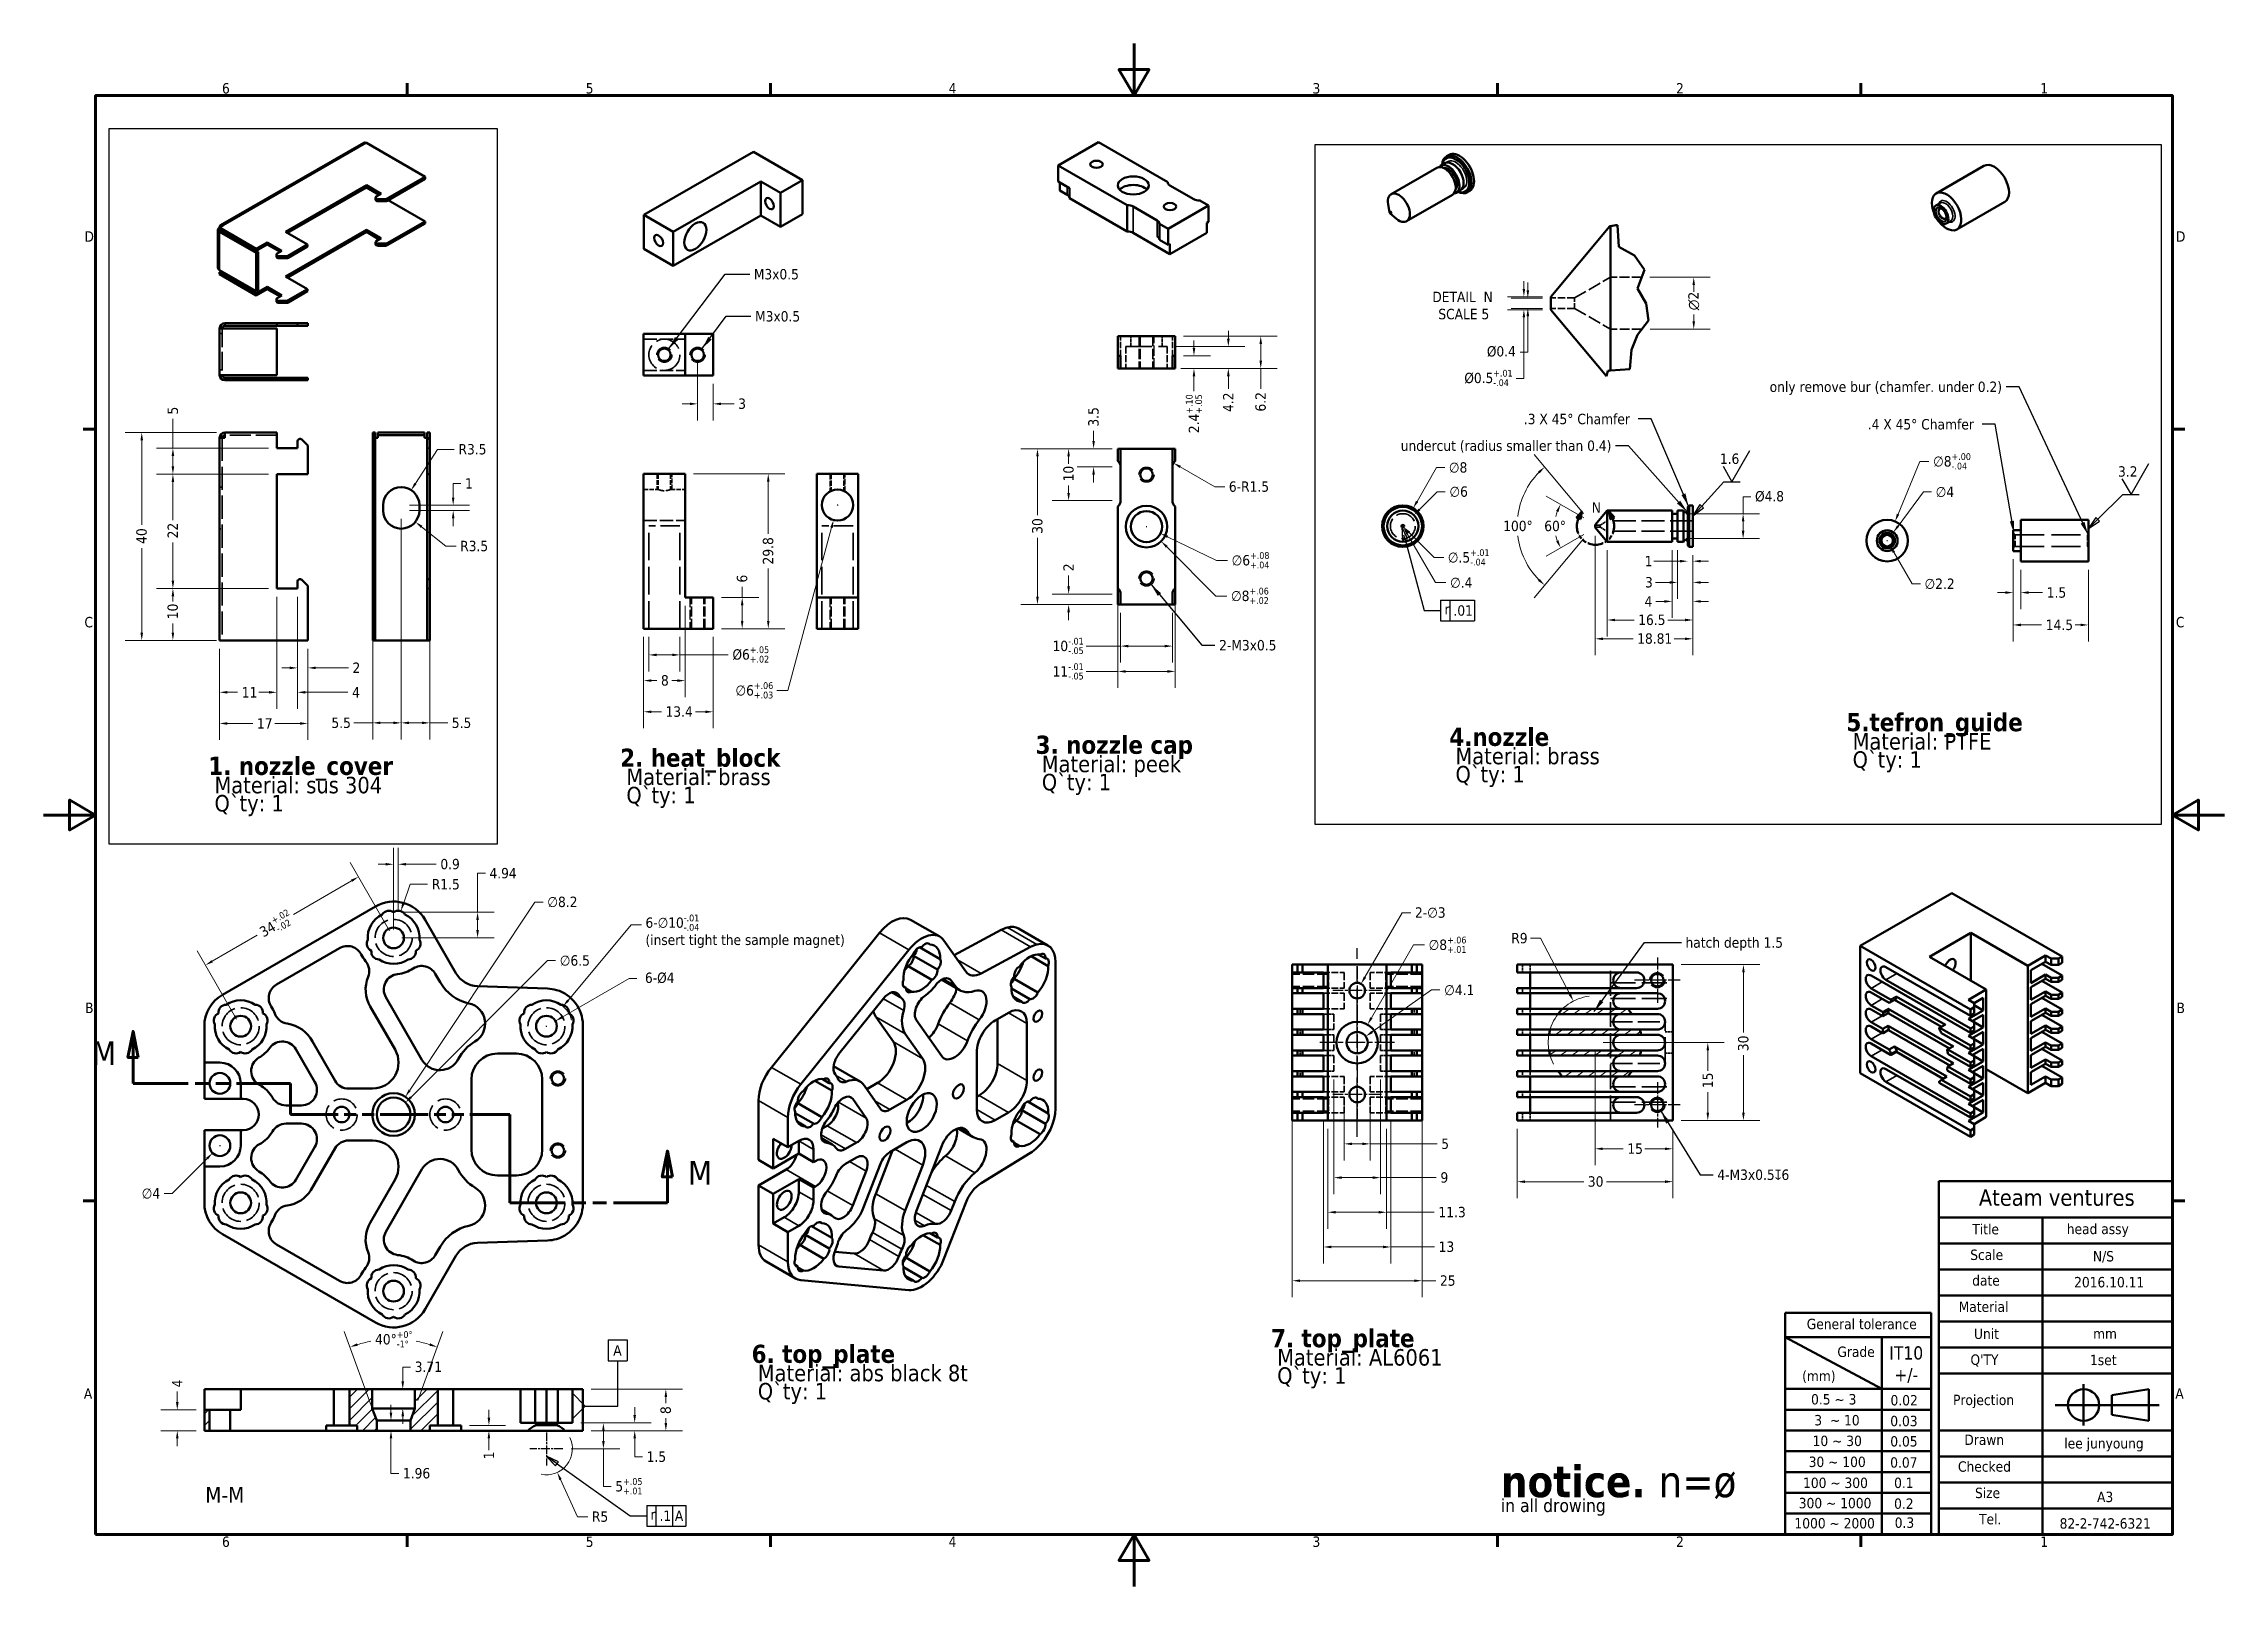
# Model space of a CAD drawing. Header units: millimetres. Extents: x 0 to 420, y 0 to 297.
import ezdxf
from ezdxf.enums import TextEntityAlignment as Align

# ---------------------------------------------------------------- set-up
doc = ezdxf.new("R2010")
doc.units = ezdxf.units.MM
for name, pattern in [('CHAIN', [0.7087, 0.4724, -0.0591, 0.1181, -0.0591]), ('DASHED', [0.2067, 0.1654, -0.0413]), ('DOUBLE_DASH_CHAIN', [1.2403, 0.6614, -0.0827, 0.1654, -0.0827, 0.1654, -0.0827])]:
    doc.linetypes.add(name, pattern=pattern)
for name, color, linetype, lineweight in [('Border (ANSI)', 7, 'Continuous', 70), ('Break Line (ANSI)', 7, 'Continuous', 50), ('Center Mark (ANSI)', 7, 'Continuous', 25), ('Centerline (ANSI)', 7, 'Continuous', 25), ('Detail Boundary (ANSI)', 7, 'DOUBLE_DASH_CHAIN', 50), ('Dimension (ANSI)', 7, 'Continuous', 25), ('Hatch (ANSI)', 7, 'Continuous', 18), ('Hidden (ANSI)', 7, 'DASHED', 35), ('Hidden Narrow (ANSI)', 7, 'DASHED', 25), ('Section Line (ANSI)', 7, 'DOUBLE_DASH_CHAIN', 70), ('Sketch Geometry (ANSI)', 7, 'Continuous', 25), ('Symbol (ANSI)', 7, 'Continuous', 25), ('Title (ANSI)', 7, 'Continuous', 50), ('Visible (ANSI)', 7, 'Continuous', 50), ('Visible Narrow (ANSI)', 7, 'Continuous', 35)]:
    doc.layers.add(name, color=color, linetype=linetype, lineweight=lineweight)
doc.styles.add('Label Text (ANSI)', font='tahoma.ttf')
doc.styles.add('Note Text (ANSI)', font='tahoma.ttf')
doc.styles.add('Text Style29', font='tahoma.ttf')
doc.styles.add('Text Style77', font='tahoma.ttf')
doc.dimstyles.new('Default - mm (ANSI)', dxfattribs={"dimtxt": 2, "dimasz": 1.5, "dimexe": 3.175, "dimexo": 1.6002, "dimgap": 0.8, "dimtad": 0, "dimtoh": 1, "dimrnd": 1e-08, "dimzin": 12, "dimdsep": 46, "dimtxsty": 'Note Text (ANSI)', "dimcen": 0.09, "dimdle": 10, "dimclrd": 256, "dimclre": 256, "dimclrt": 256, "dimadec": 1, "dimazin": 3, "dimtfac": 0.65, "dimtofl": 0, "dimtmove": 0, "dimatfit": 3, "dimfxl": 1, "dimtolj": 1, "dimtzin": 4, "dimlwd": 15, "dimlwe": 15, "dimarcsym": 0})
doc.dimstyles.new('Default - mm (ANSI)$7', dxfattribs={"dimtxt": 2, "dimasz": 2.5, "dimexe": 3.175, "dimexo": 1.6002, "dimgap": 0.8, "dimtad": 0, "dimtoh": 1, "dimrnd": 1e-08, "dimzin": 12, "dimdsep": 46, "dimtxsty": 'Note Text (ANSI)', "dimcen": 0.09, "dimdle": 10, "dimclrd": 256, "dimclre": 256, "dimclrt": 256, "dimadec": 1, "dimazin": 3, "dimtfac": 0.65, "dimtofl": 0, "dimtmove": 0, "dimatfit": 3, "dimfxl": 1, "dimtolj": 1, "dimtzin": 4, "dimlwd": -1, "dimlwe": 15, "dimarcsym": 0})
pattern_1 = [(45, (0, 0), (-1.122532, 1.122532), [])]
pattern_2 = [(35, (0, 0), (-0.728442, 1.040323), [])]

msp = doc.modelspace()

# ---------------------------------------------------------------- texts
at = {"layer": 'Symbol (ANSI)', "char_height": 2, "style": 'Note Text (ANSI)'}
for s, insert, width, attachment_point in [('{M3x0.5}', (136.7828, 253.6157), 8.905025, 1), ('{M3x0.5}', (137.0213, 245.5067), 8.905025, 1), ('{only remove bur (chamfer. under 0.2)}', (377.1824, 231.9409), 46.094003, 3), ('{undercut (radius smaller than 0.4)}', (301.9473, 220.5982), 41.580229, 3), ('{2-M3x0.5}', (226.3951, 182.1877), 11.429206, 1), ('{\\fTahoma|b0|i0;hatch depth 1.5}', (316.2146, 124.9518), 19.19449, 1), ('{4-M3x0.5\\fAIGDT|b0|i0;\\H2.0000;x\\fTahoma|b0|i0;\\H2.0000;6}', (322.3512, 80.251), 14.286451, 1)]:
    msp.add_mtext(s, dxfattribs=dict(at, insert=insert, width=width, attachment_point=attachment_point))
at = {"layer": 'Symbol (ANSI)'}
for s, insert, char_height, attachment_point, style in [('DETAIL  N', (267.4535, 247.2426), 2, 7, 'Note Text (ANSI)'), ('SCALE 5', (268.6103, 243.9075), 2, 7, 'Note Text (ANSI)'), ('{.3 X 45° Chamfer}', (305.5143, 225.7398), 2, 3, 'Note Text (ANSI)'), ('{.4 X 45° Chamfer}', (371.7545, 224.7181), 2, 3, 'Note Text (ANSI)'), ('M-M', (31.1328, 16.1111), 3.048, 7, 'Text Style29')]:
    msp.add_mtext(s, dxfattribs=dict(at, insert=insert, char_height=char_height, attachment_point=attachment_point, style=style))
at = {"layer": 'Symbol (ANSI)', "char_height": 2, "attachment_point": 1, "style": 'Note Text (ANSI)'}
for s, insert, width, line_spacing_factor in [('{\\fTahoma|b1|i0|c129|p34;\\H1.75x;5.tefron_guide\\P\\fTahoma|b0|i0|c129|p34;\\H0.90714x; Material: PTFE\\H1.6905x; \\H0.59154x;\\P Q`ty: 1\\H1.6565x; \\H0.60369x;\\P\\H1.6274x; }', (347.2141, 168.1273), 53.96836, 0.661283), ('{\\fTahoma|b1|i0|c129|p34;\\H1.75x;3. nozzle cap\\P\\fTahoma|b0|i0|c129|p34;\\H0.90714x; Material: peek\\H1.6867x; \\H0.59287x;\\P Q`ty: 1\\H1.656x; \\H0.60385x;\\P\\H1.6273x; }', (191.0566, 163.7757), 44.286445, 0.661283), ('{\\fTahoma|b1|i0|c129|p34;\\H1.75x;4.nozzle\\P\\fTahoma|b0|i0|c129|p34;\\H0.90714x; Material: brass\\H1.6867x; \\H0.59287x;\\P Q`ty: 1\\H1.656x; \\H0.60385x;\\P\\H1.6273x; }', (270.726, 165.3026), 42.370223, 0.661283), ('{\\fTahoma|b1|i0|c129|p34;\\H1.75x;1. nozzle_cover\\P\\fTahoma|b0|i0|c129|p34;\\H0.90714x; Material: sus 304\\H1.6867x; \\H0.59287x;\\P Q`ty: 1\\H1.656x; \\H0.60385x;\\P\\H1.6273x; }', (31.7216, 159.7119), 54.411915, 0.661283), ('{\\fTahoma|b1|i0|c129|p34;\\H1.75x;2. heat_block\\P\\fTahoma|b0|i0|c129|p34;\\H0.90714x; Material: brass\\H1.6867x; \\H0.59287x;\\P Q`ty: 1\\H1.656x; \\H0.60385x;\\P\\H1.6273x; }', (111.0442, 161.2824), 55.580352, 0.661283), ('{\\fTahoma|b1|i0|c129|p34;\\H1.75x;6. top_plate\\P\\fTahoma|b0|i0|c129|p34;\\H0.90714x; Material: abs black 8t\\H1.6867x; \\H0.59287x;\\P Q`ty: 1\\H1.656x; \\H0.60385x;\\P\\H1.6273x; }', (136.3579, 46.5235), 95.823822, 0.661283), ('{\\fTahoma|b1|i0|c129|p34;\\H1.75x;7. top_plate\\P\\fTahoma|b0|i0|c129|p34;\\H0.90714x; Material: AL6061\\H1.6867x; \\H0.59287x;\\P Q`ty: 1\\H1.656x; \\H0.60385x;\\P\\H1.6273x; }', (236.3894, 49.537), 95.823822, 0.661283), ('{\\fTahoma|b1|i0|c129|p34;\\H3.05x;notice. \\fTahoma|b0|i0|c129|p34;n=ø \\P\\H0.41639x;in all drowing\\H2.6789x; }', (280.669, 23.269), 52.568864, 0.631344)]:
    msp.add_mtext(s, dxfattribs=dict(at, insert=insert, width=width, line_spacing_factor=line_spacing_factor))

# ---------------------------------------------------------------- blocks, each defined once
blk = doc.blocks.new('Borders Default Border')
at = {"layer": 'Border (ANSI)'}
for p, q in [((70, 287), (70, 289.4)), ((140, 287), (140, 289.4)), ((280, 287), (280, 289.4)), ((350, 287), (350, 289.4)), ((10, 222.75), (7.6, 222.75)), ((410, 222.75), (412.4, 222.75)), ((10, 74.25), (7.6, 74.25)), ((410, 74.25), (412.4, 74.25)), ((70, 10), (70, 7.6)), ((140, 10), (140, 7.6)), ((280, 10), (280, 7.6)), ((350, 10), (350, 7.6))]:
    blk.add_line(p, q, dxfattribs=at)
at = {"layer": 'Border (ANSI)', "flags": 128}
for points in [[(210, 297), (210, 287), (207.11, 292), (212.89, 292), (210, 287)], [(10, 10), (10, 287), (410, 287), (410, 10), (10, 10)], [(0, 148.5), (10, 148.5), (5, 151.39), (5, 145.61), (10, 148.5)], [(420, 148.5), (410, 148.5), (415, 151.39), (415, 145.61), (410, 148.5)], [(210, 0), (210, 10), (207.11, 5), (212.89, 5), (210, 10)]]:
    blk.add_lwpolyline(points, dxfattribs=at)
at = {"layer": 'Border (ANSI)', "char_height": 2, "attachment_point": 7, "style": 'Note Text (ANSI)'}
for s, insert in [('6', (34.36, 287.36)), ('5', (104.41, 287.36)), ('4', (174.3, 287.4)), ('3', (244.38, 287.36)), ('2', (314.39, 287.4)), ('1', (384.55, 287.4)), ('D', (7.87, 258.87)), ('D', (410.67, 258.87)), ('C', (7.86, 184.59)), ('C', (410.66, 184.59)), ('B', (7.99, 110.37)), ('B', (410.79, 110.37)), ('A', (7.75, 36.12)), ('A', (410.55, 36.12)), ('6', (34.36, 7.56)), ('5', (104.41, 7.56)), ('4', (174.3, 7.6)), ('3', (244.38, 7.56)), ('2', (314.39, 7.6)), ('1', (384.55, 7.6))]:
    blk.add_mtext(s, dxfattribs=dict(at, insert=insert))
blk = doc.blocks.new('Title Blocks ANSI - Large')
at = {"layer": 'Title (ANSI)'}
for p, q in [((213.43, -53.73), (168.43, -53.73)), ((168.43, -53.73), (168.43, -121.73)), ((213.43, -121.73), (213.43, -53.73)), ((168.43, -60.73), (213.43, -60.73)), ((188.43, -60.73), (188.43, -121.73)), ((168.43, -65.73), (213.43, -65.73)), ((168.43, -70.73), (213.43, -70.73)), ((138.87, -79.09), (138.87, -121.73)), ((166.93, -79.09), (138.87, -79.09)), ((138.87, -79.09), (166.93, -79.09)), ((166.93, -83.74), (166.93, -79.09)), ((168.43, -75.73), (213.43, -75.73)), ((138.87, -83.74), (166.93, -83.74)), ((138.87, -83.74), (157.45, -93.73)), ((157.45, -83.74), (157.45, -121.73)), ((166.93, -83.74), (166.93, -121.73)), ((168.43, -80.73), (213.43, -80.73)), ((168.43, -85.73), (213.43, -85.73)), ((168.43, -90.73), (213.43, -90.73)), ((138.87, -93.73), (166.93, -93.73)), ((196.31, -92.79), (196.31, -100.79)), ((208.89, -93.78), (201.74, -94.91)), ((201.74, -94.91), (201.74, -98.69)), ((208.89, -93.78), (208.89, -99.84)), ((138.87, -97.73), (166.93, -97.73)), ((190.81, -96.83), (210.84, -96.83)), ((208.89, -99.84), (201.74, -98.69)), ((138.87, -101.73), (166.93, -101.73)), ((168.43, -101.73), (213.43, -101.73)), ((138.87, -105.73), (166.93, -105.73)), ((168.43, -106.73), (213.43, -106.73)), ((138.87, -109.73), (166.93, -109.73)), ((168.43, -111.73), (213.43, -111.73)), ((138.87, -113.73), (166.93, -113.73)), ((168.43, -116.73), (213.43, -116.73)), ((138.87, -117.73), (166.93, -117.73)), ((138.87, -121.73), (166.93, -121.73)), ((168.43, -121.73), (166.93, -121.73)), ((168.43, -121.73), (213.43, -121.73))]:
    blk.add_line(p, q, dxfattribs=at)
blk.add_circle((196.31, -96.83), 3.03, dxfattribs=at)
at = {"layer": 'Title (ANSI)', "style": 'Note Text (ANSI)'}
for s, p in [('2016.10.11', (194.49, -74.77)), ('mm', (198.14, -84.68)), ('1set', (197.55, -89.75)), ('lee junyoung', (192.6, -105.79))]:
    blk.add_text(s, height=2, dxfattribs=at).set_placement(p, align=Align.BOTTOM_LEFT)
for s, p in [('Drawn', (173.35, -102.51)), ('Checked', (172.12, -107.66))]:
    blk.add_text(s, height=2, dxfattribs=at).set_placement(p, align=Align.TOP_LEFT)
at = {"layer": 'Title (ANSI)', "attachment_point": 1, "style": 'Note Text (ANSI)'}
for s, insert, char_height in [('\\fTahoma|b0|i0;\\H3.1750;Ateam ventures', (176.15, -55.3), 3.175), ('head assy', (193.08, -61.92), 2), ('\\fTahoma|b0|i0;Scale', (174.48, -66.9), 2), ('\\fTahoma|b0|i0;N/S', (198.11, -67.18), 2), ('\\fTahoma|b0|i0;date', (174.86, -71.84), 2), ('\\fTahoma|b0|i0;Material', (172.26, -76.9), 2), ('\\fTahoma|b0|i0;General tolerance', (143, -80.22), 2), ('\\fTahoma|b0|i0;Unit', (175.21, -82.1), 2), ('\\fTahoma|b0|i0;Grade', (148.9, -85.57), 2), ("\\fTahoma|b0|i0;Q'TY", (174.53, -87.09), 2), ('\\fTahoma|b0|i0;0.5 ~ 3', (143.83, -94.72), 2), ('\\fTahoma|b0|i0;0.02', (159.13, -94.9), 2), ('\\fTahoma|b0|i0;Projection', (171.17, -94.84), 2), ('\\fTahoma|b0|i0;0.05', (159.09, -102.81), 2), ('\\fTahoma|b0|i0;30 ~ 100', (143.37, -106.76), 2), ('\\fTahoma|b0|i0;0.07', (159.07, -106.88), 2), ('\\fTahoma|b0|i0;100 ~ 300', (142.29, -110.8), 2), ('\\fTahoma|b0|i0;0.1', (159.82, -110.8), 2), ('\\fTahoma|b0|i0;Size', (175.4, -112.74), 2), ('\\fTahoma|b0|i0;300 ~ 1000', (141.46, -114.7), 2), ('A3', (198.91, -113.51), 2), ('\\fTahoma|b0|i0;1000 ~ 2000', (140.63, -118.58), 2), ('\\fTahoma|b0|i0;Tel.', (176.18, -117.79), 2), ('\\fTahoma|b0|i0;82-2-742-6321', (191.7, -118.62), 2)]:
    blk.add_mtext(s, dxfattribs=dict(at, insert=insert, char_height=char_height))
at = {"layer": 'Title (ANSI)', "char_height": 2, "attachment_point": 1, "style": 'Note Text (ANSI)'}
for s, insert, width in [('\\fTahoma|b0|i0;Title', (174.89, -61.97), 7.6254), ('\\fTahoma|b0|i0;(mm)', (142.11, -90.22), 7.6672), ('\\fTahoma|b0|i0;3  ~ 10', (144.45, -98.74), 9.081), ('\\fTahoma|b0|i0;0.03', (159.09, -98.9), 5.5653), ('\\fTahoma|b0|i0;10 ~ 30', (144.13, -102.72), 10.501), ('\\fTahoma|b0|i0;0.2', (159.82, -114.81), 5.4674), ('\\fTahoma|b0|i0;0.3', (159.94, -118.47), 5.7083)]:
    blk.add_mtext(s, dxfattribs=dict(at, insert=insert, width=width))
at = {"layer": 'Title (ANSI)', "insert": (162.16, -85.52), "char_height": 2.54, "attachment_point": 2, "line_spacing_factor": 0.987884, "style": 'Note Text (ANSI)'}
blk.add_mtext('\\fTahoma|b0|i0;\\H2.5400;IT10\\P+/-', dxfattribs=at)
blk = doc.blocks.new('2dTransSection0')
at = {"layer": 'Section Line (ANSI)', "linetype": 'Continuous'}
for p, q in [((17.22, 106.84), (16.22, 101.84)), ((17.22, 101.84), (17.22, 106.84)), ((18.22, 101.84), (17.22, 106.84)), ((16.22, 101.84), (18.22, 101.84)), ((17.22, 96.84), (17.22, 101.84)), ((17.22, 96.84), (27.58, 96.84)), ((37.18, 96.84), (47.54, 96.84)), ((47.54, 96.84), (47.54, 90.84)), ((47.54, 90.84), (55.22, 90.84)), ((82.1, 90.84), (89.78, 90.84)), ((89.78, 90.84), (89.78, 73.84)), ((120.13, 83.84), (119.13, 78.84)), ((120.13, 78.84), (120.13, 83.84)), ((121.13, 78.84), (120.13, 83.84)), ((119.13, 78.84), (121.13, 78.84)), ((120.13, 73.84), (120.13, 78.84)), ((89.78, 73.84), (100.16, 73.84)), ((109.76, 73.84), (120.13, 73.84))]:
    blk.add_line(p, q, dxfattribs=at)
at = {"layer": 'Section Line (ANSI)', "linetype": 'DOUBLE_DASH_CHAIN', "ltscale": 16.091557}
blk.add_line((17.22, 96.84), (47.54, 96.84), dxfattribs=at)
at = {"layer": 'Section Line (ANSI)', "linetype": 'DOUBLE_DASH_CHAIN', "ltscale": 1.904443}
blk.add_line((47.54, 96.84), (47.54, 90.84), dxfattribs=at)
at = {"layer": 'Section Line (ANSI)', "linetype": 'DOUBLE_DASH_CHAIN', "ltscale": 13.933842}
blk.add_line((47.54, 90.84), (89.78, 90.84), dxfattribs=at)
at = {"layer": 'Section Line (ANSI)', "linetype": 'DOUBLE_DASH_CHAIN', "ltscale": 5.396105}
blk.add_line((89.78, 90.84), (89.78, 73.84), dxfattribs=at)
at = {"layer": 'Section Line (ANSI)', "linetype": 'DOUBLE_DASH_CHAIN', "ltscale": 16.10347}
blk.add_line((89.78, 73.84), (120.13, 73.84), dxfattribs=at)
at = {"layer": 'Section Line (ANSI)', "linetype": 'Continuous', "flags": 128}
for points in [[(18.22, 101.84), (17.22, 106.84), (16.22, 101.84), (18.22, 101.84)], [(121.13, 78.84), (120.13, 83.84), (119.13, 78.84), (121.13, 78.84)]]:
    blk.add_lwpolyline(points, dxfattribs=at)
at = {"layer": 'Section Line (ANSI)'}
for points in [[(18.22, 101.84), (17.22, 106.84), (16.22, 101.84), (18.22, 101.84)], [(121.13, 78.84), (120.13, 83.84), (119.13, 78.84), (121.13, 78.84)]]:
    blk.add_solid(points, dxfattribs=at)
at = {"layer": 'Section Line (ANSI)', "char_height": 4.57, "attachment_point": 7, "style": 'Label Text (ANSI)'}
for insert in [(9.33, 100.34), (124.09, 77.34)]:
    blk.add_mtext('M', dxfattribs=dict(at, insert=insert))
blk = doc.blocks.new('*D7')
at = {"layer": 'Defpoints', "color": 0, "transparency": 16777216}
for p in [(34.9, 222.12), (18.9, 182.12), (34.9, 182.12)]:
    blk.add_point(p, dxfattribs=at)
at = {"layer": 'Dimension (ANSI)', "lineweight": 15, "transparency": 16777216}
for p, q in [((33.29, 222.12), (15.72, 222.12)), ((18.9, 220.62), (18.9, 204.34)), ((18.9, 183.62), (18.9, 199.9)), ((33.29, 182.12), (15.72, 182.12))]:
    blk.add_line(p, q, dxfattribs=at)
at = {"layer": 'Dimension (ANSI)', "transparency": 16777216}
for points in [[(18.65, 220.62), (19.15, 220.62), (18.9, 222.12)], [(18.65, 183.62), (19.15, 183.62), (18.9, 182.12)]]:
    blk.add_solid(points, dxfattribs=at)
at = {"layer": 'Dimension (ANSI)', "lineweight": 18, "transparency": 16777216, "insert": (17.85, 200.7), "char_height": 2, "attachment_point": 1, "rotation": 90, "style": 'Note Text (ANSI)'}
blk.add_mtext('\\A1;40', dxfattribs=at)
blk = doc.blocks.new('*D8')
at = {"layer": 'Defpoints', "color": 0, "transparency": 16777216}
for p in [(24.9, 192.12), (44.9, 192.12), (34.9, 182.12)]:
    blk.add_point(p, dxfattribs=at)
at = {"layer": 'Dimension (ANSI)', "lineweight": 15, "transparency": 16777216}
for p, q in [((43.29, 192.12), (21.72, 192.12)), ((24.9, 190.62), (24.9, 189.58)), ((24.9, 183.62), (24.9, 185.39)), ((33.29, 182.12), (21.72, 182.12))]:
    blk.add_line(p, q, dxfattribs=at)
at = {"layer": 'Dimension (ANSI)', "transparency": 16777216}
for points in [[(24.65, 190.62), (25.15, 190.62), (24.9, 192.12)], [(24.65, 183.62), (25.15, 183.62), (24.9, 182.12)]]:
    blk.add_solid(points, dxfattribs=at)
at = {"layer": 'Dimension (ANSI)', "lineweight": 18, "transparency": 16777216, "insert": (23.85, 186.19), "char_height": 2, "attachment_point": 1, "rotation": 90, "style": 'Note Text (ANSI)'}
blk.add_mtext('\\A1;10', dxfattribs=at)
blk = doc.blocks.new('*D9')
at = {"layer": 'Defpoints', "color": 0, "transparency": 16777216}
for p in [(24.9, 214.12), (44.9, 214.12), (44.9, 192.12)]:
    blk.add_point(p, dxfattribs=at)
at = {"layer": 'Dimension (ANSI)', "lineweight": 15, "transparency": 16777216}
for p, q in [((43.29, 214.12), (21.72, 214.12)), ((24.9, 212.62), (24.9, 205.29)), ((24.9, 193.62), (24.9, 200.95)), ((43.29, 192.12), (21.72, 192.12))]:
    blk.add_line(p, q, dxfattribs=at)
at = {"layer": 'Dimension (ANSI)', "transparency": 16777216}
for points in [[(24.65, 212.62), (25.15, 212.62), (24.9, 214.12)], [(24.65, 193.62), (25.15, 193.62), (24.9, 192.12)]]:
    blk.add_solid(points, dxfattribs=at)
at = {"layer": 'Dimension (ANSI)', "lineweight": 18, "transparency": 16777216, "insert": (23.87, 201.75), "char_height": 2, "attachment_point": 1, "rotation": 90, "style": 'Note Text (ANSI)'}
blk.add_mtext('\\A1;22', dxfattribs=at)
blk = doc.blocks.new('*D10')
at = {"layer": 'Defpoints', "color": 0, "transparency": 16777216}
for p in [(24.9, 219.12), (44.9, 219.12), (44.9, 214.12)]:
    blk.add_point(p, dxfattribs=at)
at = {"layer": 'Dimension (ANSI)', "lineweight": 15, "transparency": 16777216}
for p, q in [((24.9, 219.12), (24.9, 224.8)), ((43.29, 219.12), (21.72, 219.12)), ((24.9, 215.62), (24.9, 217.62)), ((43.29, 214.12), (21.72, 214.12))]:
    blk.add_line(p, q, dxfattribs=at)
at = {"layer": 'Dimension (ANSI)', "transparency": 16777216}
for points in [[(24.65, 217.62), (25.15, 217.62), (24.9, 219.12)], [(24.65, 215.62), (25.15, 215.62), (24.9, 214.12)]]:
    blk.add_solid(points, dxfattribs=at)
at = {"layer": 'Dimension (ANSI)', "lineweight": 18, "transparency": 16777216, "insert": (23.87, 225.6), "char_height": 2, "attachment_point": 1, "rotation": 90, "style": 'Note Text (ANSI)'}
blk.add_mtext('\\A1;5', dxfattribs=at)
blk = doc.blocks.new('*D11')
at = {"layer": 'Defpoints', "color": 0, "transparency": 16777216}
for p in [(33.9, 182.12), (50.9, 182.12), (50.9, 166.12)]:
    blk.add_point(p, dxfattribs=at)
at = {"layer": 'Dimension (ANSI)', "lineweight": 15, "transparency": 16777216}
for p, q in [((33.9, 180.52), (33.9, 162.95)), ((50.9, 180.52), (50.9, 162.95)), ((35.4, 166.12), (40.29, 166.12)), ((49.4, 166.12), (44.5, 166.12))]:
    blk.add_line(p, q, dxfattribs=at)
at = {"layer": 'Dimension (ANSI)', "transparency": 16777216}
for points in [[(35.4, 166.37), (35.4, 165.87), (33.9, 166.12)], [(49.4, 166.37), (49.4, 165.87), (50.9, 166.12)]]:
    blk.add_solid(points, dxfattribs=at)
at = {"layer": 'Dimension (ANSI)', "lineweight": 18, "transparency": 16777216, "insert": (41.09, 167.12), "char_height": 2, "attachment_point": 1, "style": 'Note Text (ANSI)'}
blk.add_mtext('\\A1;17', dxfattribs=at)
blk = doc.blocks.new('*D12')
at = {"layer": 'Defpoints', "color": 0, "transparency": 16777216}
for p in [(44.9, 192.12), (33.9, 182.12), (44.9, 172.12)]:
    blk.add_point(p, dxfattribs=at)
at = {"layer": 'Dimension (ANSI)', "lineweight": 15, "transparency": 16777216}
for p, q in [((44.9, 190.52), (44.9, 168.95)), ((33.9, 180.52), (33.9, 168.95)), ((35.4, 172.12), (37.36, 172.12)), ((43.4, 172.12), (41.43, 172.12))]:
    blk.add_line(p, q, dxfattribs=at)
at = {"layer": 'Dimension (ANSI)', "transparency": 16777216}
for points in [[(35.4, 172.37), (35.4, 171.87), (33.9, 172.12)], [(43.4, 172.37), (43.4, 171.87), (44.9, 172.12)]]:
    blk.add_solid(points, dxfattribs=at)
at = {"layer": 'Dimension (ANSI)', "lineweight": 18, "transparency": 16777216, "insert": (38.16, 173.12), "char_height": 2, "attachment_point": 1, "style": 'Note Text (ANSI)'}
blk.add_mtext('\\A1;11', dxfattribs=at)
blk = doc.blocks.new('*D13')
at = {"layer": 'Defpoints', "color": 0, "transparency": 16777216}
for p in [(44.9, 192.12), (48.9, 192.12), (48.9, 172.12)]:
    blk.add_point(p, dxfattribs=at)
at = {"layer": 'Dimension (ANSI)', "lineweight": 15, "transparency": 16777216}
for p, q in [((44.9, 190.52), (44.9, 168.95)), ((48.9, 190.52), (48.9, 168.95)), ((43.4, 172.12), (41.9, 172.12)), ((50.4, 172.12), (58.62, 172.12))]:
    blk.add_line(p, q, dxfattribs=at)
at = {"layer": 'Dimension (ANSI)', "transparency": 16777216}
for points in [[(43.4, 172.37), (43.4, 171.87), (44.9, 172.12)], [(50.4, 172.37), (50.4, 171.87), (48.9, 172.12)]]:
    blk.add_solid(points, dxfattribs=at)
at = {"layer": 'Dimension (ANSI)', "lineweight": 18, "transparency": 16777216, "insert": (59.42, 173.12), "char_height": 2, "attachment_point": 1, "style": 'Note Text (ANSI)'}
blk.add_mtext('\\A1;4', dxfattribs=at)
blk = doc.blocks.new('*D14')
at = {"layer": 'Defpoints', "color": 0, "transparency": 16777216}
for p in [(48.9, 192.12), (50.9, 182.12), (50.9, 176.82)]:
    blk.add_point(p, dxfattribs=at)
at = {"layer": 'Dimension (ANSI)', "lineweight": 15, "transparency": 16777216}
for p, q in [((48.9, 190.52), (48.9, 173.65)), ((47.4, 176.82), (45.9, 176.82)), ((50.9, 180.52), (50.9, 173.65)), ((52.4, 176.82), (58.69, 176.82))]:
    blk.add_line(p, q, dxfattribs=at)
at = {"layer": 'Dimension (ANSI)', "transparency": 16777216}
for points in [[(47.4, 177.07), (47.4, 176.57), (48.9, 176.82)], [(52.4, 177.07), (52.4, 176.57), (50.9, 176.82)]]:
    blk.add_solid(points, dxfattribs=at)
at = {"layer": 'Dimension (ANSI)', "lineweight": 18, "transparency": 16777216, "insert": (59.49, 177.85), "char_height": 2, "attachment_point": 1, "style": 'Note Text (ANSI)'}
blk.add_mtext('\\A1;2', dxfattribs=at)
blk = doc.blocks.new('*D15')
at = {"layer": 'Defpoints', "color": 0, "transparency": 16777216}
for p in [(68.88, 207.12), (71.61, 204.93)]:
    blk.add_point(p, dxfattribs=at)
at = {"layer": 'Dimension (ANSI)', "lineweight": 15, "transparency": 16777216}
for p, q in [((77.46, 200.25), (72.78, 204)), ((79.43, 200.25), (77.46, 200.25))]:
    blk.add_line(p, q, dxfattribs=at)
at = {"layer": 'Dimension (ANSI)', "transparency": 16777216}
blk.add_solid([(72.93, 204.19), (72.62, 203.8), (71.61, 204.93)], dxfattribs=at)
at = {"layer": 'Dimension (ANSI)', "lineweight": 18, "transparency": 16777216, "insert": (80.23, 201.29), "char_height": 2, "attachment_point": 1, "style": 'Note Text (ANSI)'}
blk.add_mtext('\\A1;R3.5', dxfattribs=at)
blk = doc.blocks.new('*D16')
at = {"layer": 'Defpoints', "color": 0, "transparency": 16777216}
for p in [(70.79, 211.05), (68.88, 208.12)]:
    blk.add_point(p, dxfattribs=at)
at = {"layer": 'Dimension (ANSI)', "lineweight": 15, "transparency": 16777216}
for p, q in [((75.89, 218.88), (71.61, 212.31)), ((79.1, 218.88), (75.89, 218.88))]:
    blk.add_line(p, q, dxfattribs=at)
at = {"layer": 'Dimension (ANSI)', "transparency": 16777216}
blk.add_solid([(71.4, 212.45), (71.82, 212.17), (70.79, 211.05)], dxfattribs=at)
at = {"layer": 'Dimension (ANSI)', "lineweight": 18, "transparency": 16777216, "insert": (79.9, 219.92), "char_height": 2, "attachment_point": 1, "style": 'Note Text (ANSI)'}
blk.add_mtext('\\A1;R3.5', dxfattribs=at)
blk = doc.blocks.new('*D17')
at = {"layer": 'Defpoints', "color": 0, "transparency": 16777216}
for p in [(68.88, 207.12), (74.38, 192.12), (74.38, 166.24)]:
    blk.add_point(p, dxfattribs=at)
at = {"layer": 'Dimension (ANSI)', "lineweight": 15, "transparency": 16777216}
for p, q in [((68.88, 205.52), (68.88, 163.06)), ((74.38, 190.52), (74.38, 163.06)), ((70.38, 166.24), (72.88, 166.24)), ((74.38, 166.24), (77.82, 166.24))]:
    blk.add_line(p, q, dxfattribs=at)
at = {"layer": 'Dimension (ANSI)', "transparency": 16777216}
for points in [[(70.38, 166.49), (70.38, 165.99), (68.88, 166.24)], [(72.88, 166.49), (72.88, 165.99), (74.38, 166.24)]]:
    blk.add_solid(points, dxfattribs=at)
at = {"layer": 'Dimension (ANSI)', "lineweight": 18, "transparency": 16777216, "insert": (78.62, 167.26), "char_height": 2, "attachment_point": 1, "style": 'Note Text (ANSI)'}
blk.add_mtext('\\A1;5.5', dxfattribs=at)
blk = doc.blocks.new('*D18')
at = {"layer": 'Defpoints', "color": 0, "transparency": 16777216}
for p in [(68.88, 207.12), (63.38, 192.12), (63.38, 166.24)]:
    blk.add_point(p, dxfattribs=at)
at = {"layer": 'Dimension (ANSI)', "lineweight": 15, "transparency": 16777216}
for p, q in [((68.88, 205.52), (68.88, 163.06)), ((63.38, 190.52), (63.38, 163.06)), ((63.38, 166.24), (59.75, 166.24)), ((67.38, 166.24), (64.88, 166.24))]:
    blk.add_line(p, q, dxfattribs=at)
at = {"layer": 'Dimension (ANSI)', "transparency": 16777216}
for points in [[(64.88, 166.49), (64.88, 165.99), (63.38, 166.24)], [(67.38, 166.49), (67.38, 165.99), (68.88, 166.24)]]:
    blk.add_solid(points, dxfattribs=at)
at = {"layer": 'Dimension (ANSI)', "lineweight": 18, "transparency": 16777216, "insert": (55.43, 167.26), "char_height": 2, "attachment_point": 1, "style": 'Note Text (ANSI)'}
blk.add_mtext('\\A1;5.5', dxfattribs=at)
blk = doc.blocks.new('*D19')
at = {"layer": 'Defpoints', "color": 0, "transparency": 16777216}
for p in [(68.88, 208.12), (68.88, 207.12), (78.88, 207.12)]:
    blk.add_point(p, dxfattribs=at)
at = {"layer": 'Dimension (ANSI)', "lineweight": 15, "transparency": 16777216}
for p, q in [((80.38, 212.33), (78.88, 212.33)), ((78.88, 212.33), (78.88, 211.12)), ((78.88, 209.62), (78.88, 211.12)), ((70.48, 208.12), (82.05, 208.12)), ((70.48, 207.12), (82.05, 207.12)), ((78.88, 205.62), (78.88, 204.12))]:
    blk.add_line(p, q, dxfattribs=at)
at = {"layer": 'Dimension (ANSI)', "transparency": 16777216}
for points in [[(78.63, 209.62), (79.13, 209.62), (78.88, 208.12)], [(78.63, 205.62), (79.13, 205.62), (78.88, 207.12)]]:
    blk.add_solid(points, dxfattribs=at)
at = {"layer": 'Dimension (ANSI)', "lineweight": 18, "transparency": 16777216, "insert": (81.18, 213.34), "char_height": 2, "attachment_point": 1, "style": 'Note Text (ANSI)'}
blk.add_mtext('\\A1;1', dxfattribs=at)
blk = doc.blocks.new('*D20')
at = {"layer": 'Defpoints', "color": 0, "transparency": 16777216}
for p in [(123.56, 214.17), (139.56, 214.17), (128.96, 184.37)]:
    blk.add_point(p, dxfattribs=at)
at = {"layer": 'Dimension (ANSI)', "lineweight": 15, "transparency": 16777216}
for p, q in [((125.16, 214.17), (142.73, 214.17)), ((139.56, 212.67), (139.56, 202.62)), ((139.56, 185.87), (139.56, 195.93)), ((130.56, 184.37), (142.73, 184.37))]:
    blk.add_line(p, q, dxfattribs=at)
at = {"layer": 'Dimension (ANSI)', "transparency": 16777216}
for points in [[(139.31, 212.67), (139.81, 212.67), (139.56, 214.17)], [(139.31, 185.87), (139.81, 185.87), (139.56, 184.37)]]:
    blk.add_solid(points, dxfattribs=at)
at = {"layer": 'Dimension (ANSI)', "lineweight": 18, "transparency": 16777216, "insert": (138.51, 196.73), "char_height": 2, "attachment_point": 1, "rotation": 90, "style": 'Note Text (ANSI)'}
blk.add_mtext('\\A1;29.8', dxfattribs=at)
blk = doc.blocks.new('*D21')
at = {"layer": 'Defpoints', "color": 0, "transparency": 16777216}
for p in [(128.96, 190.37), (128.96, 184.37), (134.54, 184.37)]:
    blk.add_point(p, dxfattribs=at)
at = {"layer": 'Dimension (ANSI)', "lineweight": 15, "transparency": 16777216}
for p, q in [((130.56, 190.37), (137.72, 190.37)), ((134.54, 190.37), (134.54, 192.45)), ((134.54, 185.87), (134.54, 188.87)), ((130.56, 184.37), (137.72, 184.37))]:
    blk.add_line(p, q, dxfattribs=at)
at = {"layer": 'Dimension (ANSI)', "transparency": 16777216}
for points in [[(134.29, 188.87), (134.79, 188.87), (134.54, 190.37)], [(134.29, 185.87), (134.79, 185.87), (134.54, 184.37)]]:
    blk.add_solid(points, dxfattribs=at)
at = {"layer": 'Dimension (ANSI)', "lineweight": 18, "transparency": 16777216, "insert": (133.5, 193.25), "char_height": 2, "attachment_point": 1, "rotation": 90, "style": 'Note Text (ANSI)'}
blk.add_mtext('\\A1;6', dxfattribs=at)
blk = doc.blocks.new('*D22')
at = {"layer": 'Defpoints', "color": 0, "transparency": 16777216}
for p in [(125.96, 237.1), (128.96, 233.1), (128.96, 227.65)]:
    blk.add_point(p, dxfattribs=at)
at = {"layer": 'Dimension (ANSI)', "lineweight": 15, "transparency": 16777216}
for p, q in [((125.96, 235.5), (125.96, 224.47)), ((128.96, 231.5), (128.96, 224.47)), ((124.46, 227.65), (122.96, 227.65)), ((130.46, 227.65), (132.97, 227.65))]:
    blk.add_line(p, q, dxfattribs=at)
at = {"layer": 'Dimension (ANSI)', "transparency": 16777216}
for points in [[(124.46, 227.9), (124.46, 227.4), (125.96, 227.65)], [(130.46, 227.9), (130.46, 227.4), (128.96, 227.65)]]:
    blk.add_solid(points, dxfattribs=at)
at = {"layer": 'Dimension (ANSI)', "lineweight": 18, "transparency": 16777216, "insert": (133.77, 228.69), "char_height": 2, "attachment_point": 1, "style": 'Note Text (ANSI)'}
blk.add_mtext('\\A1;3', dxfattribs=at)
blk = doc.blocks.new('*D23')
at = {"layer": 'Defpoints', "color": 0, "transparency": 16777216}
for p in [(115.56, 184.37), (128.96, 184.37), (128.96, 168.37)]:
    blk.add_point(p, dxfattribs=at)
at = {"layer": 'Dimension (ANSI)', "lineweight": 15, "transparency": 16777216}
for p, q in [((115.56, 182.77), (115.56, 165.2)), ((128.96, 182.77), (128.96, 165.2)), ((117.06, 168.37), (118.97, 168.37)), ((127.46, 168.37), (125.54, 168.37))]:
    blk.add_line(p, q, dxfattribs=at)
at = {"layer": 'Dimension (ANSI)', "transparency": 16777216}
for points in [[(117.06, 168.62), (117.06, 168.12), (115.56, 168.37)], [(127.46, 168.62), (127.46, 168.12), (128.96, 168.37)]]:
    blk.add_solid(points, dxfattribs=at)
at = {"layer": 'Dimension (ANSI)', "lineweight": 18, "transparency": 16777216, "insert": (119.77, 169.41), "char_height": 2, "attachment_point": 1, "style": 'Note Text (ANSI)'}
blk.add_mtext('\\A1;13.4', dxfattribs=at)
blk = doc.blocks.new('*D24')
at = {"layer": 'Defpoints', "color": 0, "transparency": 16777216}
for p in [(123.56, 190.37), (115.56, 184.37), (115.56, 174.37)]:
    blk.add_point(p, dxfattribs=at)
at = {"layer": 'Dimension (ANSI)', "lineweight": 15, "transparency": 16777216}
for p, q in [((123.56, 188.77), (123.56, 171.2)), ((115.56, 182.77), (115.56, 171.2)), ((117.06, 174.37), (118.1, 174.37)), ((122.06, 174.37), (121.01, 174.37))]:
    blk.add_line(p, q, dxfattribs=at)
at = {"layer": 'Dimension (ANSI)', "transparency": 16777216}
for points in [[(117.06, 174.62), (117.06, 174.12), (115.56, 174.37)], [(122.06, 174.62), (122.06, 174.12), (123.56, 174.37)]]:
    blk.add_solid(points, dxfattribs=at)
at = {"layer": 'Dimension (ANSI)', "lineweight": 18, "transparency": 16777216, "insert": (118.9, 175.42), "char_height": 2, "attachment_point": 1, "style": 'Note Text (ANSI)'}
blk.add_mtext('\\A1;8', dxfattribs=at)
blk = doc.blocks.new('*D25')
at = {"layer": 'Defpoints', "color": 0, "transparency": 16777216}
for p in [(116.56, 184.37), (122.56, 184.37), (122.56, 179.32)]:
    blk.add_point(p, dxfattribs=at)
at = {"layer": 'Dimension (ANSI)', "lineweight": 15, "transparency": 16777216}
for p, q in [((116.56, 182.77), (116.56, 176.14)), ((122.56, 182.77), (122.56, 176.14)), ((118.06, 179.32), (121.06, 179.32)), ((122.56, 179.32), (131.87, 179.32))]:
    blk.add_line(p, q, dxfattribs=at)
at = {"layer": 'Dimension (ANSI)', "transparency": 16777216}
for points in [[(118.06, 179.57), (118.06, 179.07), (116.56, 179.32)], [(121.06, 179.57), (121.06, 179.07), (122.56, 179.32)]]:
    blk.add_solid(points, dxfattribs=at)
at = {"layer": 'Dimension (ANSI)', "lineweight": 18, "transparency": 16777216, "insert": (132.67, 180.97), "char_height": 2, "attachment_point": 1, "style": 'Note Text (ANSI)'}
blk.add_mtext('\\A1;\\fTahoma|b0|i0;\\H1.9873;Ø6{\\H1.300000;\\S+.05^ +.02;}', dxfattribs=at)
blk = doc.blocks.new('*D26')
at = {"layer": 'Defpoints', "color": 0, "transparency": 16777216}
for p in [(153.68, 211.07), (152.13, 205.27)]:
    blk.add_point(p, dxfattribs=at)
at = {"layer": 'Dimension (ANSI)', "lineweight": 15, "transparency": 16777216}
for p, q in [((152.82, 208.17), (153, 208.17)), ((152.91, 208.08), (152.91, 208.26)), ((143.34, 172.47), (151.74, 203.82)), ((141.23, 172.47), (143.34, 172.47))]:
    blk.add_line(p, q, dxfattribs=at)
at = {"layer": 'Dimension (ANSI)', "transparency": 16777216}
blk.add_solid([(151.5, 203.89), (151.99, 203.76), (152.13, 205.27)], dxfattribs=at)
at = {"layer": 'Dimension (ANSI)', "lineweight": 18, "transparency": 16777216, "insert": (133.24, 174.06), "char_height": 2, "attachment_point": 1, "style": 'Note Text (ANSI)'}
blk.add_mtext('\\A1;∅6{\\H1.300000;\\S+.06^ +.03;}', dxfattribs=at)
blk = doc.blocks.new('*D27')
at = {"layer": 'Defpoints', "color": 0, "transparency": 16777216}
for p in [(207.41, 189.02), (217.41, 189.02), (217.41, 181.02)]:
    blk.add_point(p, dxfattribs=at)
at = {"layer": 'Dimension (ANSI)', "lineweight": 15, "transparency": 16777216}
for p, q in [((207.41, 187.42), (207.41, 177.84)), ((217.41, 187.42), (217.41, 177.84)), ((207.41, 181.02), (200.78, 181.02)), ((215.91, 181.02), (208.91, 181.02))]:
    blk.add_line(p, q, dxfattribs=at)
at = {"layer": 'Dimension (ANSI)', "transparency": 16777216}
for points in [[(208.91, 181.27), (208.91, 180.77), (207.41, 181.02)], [(215.91, 181.27), (215.91, 180.77), (217.41, 181.02)]]:
    blk.add_solid(points, dxfattribs=at)
at = {"layer": 'Dimension (ANSI)', "lineweight": 18, "transparency": 16777216, "insert": (194.31, 182.61), "char_height": 2, "attachment_point": 1, "style": 'Note Text (ANSI)'}
blk.add_mtext('\\A1;10{\\H1.300000;\\S-.01^ -.05;}', dxfattribs=at)
blk = doc.blocks.new('*D28')
at = {"layer": 'Defpoints', "color": 0, "transparency": 16777216}
for p in [(206.91, 192.14), (217.91, 192.14), (217.91, 176.14)]:
    blk.add_point(p, dxfattribs=at)
at = {"layer": 'Dimension (ANSI)', "lineweight": 15, "transparency": 16777216}
for p, q in [((206.91, 190.54), (206.91, 172.96)), ((217.91, 190.54), (217.91, 172.96)), ((206.91, 176.14), (200.78, 176.14)), ((216.41, 176.14), (208.41, 176.14))]:
    blk.add_line(p, q, dxfattribs=at)
at = {"layer": 'Dimension (ANSI)', "transparency": 16777216}
for points in [[(208.41, 176.39), (208.41, 175.89), (206.91, 176.14)], [(216.41, 176.39), (216.41, 175.89), (217.91, 176.14)]]:
    blk.add_solid(points, dxfattribs=at)
at = {"layer": 'Dimension (ANSI)', "lineweight": 18, "transparency": 16777216, "insert": (194.31, 177.71), "char_height": 2, "attachment_point": 1, "style": 'Note Text (ANSI)'}
blk.add_mtext('\\A1;11{\\H1.300000;\\S-.01^ -.05;}', dxfattribs=at)
blk = doc.blocks.new('*D29')
at = {"layer": 'Defpoints', "color": 0, "transparency": 16777216}
for p in [(209.58, 206.85), (215.24, 201.19)]:
    blk.add_point(p, dxfattribs=at)
at = {"layer": 'Dimension (ANSI)', "lineweight": 15, "transparency": 16777216}
for p, q in [((212.32, 204.02), (212.5, 204.02)), ((212.41, 203.93), (212.41, 204.11)), ((225.77, 190.66), (216.3, 200.13)), ((227.88, 190.66), (225.77, 190.66))]:
    blk.add_line(p, q, dxfattribs=at)
at = {"layer": 'Dimension (ANSI)', "transparency": 16777216}
blk.add_solid([(216.48, 200.31), (216.12, 199.95), (215.24, 201.19)], dxfattribs=at)
at = {"layer": 'Dimension (ANSI)', "lineweight": 18, "transparency": 16777216, "insert": (228.68, 192.25), "char_height": 2, "attachment_point": 1, "style": 'Note Text (ANSI)'}
blk.add_mtext('\\A1;∅8{\\H1.300000;\\S+.06^ +.02;}', dxfattribs=at)
blk = doc.blocks.new('*D30')
at = {"layer": 'Defpoints', "color": 0, "transparency": 16777216}
for p in [(209.71, 205.32), (215.11, 202.72)]:
    blk.add_point(p, dxfattribs=at)
at = {"layer": 'Dimension (ANSI)', "lineweight": 15, "transparency": 16777216}
for p, q in [((212.32, 204.02), (212.5, 204.02)), ((212.41, 203.93), (212.41, 204.11)), ((225.9, 197.52), (216.46, 202.07)), ((228, 197.52), (225.9, 197.52))]:
    blk.add_line(p, q, dxfattribs=at)
at = {"layer": 'Dimension (ANSI)', "transparency": 16777216}
blk.add_solid([(216.57, 202.29), (216.36, 201.84), (215.11, 202.72)], dxfattribs=at)
at = {"layer": 'Dimension (ANSI)', "lineweight": 18, "transparency": 16777216, "insert": (228.8, 199.11), "char_height": 2, "attachment_point": 1, "style": 'Note Text (ANSI)'}
blk.add_mtext('\\A1;∅6{\\H1.300000;\\S+.08^ +.04;}', dxfattribs=at)
blk = doc.blocks.new('*D31')
at = {"layer": 'Defpoints', "color": 0, "transparency": 16777216}
for p in [(217.61, 216.27), (218.91, 215.52)]:
    blk.add_point(p, dxfattribs=at)
at = {"layer": 'Dimension (ANSI)', "lineweight": 15, "transparency": 16777216}
for p, q in [((225.54, 211.69), (218.91, 215.52)), ((227.47, 211.69), (225.54, 211.69))]:
    blk.add_line(p, q, dxfattribs=at)
at = {"layer": 'Dimension (ANSI)', "transparency": 16777216}
blk.add_solid([(219.03, 215.74), (218.78, 215.3), (217.61, 216.27)], dxfattribs=at)
at = {"layer": 'Dimension (ANSI)', "lineweight": 18, "transparency": 16777216, "insert": (228.27, 212.73), "char_height": 2, "attachment_point": 1, "style": 'Note Text (ANSI)'}
blk.add_mtext('\\A1;6-R1.5', dxfattribs=at)
blk = doc.blocks.new('*D32')
at = {"layer": 'Defpoints', "color": 0, "transparency": 16777216}
for p in [(202.22, 219.02), (207.41, 219.02), (207.41, 215.52)]:
    blk.add_point(p, dxfattribs=at)
at = {"layer": 'Dimension (ANSI)', "lineweight": 15, "transparency": 16777216}
for p, q in [((205.81, 219.02), (199.05, 219.02)), ((202.22, 220.52), (202.22, 222.47)), ((205.81, 215.52), (199.05, 215.52)), ((202.22, 214.02), (202.22, 212.52))]:
    blk.add_line(p, q, dxfattribs=at)
at = {"layer": 'Dimension (ANSI)', "transparency": 16777216}
for points in [[(201.97, 220.52), (202.47, 220.52), (202.22, 219.02)], [(201.97, 214.02), (202.47, 214.02), (202.22, 215.52)]]:
    blk.add_solid(points, dxfattribs=at)
at = {"layer": 'Dimension (ANSI)', "lineweight": 18, "transparency": 16777216, "insert": (201.18, 223.27), "char_height": 2, "attachment_point": 1, "rotation": 90, "style": 'Note Text (ANSI)'}
blk.add_mtext('\\A1;3.5', dxfattribs=at)
blk = doc.blocks.new('*D33')
at = {"layer": 'Defpoints', "color": 0, "transparency": 16777216}
for p in [(197.41, 219.02), (207.41, 219.02), (207.41, 209.02)]:
    blk.add_point(p, dxfattribs=at)
at = {"layer": 'Dimension (ANSI)', "lineweight": 15, "transparency": 16777216}
for p, q in [((205.81, 219.02), (194.23, 219.02)), ((197.41, 217.52), (197.41, 216.11)), ((197.41, 210.52), (197.41, 211.92)), ((205.81, 209.02), (194.23, 209.02))]:
    blk.add_line(p, q, dxfattribs=at)
at = {"layer": 'Dimension (ANSI)', "transparency": 16777216}
for points in [[(197.16, 217.52), (197.66, 217.52), (197.41, 219.02)], [(197.16, 210.52), (197.66, 210.52), (197.41, 209.02)]]:
    blk.add_solid(points, dxfattribs=at)
at = {"layer": 'Dimension (ANSI)', "lineweight": 18, "transparency": 16777216, "insert": (196.37, 212.72), "char_height": 2, "attachment_point": 1, "rotation": 90, "style": 'Note Text (ANSI)'}
blk.add_mtext('\\A1;10', dxfattribs=at)
blk = doc.blocks.new('*D34')
at = {"layer": 'Defpoints', "color": 0, "transparency": 16777216}
for p in [(197.41, 189.02), (207.41, 191.02), (207.41, 189.02)]:
    blk.add_point(p, dxfattribs=at)
at = {"layer": 'Dimension (ANSI)', "lineweight": 15, "transparency": 16777216}
for p, q in [((197.41, 192.52), (197.41, 194.63)), ((205.81, 191.02), (194.23, 191.02)), ((205.81, 189.02), (194.23, 189.02)), ((197.41, 187.52), (197.41, 186.02))]:
    blk.add_line(p, q, dxfattribs=at)
at = {"layer": 'Dimension (ANSI)', "transparency": 16777216}
for points in [[(197.16, 192.52), (197.66, 192.52), (197.41, 191.02)], [(197.16, 187.52), (197.66, 187.52), (197.41, 189.02)]]:
    blk.add_solid(points, dxfattribs=at)
at = {"layer": 'Dimension (ANSI)', "lineweight": 18, "transparency": 16777216, "insert": (196.39, 195.43), "char_height": 2, "attachment_point": 1, "rotation": 90, "style": 'Note Text (ANSI)'}
blk.add_mtext('\\A1;2', dxfattribs=at)
blk = doc.blocks.new('*D35')
at = {"layer": 'Defpoints', "color": 0, "transparency": 16777216}
for p in [(191.41, 219.02), (207.41, 219.02), (207.41, 189.02)]:
    blk.add_point(p, dxfattribs=at)
at = {"layer": 'Dimension (ANSI)', "lineweight": 15, "transparency": 16777216}
for p, q in [((205.81, 219.02), (188.23, 219.02)), ((191.41, 217.52), (191.41, 206.2)), ((191.41, 190.52), (191.41, 201.84)), ((205.81, 189.02), (188.23, 189.02))]:
    blk.add_line(p, q, dxfattribs=at)
at = {"layer": 'Dimension (ANSI)', "transparency": 16777216}
for points in [[(191.16, 217.52), (191.66, 217.52), (191.41, 219.02)], [(191.16, 190.52), (191.66, 190.52), (191.41, 189.02)]]:
    blk.add_solid(points, dxfattribs=at)
at = {"layer": 'Dimension (ANSI)', "lineweight": 18, "transparency": 16777216, "insert": (190.37, 202.64), "char_height": 2, "attachment_point": 1, "rotation": 90, "style": 'Note Text (ANSI)'}
blk.add_mtext('\\A1;30', dxfattribs=at)
blk = doc.blocks.new('*D36')
at = {"layer": 'Defpoints', "color": 0, "transparency": 16777216}
for p in [(263.77, 207.57), (259.77, 200.65)]:
    blk.add_point(p, dxfattribs=at)
at = {"layer": 'Dimension (ANSI)', "lineweight": 15, "transparency": 16777216}
for p, q in [((268.27, 215.37), (264.52, 208.87)), ((269.84, 215.37), (268.27, 215.37)), ((261.68, 204.11), (261.86, 204.11)), ((261.77, 204.02), (261.77, 204.2))]:
    blk.add_line(p, q, dxfattribs=at)
at = {"layer": 'Dimension (ANSI)', "transparency": 16777216}
blk.add_solid([(264.31, 209), (264.74, 208.75), (263.77, 207.57)], dxfattribs=at)
at = {"layer": 'Dimension (ANSI)', "lineweight": 18, "transparency": 16777216, "insert": (270.64, 216.41), "char_height": 2, "attachment_point": 1, "style": 'Note Text (ANSI)'}
blk.add_mtext('\\A1;∅8', dxfattribs=at)
blk = doc.blocks.new('*D37')
at = {"layer": 'Defpoints', "color": 0, "transparency": 16777216}
for p in [(263.89, 206.23), (259.65, 201.99)]:
    blk.add_point(p, dxfattribs=at)
at = {"layer": 'Dimension (ANSI)', "lineweight": 15, "transparency": 16777216}
for p, q in [((268.38, 210.72), (264.96, 207.29)), ((269.95, 210.72), (268.38, 210.72)), ((261.68, 204.11), (261.86, 204.11)), ((261.77, 204.02), (261.77, 204.2))]:
    blk.add_line(p, q, dxfattribs=at)
at = {"layer": 'Dimension (ANSI)', "transparency": 16777216}
blk.add_solid([(264.78, 207.47), (265.13, 207.12), (263.89, 206.23)], dxfattribs=at)
at = {"layer": 'Dimension (ANSI)', "lineweight": 18, "transparency": 16777216, "insert": (270.75, 211.76), "char_height": 2, "attachment_point": 1, "style": 'Note Text (ANSI)'}
blk.add_mtext('\\A1;∅6', dxfattribs=at)
blk = doc.blocks.new('*D38')
at = {"layer": 'Defpoints', "color": 0, "transparency": 16777216}
for p in [(261.67, 204.28), (261.87, 203.94)]:
    blk.add_point(p, dxfattribs=at)
at = {"layer": 'Dimension (ANSI)', "lineweight": 15, "transparency": 16777216}
for p, q in [((261.68, 204.11), (261.86, 204.11)), ((261.77, 204.02), (261.77, 204.2)), ((268.04, 193.25), (262.62, 202.64)), ((270.07, 193.25), (268.04, 193.25))]:
    blk.add_line(p, q, dxfattribs=at)
at = {"layer": 'Dimension (ANSI)', "transparency": 16777216}
blk.add_solid([(262.84, 202.76), (262.41, 202.51), (261.87, 203.94)], dxfattribs=at)
at = {"layer": 'Dimension (ANSI)', "lineweight": 18, "transparency": 16777216, "insert": (270.87, 194.25), "char_height": 2, "attachment_point": 1, "style": 'Note Text (ANSI)'}
blk.add_mtext('\\A1;∅.4', dxfattribs=at)
blk = doc.blocks.new('*D39')
at = {"layer": 'Defpoints', "color": 0, "transparency": 16777216}
for p in [(261.6, 204.29), (261.95, 203.93)]:
    blk.add_point(p, dxfattribs=at)
at = {"layer": 'Dimension (ANSI)', "lineweight": 15, "transparency": 16777216}
for p, q in [((261.68, 204.11), (261.86, 204.11)), ((261.77, 204.02), (261.77, 204.2)), ((267.82, 198.07), (263.01, 202.87)), ((269.64, 198.07), (267.82, 198.07))]:
    blk.add_line(p, q, dxfattribs=at)
at = {"layer": 'Dimension (ANSI)', "transparency": 16777216}
blk.add_solid([(263.19, 203.05), (262.83, 202.7), (261.95, 203.93)], dxfattribs=at)
at = {"layer": 'Dimension (ANSI)', "lineweight": 18, "transparency": 16777216, "insert": (270.44, 199.66), "char_height": 2, "attachment_point": 1, "style": 'Note Text (ANSI)'}
blk.add_mtext('\\A1;∅.5{\\H1.300000;\\S+.01^ -.04;}', dxfattribs=at)
blk = doc.blocks.new('*D40')
at = {"layer": 'Defpoints', "color": 0, "transparency": 16777216}
for p in [(291.16, 205.57), (298.03, 204.91), (298.03, 203.31), (299.42, 204.11)]:
    blk.add_point(p, dxfattribs=at)
at = {"layer": 'Dimension (ANSI)', "lineweight": 15, "transparency": 16777216}
for p, q in [((296.65, 205.71), (289.41, 209.89)), ((296.65, 202.51), (289.41, 198.33))]:
    blk.add_line(p, q, dxfattribs=at)
for start, end in [(160.2608, 167.3204), (192.6796, 199.7392)]:
    blk.add_arc((299.42, 204.11), 8.39, start, end, dxfattribs=at)
at = {"layer": 'Dimension (ANSI)', "transparency": 16777216}
for points in [[(291.3, 207.05), (291.75, 206.84), (292.16, 208.3)], [(291.75, 201.38), (291.3, 201.17), (292.16, 199.92)]]:
    blk.add_solid(points, dxfattribs=at)
at = {"layer": 'Dimension (ANSI)', "lineweight": 18, "transparency": 16777216, "insert": (289.01, 205.15), "char_height": 2, "attachment_point": 1, "style": 'Note Text (ANSI)'}
blk.add_mtext('\\A1;60°', dxfattribs=at)
blk = doc.blocks.new('*D41')
at = {"layer": 'Defpoints', "color": 0, "transparency": 16777216}
for p in [(284.4, 208.37), (297.61, 205.34), (297.61, 202.89), (298.63, 204.11)]:
    blk.add_point(p, dxfattribs=at)
at = {"layer": 'Dimension (ANSI)', "lineweight": 15, "transparency": 16777216}
for p, q in [((296.58, 206.56), (287.05, 217.92)), ((296.58, 201.66), (287.05, 190.3))]:
    blk.add_line(p, q, dxfattribs=at)
for start, end in [(135.7885, 172.8804), (187.1196, 224.2115)]:
    blk.add_arc((298.63, 204.11), 14.85, start, end, dxfattribs=at)
at = {"layer": 'Dimension (ANSI)', "transparency": 16777216}
for points in [[(287.82, 214.65), (288.16, 214.29), (289.09, 215.49)], [(288.16, 193.94), (287.82, 193.57), (289.09, 192.73)]]:
    blk.add_solid(points, dxfattribs=at)
at = {"layer": 'Dimension (ANSI)', "lineweight": 18, "transparency": 16777216, "insert": (281.1, 205.15), "char_height": 2, "attachment_point": 1, "style": 'Note Text (ANSI)'}
blk.add_mtext('\\A1;100°', dxfattribs=at)
blk = doc.blocks.new('*D42')
at = {"layer": 'Defpoints', "color": 0, "transparency": 16777216}
for p in [(301.15, 201.11), (317.65, 200.11), (317.65, 186.04)]:
    blk.add_point(p, dxfattribs=at)
at = {"layer": 'Dimension (ANSI)', "lineweight": 15, "transparency": 16777216}
for p, q in [((301.15, 199.51), (301.15, 182.86)), ((317.65, 198.51), (317.65, 182.86)), ((302.65, 186.04), (306.31, 186.04)), ((316.15, 186.04), (312.8, 186.04))]:
    blk.add_line(p, q, dxfattribs=at)
at = {"layer": 'Dimension (ANSI)', "transparency": 16777216}
for points in [[(302.65, 186.29), (302.65, 185.79), (301.15, 186.04)], [(316.15, 186.29), (316.15, 185.79), (317.65, 186.04)]]:
    blk.add_solid(points, dxfattribs=at)
at = {"layer": 'Dimension (ANSI)', "lineweight": 18, "transparency": 16777216, "insert": (307.11, 187.08), "char_height": 2, "attachment_point": 1, "style": 'Note Text (ANSI)'}
blk.add_mtext('\\A1;16.5', dxfattribs=at)
blk = doc.blocks.new('*D43')
at = {"layer": 'Defpoints', "color": 0, "transparency": 16777216}
for p in [(316.65, 204.11), (317.65, 204.11), (316.65, 197.36)]:
    blk.add_point(p, dxfattribs=at)
at = {"layer": 'Dimension (ANSI)', "lineweight": 15, "transparency": 16777216}
for p, q in [((315.15, 197.36), (310.13, 197.36)), ((319.15, 197.36), (320.65, 197.36))]:
    blk.add_line(p, q, dxfattribs=at)
at = {"layer": 'Dimension (ANSI)', "transparency": 16777216}
for points in [[(315.15, 197.61), (315.15, 197.11), (316.65, 197.36)], [(319.15, 197.61), (319.15, 197.11), (317.65, 197.36)]]:
    blk.add_solid(points, dxfattribs=at)
at = {"layer": 'Dimension (ANSI)', "lineweight": 18, "transparency": 16777216, "insert": (308.36, 198.37), "char_height": 2, "attachment_point": 1, "style": 'Note Text (ANSI)'}
blk.add_mtext('\\A1;1', dxfattribs=at)
blk = doc.blocks.new('*D44')
at = {"layer": 'Defpoints', "color": 0, "transparency": 16777216}
for p in [(298.84, 203.86), (317.65, 200.11), (317.65, 182.42)]:
    blk.add_point(p, dxfattribs=at)
at = {"layer": 'Dimension (ANSI)', "lineweight": 15, "transparency": 16777216}
for p, q in [((298.84, 202.26), (298.84, 179.24)), ((317.65, 198.51), (317.65, 179.24)), ((300.34, 182.42), (306.11, 182.42)), ((316.15, 182.42), (314.02, 182.42))]:
    blk.add_line(p, q, dxfattribs=at)
at = {"layer": 'Dimension (ANSI)', "transparency": 16777216}
for points in [[(300.34, 182.67), (300.34, 182.17), (298.84, 182.42)], [(316.15, 182.67), (316.15, 182.17), (317.65, 182.42)]]:
    blk.add_solid(points, dxfattribs=at)
at = {"layer": 'Dimension (ANSI)', "lineweight": 18, "transparency": 16777216, "insert": (306.91, 183.47), "char_height": 2, "attachment_point": 1, "style": 'Note Text (ANSI)'}
blk.add_mtext('\\A1;18.81', dxfattribs=at)
blk = doc.blocks.new('Surface Texture Identifier1')
at = {"layer": 'Symbol (ANSI)'}
for p, q in [((325.17, 212.65), (328.63, 218.65)), ((323.44, 215.65), (325.17, 212.65)), ((319.33, 207.97), (323.58, 212.64)), ((323.58, 212.64), (326.76, 212.64)), ((318.96, 208.3), (317.65, 206.11)), ((319.33, 207.97), (317.65, 206.11)), ((317.65, 206.11), (319.7, 207.63)), ((319.7, 207.63), (318.96, 208.3))]:
    blk.add_line(p, q, dxfattribs=at)
at = {"layer": 'Symbol (ANSI)', "flags": 128}
blk.add_lwpolyline([(318.96, 208.3), (317.65, 206.11), (319.7, 207.63), (318.96, 208.3)], dxfattribs=at)
at = {"layer": 'Symbol (ANSI)'}
blk.add_solid([(318.96, 208.3), (317.65, 206.11), (319.7, 207.63), (318.96, 208.3)], dxfattribs=at)
at = {"layer": 'Symbol (ANSI)', "insert": (322.83, 216.05), "char_height": 2, "attachment_point": 7, "style": 'Note Text (ANSI)'}
blk.add_mtext('1.6', dxfattribs=at)
blk = doc.blocks.new('GD&T Identifier1')
at = {"layer": 'Symbol (ANSI)'}
for p, q in [((261.64, 203.69), (261.56, 203.97)), ((261.69, 203.72), (261.56, 203.97)), ((261.56, 203.97), (261.58, 203.66)), ((261.64, 202.73), (261.73, 201.43)), ((261.73, 201.43), (262.69, 201.69)), ((262.21, 201.56), (261.99, 202.39)), ((262.69, 201.69), (262.33, 202.42)), ((262.21, 201.56), (265.88, 187.87)), ((269.05, 189.87), (275.55, 189.87)), ((269.05, 189.87), (269.05, 185.87)), ((270.83, 189.87), (270.83, 185.87)), ((275.55, 189.87), (275.55, 185.87)), ((265.88, 187.87), (269.05, 187.87)), ((269.05, 185.87), (275.55, 185.87))]:
    blk.add_line(p, q, dxfattribs=at)
at = {"layer": 'Symbol (ANSI)', "flags": 128}
blk.add_lwpolyline([(262.69, 201.69), (261.56, 203.97), (261.73, 201.43), (262.69, 201.69)], dxfattribs=at)
at = {"layer": 'Symbol (ANSI)'}
blk.add_solid([(262.69, 201.69), (261.56, 203.97), (261.73, 201.43), (262.69, 201.69)], dxfattribs=at)
at = {"layer": 'Symbol (ANSI)', "char_height": 2, "attachment_point": 7}
for s, insert, style in [('r', (269.78, 187.11), 'Text Style77'), ('.01', (271.52, 186.83), 'Note Text (ANSI)')]:
    blk.add_mtext(s, dxfattribs=dict(at, insert=insert, style=style))
blk = doc.blocks.new('*D47')
at = {"layer": 'Defpoints', "color": 0, "transparency": 16777216}
for p in [(356.25, 202.92), (353.86, 199.72)]:
    blk.add_point(p, dxfattribs=at)
at = {"layer": 'Dimension (ANSI)', "lineweight": 15, "transparency": 16777216}
for p, q in [((362.05, 210.72), (357.15, 204.13)), ((363.6, 210.72), (362.05, 210.72)), ((354.97, 201.32), (355.15, 201.32)), ((355.06, 201.23), (355.06, 201.41))]:
    blk.add_line(p, q, dxfattribs=at)
at = {"layer": 'Dimension (ANSI)', "transparency": 16777216}
blk.add_solid([(356.95, 204.28), (357.35, 203.98), (356.25, 202.92)], dxfattribs=at)
at = {"layer": 'Dimension (ANSI)', "lineweight": 18, "transparency": 16777216, "insert": (364.4, 211.72), "char_height": 2, "attachment_point": 1, "style": 'Note Text (ANSI)'}
blk.add_mtext('\\A1;∅4', dxfattribs=at)
blk = doc.blocks.new('*D48')
at = {"layer": 'Defpoints', "color": 0, "transparency": 16777216}
for p in [(356.58, 205.02), (353.54, 197.62)]:
    blk.add_point(p, dxfattribs=at)
at = {"layer": 'Dimension (ANSI)', "lineweight": 15, "transparency": 16777216}
for p, q in [((361.32, 216.56), (357.15, 206.41)), ((363.1, 216.56), (361.32, 216.56)), ((354.97, 201.32), (355.15, 201.32)), ((355.06, 201.23), (355.06, 201.41))]:
    blk.add_line(p, q, dxfattribs=at)
at = {"layer": 'Dimension (ANSI)', "transparency": 16777216}
blk.add_solid([(356.92, 206.5), (357.38, 206.31), (356.58, 205.02)], dxfattribs=at)
at = {"layer": 'Dimension (ANSI)', "lineweight": 18, "transparency": 16777216, "insert": (363.9, 218.15), "char_height": 2, "attachment_point": 1, "style": 'Note Text (ANSI)'}
blk.add_mtext('\\A1;∅8{\\H1.300000;\\S+.00^ -.04;}', dxfattribs=at)
blk = doc.blocks.new('*D49')
at = {"layer": 'Defpoints', "color": 0, "transparency": 16777216}
for p in [(354.51, 202.27), (355.61, 200.37)]:
    blk.add_point(p, dxfattribs=at)
at = {"layer": 'Dimension (ANSI)', "lineweight": 15, "transparency": 16777216}
for p, q in [((354.97, 201.32), (355.15, 201.32)), ((355.06, 201.23), (355.06, 201.41)), ((359.86, 193), (356.36, 199.07)), ((361.45, 193), (359.86, 193))]:
    blk.add_line(p, q, dxfattribs=at)
at = {"layer": 'Dimension (ANSI)', "transparency": 16777216}
blk.add_solid([(356.57, 199.19), (356.14, 198.94), (355.61, 200.37)], dxfattribs=at)
at = {"layer": 'Dimension (ANSI)', "lineweight": 18, "transparency": 16777216, "insert": (362.25, 194.02), "char_height": 2, "attachment_point": 1, "style": 'Note Text (ANSI)'}
blk.add_mtext('\\A1;∅2.2', dxfattribs=at)
blk = doc.blocks.new('*D50')
at = {"layer": 'Defpoints', "color": 0, "transparency": 16777216}
for p in [(379.31, 199.32), (393.81, 197.32), (393.81, 185.09)]:
    blk.add_point(p, dxfattribs=at)
at = {"layer": 'Dimension (ANSI)', "lineweight": 15, "transparency": 16777216}
for p, q in [((379.31, 197.72), (379.31, 181.91)), ((393.81, 195.72), (393.81, 181.91)), ((380.81, 185.09), (384.8, 185.09)), ((392.31, 185.09), (391.29, 185.09))]:
    blk.add_line(p, q, dxfattribs=at)
at = {"layer": 'Dimension (ANSI)', "transparency": 16777216}
for points in [[(380.81, 185.34), (380.81, 184.84), (379.31, 185.09)], [(392.31, 185.34), (392.31, 184.84), (393.81, 185.09)]]:
    blk.add_solid(points, dxfattribs=at)
at = {"layer": 'Dimension (ANSI)', "lineweight": 18, "transparency": 16777216, "insert": (385.6, 186.11), "char_height": 2, "attachment_point": 1, "style": 'Note Text (ANSI)'}
blk.add_mtext('\\A1;14.5', dxfattribs=at)
blk = doc.blocks.new('*D51')
at = {"layer": 'Defpoints', "color": 0, "transparency": 16777216}
for p in [(379.31, 199.32), (380.81, 197.32), (380.81, 191.32)]:
    blk.add_point(p, dxfattribs=at)
at = {"layer": 'Dimension (ANSI)', "lineweight": 15, "transparency": 16777216}
for p, q in [((379.31, 197.72), (379.31, 188.15)), ((380.81, 195.72), (380.81, 188.15)), ((377.81, 191.32), (376.31, 191.32)), ((382.31, 191.32), (384.99, 191.32))]:
    blk.add_line(p, q, dxfattribs=at)
at = {"layer": 'Dimension (ANSI)', "transparency": 16777216}
for points in [[(377.81, 191.57), (377.81, 191.07), (379.31, 191.32)], [(382.31, 191.57), (382.31, 191.07), (380.81, 191.32)]]:
    blk.add_solid(points, dxfattribs=at)
at = {"layer": 'Dimension (ANSI)', "lineweight": 18, "transparency": 16777216, "insert": (385.79, 192.34), "char_height": 2, "attachment_point": 1, "style": 'Note Text (ANSI)'}
blk.add_mtext('\\A1;1.5', dxfattribs=at)
blk = doc.blocks.new('Surface Texture Identifier2')
at = {"layer": 'Symbol (ANSI)'}
for p, q in [((402.02, 210.2), (405.48, 216.2)), ((395.59, 205.41), (400.43, 210.19)), ((400.28, 213.2), (402.02, 210.2)), ((400.43, 210.19), (403.6, 210.19)), ((395.24, 205.76), (394.08, 204.05)), ((395.59, 205.41), (394.13, 203.96)), ((394.17, 203.88), (395.94, 205.05)), ((395.94, 205.05), (395.24, 205.76))]:
    blk.add_line(p, q, dxfattribs=at)
at = {"layer": 'Symbol (ANSI)', "flags": 128}
blk.add_lwpolyline([(395.24, 205.76), (393.81, 203.65), (395.94, 205.05), (395.24, 205.76)], dxfattribs=at)
at = {"layer": 'Symbol (ANSI)'}
blk.add_solid([(395.24, 205.76), (393.81, 203.65), (395.94, 205.05), (395.24, 205.76)], dxfattribs=at)
at = {"layer": 'Symbol (ANSI)', "insert": (399.51, 213.6), "char_height": 2, "attachment_point": 7, "style": 'Note Text (ANSI)'}
blk.add_mtext('3.2', dxfattribs=at)
blk = doc.blocks.new('*D53')
at = {"layer": 'Defpoints', "color": 0, "transparency": 16777216}
for p in [(60.62, 136.59), (67.4, 124.84), (37.95, 107.84)]:
    blk.add_point(p, dxfattribs=at)
at = {"layer": 'Dimension (ANSI)', "lineweight": 15, "transparency": 16777216}
for p, q in [((66.6, 126.22), (59.03, 139.34)), ((59.32, 135.84), (48.12, 129.37)), ((37.15, 109.22), (29.58, 122.34)), ((32.47, 120.34), (41.14, 125.34))]:
    blk.add_line(p, q, dxfattribs=at)
at = {"layer": 'Dimension (ANSI)', "transparency": 16777216}
for points in [[(59.19, 136.05), (59.44, 135.62), (60.62, 136.59)], [(32.34, 120.55), (32.59, 120.12), (31.17, 119.59)]]:
    blk.add_solid(points, dxfattribs=at)
at = {"layer": 'Dimension (ANSI)', "lineweight": 18, "transparency": 16777216, "insert": (41.04, 127.12), "char_height": 2, "attachment_point": 1, "rotation": 30, "style": 'Note Text (ANSI)'}
blk.add_mtext('\\A1;34{\\H1.300000;\\S+.02^ -.02;}', dxfattribs=at)
blk = doc.blocks.new('*D54')
at = {"layer": 'Defpoints', "color": 0, "transparency": 16777216}
for p in [(69.67, 94.25), (65.13, 87.42)]:
    blk.add_point(p, dxfattribs=at)
at = {"layer": 'Dimension (ANSI)', "lineweight": 15, "transparency": 16777216}
for p, q in [((94.63, 131.74), (70.5, 95.5)), ((96.21, 131.74), (94.63, 131.74)), ((67.31, 90.84), (67.49, 90.84)), ((67.4, 90.75), (67.4, 90.93))]:
    blk.add_line(p, q, dxfattribs=at)
at = {"layer": 'Dimension (ANSI)', "transparency": 16777216}
blk.add_solid([(70.29, 95.64), (70.71, 95.36), (69.67, 94.25)], dxfattribs=at)
at = {"layer": 'Dimension (ANSI)', "lineweight": 18, "transparency": 16777216, "insert": (97.01, 132.78), "char_height": 2, "attachment_point": 1, "style": 'Note Text (ANSI)'}
blk.add_mtext('\\A1;∅8.2', dxfattribs=at)
blk = doc.blocks.new('*D55')
at = {"layer": 'Defpoints', "color": 0, "transparency": 16777216}
for p in [(69.7, 93.13), (65.1, 88.54)]:
    blk.add_point(p, dxfattribs=at)
at = {"layer": 'Dimension (ANSI)', "lineweight": 15, "transparency": 16777216}
for p, q in [((97.02, 120.46), (70.76, 94.2)), ((98.61, 120.46), (97.02, 120.46)), ((67.31, 90.84), (67.49, 90.84)), ((67.4, 90.75), (67.4, 90.93))]:
    blk.add_line(p, q, dxfattribs=at)
at = {"layer": 'Dimension (ANSI)', "transparency": 16777216}
blk.add_solid([(70.58, 94.37), (70.93, 94.02), (69.7, 93.13)], dxfattribs=at)
at = {"layer": 'Dimension (ANSI)', "lineweight": 18, "transparency": 16777216, "insert": (99.41, 121.5), "char_height": 2, "attachment_point": 1, "style": 'Note Text (ANSI)'}
blk.add_mtext('\\A1;∅6.5', dxfattribs=at)
blk = doc.blocks.new('*D56')
at = {"layer": 'Defpoints', "color": 0, "transparency": 16777216}
for p in [(100.05, 111.67), (93.63, 104)]:
    blk.add_point(p, dxfattribs=at)
at = {"layer": 'Dimension (ANSI)', "lineweight": 15, "transparency": 16777216}
for p, q in [((113.18, 127.36), (101.02, 112.82)), ((115.12, 127.36), (113.18, 127.36)), ((96.75, 107.84), (96.93, 107.84)), ((96.84, 107.75), (96.84, 107.93))]:
    blk.add_line(p, q, dxfattribs=at)
blk.add_arc((96.84, 107.84), 5, 13.6912, 56.0869, dxfattribs=at)
at = {"layer": 'Dimension (ANSI)', "transparency": 16777216}
blk.add_solid([(100.82, 112.98), (101.21, 112.66), (100.05, 111.67)], dxfattribs=at)
at = {"layer": 'Dimension (ANSI)', "lineweight": 18, "transparency": 16777216, "insert": (115.92, 129.34), "char_height": 2, "attachment_point": 1, "style": 'Note Text (ANSI)'}
blk.add_mtext('\\A1;\\fTahoma|b0|i0;\\H1.9873;6-∅10{\\H1.300000;\\S-.01^ -.04;}\\P\\fTahoma|b0|i0;\\H1.9873;(insert tight the sample magnet)', dxfattribs=at)
blk = doc.blocks.new('*D57')
at = {"layer": 'Defpoints', "color": 0, "transparency": 16777216}
for p in [(95.11, 106.84), (98.58, 108.84)]:
    blk.add_point(p, dxfattribs=at)
at = {"layer": 'Dimension (ANSI)', "lineweight": 15, "transparency": 16777216}
for p, q in [((112.77, 117.03), (99.88, 109.59)), ((114.27, 117.03), (112.77, 117.03)), ((96.75, 107.84), (96.93, 107.84)), ((96.84, 107.75), (96.84, 107.93))]:
    blk.add_line(p, q, dxfattribs=at)
at = {"layer": 'Dimension (ANSI)', "transparency": 16777216}
blk.add_solid([(99.75, 109.8), (100, 109.37), (98.58, 108.84)], dxfattribs=at)
at = {"layer": 'Dimension (ANSI)', "lineweight": 18, "transparency": 16777216, "insert": (115.07, 118.16), "char_height": 2, "attachment_point": 1, "style": 'Note Text (ANSI)'}
blk.add_mtext('\\A1; \\fTahoma|b0|i0;\\H1.9873;6-Ø4', dxfattribs=at)
blk = doc.blocks.new('*D58')
at = {"layer": 'Defpoints', "color": 0, "transparency": 16777216}
for p in [(217.91, 236.88), (217.41, 234.48), (221.55, 234.48)]:
    blk.add_point(p, dxfattribs=at)
at = {"layer": 'Dimension (ANSI)', "lineweight": 15, "transparency": 16777216}
for p, q in [((221.55, 238.38), (221.55, 239.88)), ((219.51, 236.88), (224.73, 236.88)), ((219.01, 234.48), (224.73, 234.48)), ((221.55, 232.98), (221.55, 230.09))]:
    blk.add_line(p, q, dxfattribs=at)
at = {"layer": 'Dimension (ANSI)', "transparency": 16777216}
for points in [[(221.3, 238.38), (221.8, 238.38), (221.55, 236.88)], [(221.3, 232.98), (221.8, 232.98), (221.55, 234.48)]]:
    blk.add_solid(points, dxfattribs=at)
at = {"layer": 'Dimension (ANSI)', "lineweight": 18, "transparency": 16777216, "insert": (219.98, 222.01), "char_height": 2, "attachment_point": 1, "rotation": 90, "style": 'Note Text (ANSI)'}
blk.add_mtext('\\A1;2.4{\\H1.300000;\\S+.10^ +.05;}', dxfattribs=at)
blk = doc.blocks.new('*D59')
at = {"layer": 'Defpoints', "color": 0, "transparency": 16777216}
for p in [(216.41, 238.68), (217.41, 234.48), (228.17, 234.48)]:
    blk.add_point(p, dxfattribs=at)
at = {"layer": 'Dimension (ANSI)', "lineweight": 15, "transparency": 16777216}
for p, q in [((228.17, 240.18), (228.17, 241.68)), ((218.01, 238.68), (231.35, 238.68)), ((219.01, 234.48), (231.35, 234.48)), ((228.17, 232.98), (228.17, 230.54))]:
    blk.add_line(p, q, dxfattribs=at)
at = {"layer": 'Dimension (ANSI)', "transparency": 16777216}
for points in [[(227.92, 240.18), (228.42, 240.18), (228.17, 238.68)], [(227.92, 232.98), (228.42, 232.98), (228.17, 234.48)]]:
    blk.add_solid(points, dxfattribs=at)
at = {"layer": 'Dimension (ANSI)', "lineweight": 18, "transparency": 16777216, "insert": (227.15, 226.08), "char_height": 2, "attachment_point": 1, "rotation": 90, "style": 'Note Text (ANSI)'}
blk.add_mtext('\\A1;4.2', dxfattribs=at)
blk = doc.blocks.new('*D60')
at = {"layer": 'Defpoints', "color": 0, "transparency": 16777216}
for p in [(217.91, 240.68), (217.41, 234.48), (234.41, 234.48)]:
    blk.add_point(p, dxfattribs=at)
at = {"layer": 'Dimension (ANSI)', "lineweight": 15, "transparency": 16777216}
for p, q in [((219.51, 240.68), (237.58, 240.68)), ((234.41, 239.18), (234.41, 235.98)), ((219.01, 234.48), (237.58, 234.48)), ((234.41, 234.48), (234.41, 230.57))]:
    blk.add_line(p, q, dxfattribs=at)
at = {"layer": 'Dimension (ANSI)', "transparency": 16777216}
for points in [[(234.16, 239.18), (234.66, 239.18), (234.41, 240.68)], [(234.16, 235.98), (234.66, 235.98), (234.41, 234.48)]]:
    blk.add_solid(points, dxfattribs=at)
at = {"layer": 'Dimension (ANSI)', "lineweight": 18, "transparency": 16777216, "insert": (233.37, 226.17), "char_height": 2, "attachment_point": 1, "rotation": 90, "style": 'Note Text (ANSI)'}
blk.add_mtext('\\A1;6.2', dxfattribs=at)
blk = doc.blocks.new('*D61')
at = {"layer": 'Defpoints', "color": 0, "transparency": 16777216}
for p in [(66.9, 29.97), (67.4, 29.97), (70.65, 31.93)]:
    blk.add_point(p, dxfattribs=at)
at = {"layer": 'Dimension (ANSI)', "lineweight": 15, "transparency": 16777216}
for p, q in [((66.9, 33.43), (66.9, 34.93)), ((66.9, 28.47), (66.9, 26.97)), ((66.9, 21.74), (66.9, 26.97)), ((68.4, 21.74), (66.9, 21.74))]:
    blk.add_line(p, q, dxfattribs=at)
at = {"layer": 'Dimension (ANSI)', "transparency": 16777216}
for points in [[(66.65, 33.43), (67.15, 33.43), (66.9, 31.93)], [(66.65, 28.47), (67.15, 28.47), (66.9, 29.97)]]:
    blk.add_solid(points, dxfattribs=at)
at = {"layer": 'Dimension (ANSI)', "lineweight": 18, "transparency": 16777216, "insert": (69.2, 22.78), "char_height": 2, "attachment_point": 1, "style": 'Note Text (ANSI)'}
blk.add_mtext('\\A1;1.96', dxfattribs=at)
blk = doc.blocks.new('*D62')
at = {"layer": 'Defpoints', "color": 0, "transparency": 16777216}
for p in [(70.25, 47.4), (71.5, 34.26), (64.15, 31.93), (67.4, 23)]:
    blk.add_point(p, dxfattribs=at)
at = {"layer": 'Dimension (ANSI)', "lineweight": 15, "transparency": 16777216}
for p, q in [((63.6, 33.43), (57.91, 49.07)), ((72.05, 35.77), (76.89, 49.07))]:
    blk.add_line(p, q, dxfattribs=at)
for start, end in [(100.2445, 106.5009), (73.4991, 79.7555)]:
    blk.add_arc((67.4, 23), 24.57, start, end, dxfattribs=at)
at = {"layer": 'Dimension (ANSI)', "transparency": 16777216}
for points in [[(60.5, 46.32), (60.34, 46.79), (59, 46.08)], [(74.45, 46.79), (74.3, 46.32), (75.8, 46.08)]]:
    blk.add_solid(points, dxfattribs=at)
at = {"layer": 'Dimension (ANSI)', "lineweight": 18, "transparency": 16777216, "insert": (63.83, 49.13), "char_height": 2, "attachment_point": 1, "style": 'Note Text (ANSI)'}
blk.add_mtext('\\A1;40°{\\H1.300000;\\S+0°^ -1°;}', dxfattribs=at)
blk = doc.blocks.new('*D63')
at = {"layer": 'Defpoints', "color": 0, "transparency": 16777216}
for p in [(96.84, 26.47), (98.93, 21.93)]:
    blk.add_point(p, dxfattribs=at)
at = {"layer": 'Dimension (ANSI)', "lineweight": 15, "transparency": 16777216}
for p, q in [((102.83, 13.41), (99.55, 20.56)), ((104.8, 13.41), (102.83, 13.41))]:
    blk.add_line(p, q, dxfattribs=at)
blk.add_arc((96.84, 26.47), 5, 258.2327, 26.0901, dxfattribs=at)
at = {"layer": 'Dimension (ANSI)', "transparency": 16777216}
blk.add_solid([(99.78, 20.67), (99.32, 20.46), (98.93, 21.93)], dxfattribs=at)
at = {"layer": 'Dimension (ANSI)', "lineweight": 18, "transparency": 16777216, "insert": (105.6, 14.43), "char_height": 2, "attachment_point": 1, "style": 'Note Text (ANSI)'}
blk.add_mtext('\\A1;R5', dxfattribs=at)
blk = doc.blocks.new('*D64')
at = {"layer": 'Defpoints', "color": 0, "transparency": 16777216}
for p in [(101.84, 31.47), (107.81, 31.47), (100.02, 26.47)]:
    blk.add_point(p, dxfattribs=at)
at = {"layer": 'Dimension (ANSI)', "lineweight": 15, "transparency": 16777216}
for p, q in [((103.44, 31.47), (110.98, 31.47)), ((107.81, 27.97), (107.81, 29.97)), ((101.62, 26.47), (110.98, 26.47)), ((107.81, 19.25), (107.81, 26.47)), ((109.31, 19.25), (107.81, 19.25))]:
    blk.add_line(p, q, dxfattribs=at)
at = {"layer": 'Dimension (ANSI)', "transparency": 16777216}
for points in [[(107.56, 29.97), (108.06, 29.97), (107.81, 31.47)], [(107.56, 27.97), (108.06, 27.97), (107.81, 26.47)]]:
    blk.add_solid(points, dxfattribs=at)
at = {"layer": 'Dimension (ANSI)', "lineweight": 18, "transparency": 16777216, "insert": (110.11, 20.84), "char_height": 2, "attachment_point": 1, "style": 'Note Text (ANSI)'}
blk.add_mtext('\\A1;5{\\H1.300000;\\S+.05^ +.01;}', dxfattribs=at)
blk = doc.blocks.new('*D65')
at = {"layer": 'Defpoints', "color": 0, "transparency": 16777216}
for p in [(103.84, 37.97), (119.84, 37.97), (103.84, 29.97)]:
    blk.add_point(p, dxfattribs=at)
at = {"layer": 'Dimension (ANSI)', "lineweight": 15, "transparency": 16777216}
for p, q in [((105.44, 37.97), (123.02, 37.97)), ((119.84, 36.47), (119.84, 35.27)), ((105.44, 29.97), (123.02, 29.97)), ((119.84, 31.47), (119.84, 32.37))]:
    blk.add_line(p, q, dxfattribs=at)
at = {"layer": 'Dimension (ANSI)', "transparency": 16777216}
for points in [[(119.59, 36.47), (120.09, 36.47), (119.84, 37.97)], [(119.59, 31.47), (120.09, 31.47), (119.84, 29.97)]]:
    blk.add_solid(points, dxfattribs=at)
at = {"layer": 'Dimension (ANSI)', "lineweight": 18, "transparency": 16777216, "insert": (118.8, 33.17), "char_height": 2, "attachment_point": 1, "rotation": 90, "style": 'Note Text (ANSI)'}
blk.add_mtext('\\A1;8', dxfattribs=at)
blk = doc.blocks.new('*D66')
at = {"layer": 'Defpoints', "color": 0, "transparency": 16777216}
for p in [(101.84, 31.47), (103.84, 29.97), (113.84, 29.97)]:
    blk.add_point(p, dxfattribs=at)
at = {"layer": 'Dimension (ANSI)', "lineweight": 15, "transparency": 16777216}
for p, q in [((113.84, 32.97), (113.84, 34.47)), ((103.44, 31.47), (117.02, 31.47)), ((105.44, 29.97), (117.02, 29.97)), ((113.84, 28.47), (113.84, 26.97)), ((113.84, 24.94), (113.84, 26.97)), ((115.34, 24.94), (113.84, 24.94))]:
    blk.add_line(p, q, dxfattribs=at)
at = {"layer": 'Dimension (ANSI)', "transparency": 16777216}
for points in [[(113.59, 32.97), (114.09, 32.97), (113.84, 31.47)], [(113.59, 28.47), (114.09, 28.47), (113.84, 29.97)]]:
    blk.add_solid(points, dxfattribs=at)
at = {"layer": 'Dimension (ANSI)', "lineweight": 18, "transparency": 16777216, "insert": (116.14, 25.97), "char_height": 2, "attachment_point": 1, "style": 'Note Text (ANSI)'}
blk.add_mtext('\\A1;1.5', dxfattribs=at)
blk = doc.blocks.new('*D67')
at = {"layer": 'Defpoints', "color": 0, "transparency": 16777216}
for p in [(80.4, 30.97), (80.4, 29.97), (85.76, 30.97)]:
    blk.add_point(p, dxfattribs=at)
at = {"layer": 'Dimension (ANSI)', "lineweight": 15, "transparency": 16777216}
for p, q in [((85.76, 32.47), (85.76, 33.97)), ((82, 30.97), (88.94, 30.97)), ((82, 29.97), (88.94, 29.97)), ((85.76, 28.47), (85.76, 26.23))]:
    blk.add_line(p, q, dxfattribs=at)
at = {"layer": 'Dimension (ANSI)', "transparency": 16777216}
for points in [[(85.51, 32.47), (86.01, 32.47), (85.76, 30.97)], [(85.51, 28.47), (86.01, 28.47), (85.76, 29.97)]]:
    blk.add_solid(points, dxfattribs=at)
at = {"layer": 'Dimension (ANSI)', "lineweight": 18, "transparency": 16777216, "insert": (84.76, 24.46), "char_height": 2, "attachment_point": 1, "rotation": 90, "style": 'Note Text (ANSI)'}
blk.add_mtext('\\A1;1', dxfattribs=at)
blk = doc.blocks.new('*D68')
at = {"layer": 'Defpoints', "color": 0, "transparency": 16777216}
for p in [(35.37, 86.25), (32.54, 83.42)]:
    blk.add_point(p, dxfattribs=at)
at = {"layer": 'Dimension (ANSI)', "lineweight": 15, "transparency": 16777216}
for p, q in [((33.86, 84.84), (34.04, 84.84)), ((33.95, 84.75), (33.95, 84.93)), ((24.78, 75.66), (31.48, 82.36)), ((23.22, 75.66), (24.78, 75.66))]:
    blk.add_line(p, q, dxfattribs=at)
at = {"layer": 'Dimension (ANSI)', "transparency": 16777216}
blk.add_solid([(31.3, 82.54), (31.66, 82.19), (32.54, 83.42)], dxfattribs=at)
at = {"layer": 'Dimension (ANSI)', "lineweight": 18, "transparency": 16777216, "insert": (18.89, 76.66), "char_height": 2, "attachment_point": 1, "style": 'Note Text (ANSI)'}
blk.add_mtext('\\A1;∅4', dxfattribs=at)
blk = doc.blocks.new('*D69')
at = {"layer": 'Defpoints', "color": 0, "transparency": 16777216}
for p in [(30.95, 33.97), (25.74, 29.97), (30.95, 29.97)]:
    blk.add_point(p, dxfattribs=at)
at = {"layer": 'Dimension (ANSI)', "lineweight": 15, "transparency": 16777216}
for p, q in [((29.35, 33.97), (22.57, 33.97)), ((25.74, 35.47), (25.74, 37.51)), ((29.35, 29.97), (22.57, 29.97)), ((25.74, 28.47), (25.74, 26.97))]:
    blk.add_line(p, q, dxfattribs=at)
at = {"layer": 'Dimension (ANSI)', "transparency": 16777216}
for points in [[(25.49, 35.47), (25.99, 35.47), (25.74, 33.97)], [(25.49, 28.47), (25.99, 28.47), (25.74, 29.97)]]:
    blk.add_solid(points, dxfattribs=at)
at = {"layer": 'Dimension (ANSI)', "lineweight": 18, "transparency": 16777216, "insert": (24.74, 38.31), "char_height": 2, "attachment_point": 1, "rotation": 90, "style": 'Note Text (ANSI)'}
blk.add_mtext('\\A1;4', dxfattribs=at)
blk = doc.blocks.new('*D70')
at = {"layer": 'Defpoints', "color": 0, "transparency": 16777216}
for p in [(247.33, 89.69), (258.63, 89.69), (258.63, 72.02)]:
    blk.add_point(p, dxfattribs=at)
at = {"layer": 'Dimension (ANSI)', "lineweight": 15, "transparency": 16777216}
for p, q in [((247.33, 88.09), (247.33, 68.85)), ((258.63, 88.09), (258.63, 68.85)), ((248.83, 72.02), (257.13, 72.02)), ((258.63, 72.02), (267.84, 72.02))]:
    blk.add_line(p, q, dxfattribs=at)
at = {"layer": 'Dimension (ANSI)', "transparency": 16777216}
for points in [[(248.83, 72.27), (248.83, 71.77), (247.33, 72.02)], [(257.13, 72.27), (257.13, 71.77), (258.63, 72.02)]]:
    blk.add_solid(points, dxfattribs=at)
at = {"layer": 'Dimension (ANSI)', "lineweight": 18, "transparency": 16777216, "insert": (268.64, 73.06), "char_height": 2, "attachment_point": 1, "style": 'Note Text (ANSI)'}
blk.add_mtext('\\A1;11.3', dxfattribs=at)
blk = doc.blocks.new('*D71')
at = {"layer": 'Defpoints', "color": 0, "transparency": 16777216}
for p in [(246.48, 91.19), (259.48, 91.19), (246.48, 65.34)]:
    blk.add_point(p, dxfattribs=at)
at = {"layer": 'Dimension (ANSI)', "lineweight": 15, "transparency": 16777216}
for p, q in [((246.48, 89.59), (246.48, 62.17)), ((259.48, 89.59), (259.48, 62.17)), ((247.98, 65.34), (257.98, 65.34)), ((259.48, 65.34), (267.87, 65.34))]:
    blk.add_line(p, q, dxfattribs=at)
at = {"layer": 'Dimension (ANSI)', "transparency": 16777216}
for points in [[(247.98, 65.59), (247.98, 65.09), (246.48, 65.34)], [(257.98, 65.59), (257.98, 65.09), (259.48, 65.34)]]:
    blk.add_solid(points, dxfattribs=at)
at = {"layer": 'Dimension (ANSI)', "lineweight": 18, "transparency": 16777216, "insert": (268.67, 66.39), "char_height": 2, "attachment_point": 1, "style": 'Note Text (ANSI)'}
blk.add_mtext('\\A1;13', dxfattribs=at)
blk = doc.blocks.new('*D72')
at = {"layer": 'Defpoints', "color": 0, "transparency": 16777216}
for p in [(240.48, 95.19), (265.48, 95.19), (265.48, 58.84)]:
    blk.add_point(p, dxfattribs=at)
at = {"layer": 'Dimension (ANSI)', "lineweight": 15, "transparency": 16777216}
for p, q in [((240.48, 93.59), (240.48, 55.67)), ((265.48, 93.59), (265.48, 55.67)), ((241.98, 58.84), (263.98, 58.84)), ((265.48, 58.84), (268.13, 58.84))]:
    blk.add_line(p, q, dxfattribs=at)
at = {"layer": 'Dimension (ANSI)', "transparency": 16777216}
for points in [[(241.98, 59.09), (241.98, 58.59), (240.48, 58.84)], [(263.98, 59.09), (263.98, 58.59), (265.48, 58.84)]]:
    blk.add_solid(points, dxfattribs=at)
at = {"layer": 'Dimension (ANSI)', "lineweight": 18, "transparency": 16777216, "insert": (268.93, 59.88), "char_height": 2, "attachment_point": 1, "style": 'Note Text (ANSI)'}
blk.add_mtext('\\A1;25', dxfattribs=at)
blk = doc.blocks.new('*D73')
at = {"layer": 'Defpoints', "color": 0, "transparency": 16777216}
for p in [(248.48, 99.19), (257.48, 99.19), (248.48, 78.69)]:
    blk.add_point(p, dxfattribs=at)
at = {"layer": 'Dimension (ANSI)', "lineweight": 15, "transparency": 16777216}
for p, q in [((248.48, 97.59), (248.48, 75.51)), ((257.48, 97.59), (257.48, 75.51)), ((249.98, 78.69), (255.98, 78.69)), ((257.48, 78.69), (268.22, 78.69))]:
    blk.add_line(p, q, dxfattribs=at)
at = {"layer": 'Dimension (ANSI)', "transparency": 16777216}
for points in [[(249.98, 78.94), (249.98, 78.44), (248.48, 78.69)], [(255.98, 78.94), (255.98, 78.44), (257.48, 78.69)]]:
    blk.add_solid(points, dxfattribs=at)
at = {"layer": 'Dimension (ANSI)', "lineweight": 18, "transparency": 16777216, "insert": (269.02, 79.73), "char_height": 2, "attachment_point": 1, "style": 'Note Text (ANSI)'}
blk.add_mtext('\\A1;9', dxfattribs=at)
blk = doc.blocks.new('*D74')
at = {"layer": 'Defpoints', "color": 0, "transparency": 16777216}
for p in [(250.48, 95.19), (255.48, 95.19), (250.48, 85.19)]:
    blk.add_point(p, dxfattribs=at)
at = {"layer": 'Dimension (ANSI)', "lineweight": 15, "transparency": 16777216}
for p, q in [((250.48, 93.59), (250.48, 82.01)), ((255.48, 93.59), (255.48, 82.01)), ((251.98, 85.19), (253.98, 85.19)), ((255.48, 85.19), (268.37, 85.19))]:
    blk.add_line(p, q, dxfattribs=at)
at = {"layer": 'Dimension (ANSI)', "transparency": 16777216}
for points in [[(251.98, 85.44), (251.98, 84.94), (250.48, 85.19)], [(253.98, 85.44), (253.98, 84.94), (255.48, 85.19)]]:
    blk.add_solid(points, dxfattribs=at)
at = {"layer": 'Dimension (ANSI)', "lineweight": 18, "transparency": 16777216, "insert": (269.17, 86.21), "char_height": 2, "attachment_point": 1, "style": 'Note Text (ANSI)'}
blk.add_mtext('\\A1;5', dxfattribs=at)
blk = doc.blocks.new('*D75')
at = {"layer": 'Defpoints', "color": 0, "transparency": 16777216}
for p in [(253.73, 115.99), (252.23, 113.39)]:
    blk.add_point(p, dxfattribs=at)
at = {"layer": 'Dimension (ANSI)', "lineweight": 15, "transparency": 16777216}
for p, q in [((261.64, 129.69), (254.48, 117.29)), ((263.31, 129.69), (261.64, 129.69)), ((252.89, 114.69), (253.07, 114.69)), ((252.98, 114.6), (252.98, 114.78))]:
    blk.add_line(p, q, dxfattribs=at)
at = {"layer": 'Dimension (ANSI)', "transparency": 16777216}
blk.add_solid([(254.26, 117.41), (254.7, 117.16), (253.73, 115.99)], dxfattribs=at)
at = {"layer": 'Dimension (ANSI)', "lineweight": 18, "transparency": 16777216, "insert": (264.11, 130.73), "char_height": 2, "attachment_point": 1, "style": 'Note Text (ANSI)'}
blk.add_mtext('\\A1;2-∅3', dxfattribs=at)
blk = doc.blocks.new('*D76')
at = {"layer": 'Defpoints', "color": 0, "transparency": 16777216}
for p in [(254.98, 108.15), (250.98, 101.22)]:
    blk.add_point(p, dxfattribs=at)
at = {"layer": 'Dimension (ANSI)', "lineweight": 15, "transparency": 16777216}
for p, q in [((263.84, 123.49), (255.73, 109.45)), ((265.94, 123.49), (263.84, 123.49)), ((252.89, 104.69), (253.07, 104.69)), ((252.98, 104.6), (252.98, 104.78))]:
    blk.add_line(p, q, dxfattribs=at)
at = {"layer": 'Dimension (ANSI)', "transparency": 16777216}
blk.add_solid([(255.51, 109.58), (255.95, 109.33), (254.98, 108.15)], dxfattribs=at)
at = {"layer": 'Dimension (ANSI)', "lineweight": 18, "transparency": 16777216, "insert": (266.74, 125.08), "char_height": 2, "attachment_point": 1, "style": 'Note Text (ANSI)'}
blk.add_mtext('\\A1;∅8{\\H1.300000;\\S+.06^ +.01;}', dxfattribs=at)
blk = doc.blocks.new('*D77')
at = {"layer": 'Defpoints', "color": 0, "transparency": 16777216}
for p in [(254.65, 105.87), (251.31, 103.5)]:
    blk.add_point(p, dxfattribs=at)
at = {"layer": 'Dimension (ANSI)', "lineweight": 15, "transparency": 16777216}
for p, q in [((267.29, 114.82), (255.88, 106.74)), ((268.93, 114.82), (267.29, 114.82)), ((252.89, 104.69), (253.07, 104.69)), ((252.98, 104.6), (252.98, 104.78))]:
    blk.add_line(p, q, dxfattribs=at)
at = {"layer": 'Dimension (ANSI)', "transparency": 16777216}
blk.add_solid([(255.73, 106.94), (256.02, 106.53), (254.65, 105.87)], dxfattribs=at)
at = {"layer": 'Dimension (ANSI)', "lineweight": 18, "transparency": 16777216, "insert": (269.73, 115.82), "char_height": 2, "attachment_point": 1, "style": 'Note Text (ANSI)'}
blk.add_mtext('\\A1;∅4.1', dxfattribs=at)
blk = doc.blocks.new('*D78')
at = {"layer": 'Defpoints', "color": 0, "transparency": 16777216}
for p in [(283.79, 89.69), (313.79, 89.69), (313.79, 77.91)]:
    blk.add_point(p, dxfattribs=at)
at = {"layer": 'Dimension (ANSI)', "lineweight": 15, "transparency": 16777216}
for p, q in [((283.79, 88.09), (283.79, 74.74)), ((313.79, 88.09), (313.79, 74.74)), ((285.29, 77.91), (296.61, 77.91)), ((312.29, 77.91), (300.97, 77.91))]:
    blk.add_line(p, q, dxfattribs=at)
at = {"layer": 'Dimension (ANSI)', "transparency": 16777216}
for points in [[(285.29, 78.16), (285.29, 77.66), (283.79, 77.91)], [(312.29, 78.16), (312.29, 77.66), (313.79, 77.91)]]:
    blk.add_solid(points, dxfattribs=at)
at = {"layer": 'Dimension (ANSI)', "lineweight": 18, "transparency": 16777216, "insert": (297.41, 78.95), "char_height": 2, "attachment_point": 1, "style": 'Note Text (ANSI)'}
blk.add_mtext('\\A1;30', dxfattribs=at)
blk = doc.blocks.new('*D79')
at = {"layer": 'Defpoints', "color": 0, "transparency": 16777216}
for p in [(313.79, 119.69), (327.37, 119.69), (313.79, 89.69)]:
    blk.add_point(p, dxfattribs=at)
at = {"layer": 'Dimension (ANSI)', "lineweight": 15, "transparency": 16777216}
for p, q in [((315.39, 119.69), (330.55, 119.69)), ((327.37, 118.19), (327.37, 106.6)), ((327.37, 91.19), (327.37, 102.24)), ((315.39, 89.69), (330.55, 89.69))]:
    blk.add_line(p, q, dxfattribs=at)
at = {"layer": 'Dimension (ANSI)', "transparency": 16777216}
for points in [[(327.12, 118.19), (327.62, 118.19), (327.37, 119.69)], [(327.12, 91.19), (327.62, 91.19), (327.37, 89.69)]]:
    blk.add_solid(points, dxfattribs=at)
at = {"layer": 'Dimension (ANSI)', "lineweight": 18, "transparency": 16777216, "insert": (326.33, 103.04), "char_height": 2, "attachment_point": 1, "rotation": 90, "style": 'Note Text (ANSI)'}
blk.add_mtext('\\A1;30', dxfattribs=at)
blk = doc.blocks.new('2dDetail0')
at = {"layer": 'Detail Boundary (ANSI)', "linetype": 'Continuous'}
for p, q in [((296.23, 206.96), (295.24, 205.76)), ((295.61, 205.59), (296.23, 206.96)), ((295.97, 205.43), (296.23, 206.96)), ((302.15, 205.59), (301.52, 206.96)), ((302.51, 205.76), (301.52, 206.96)), ((301.52, 206.96), (301.79, 205.43)), ((295.24, 205.76), (295.97, 205.43)), ((301.79, 205.43), (302.51, 205.76))]:
    blk.add_line(p, q, dxfattribs=at)
at = {"layer": 'Detail Boundary (ANSI)', "linetype": 'Continuous', "flags": 128}
for points in [[(295.97, 205.43), (296.23, 206.96), (295.24, 205.76), (295.97, 205.43)], [(302.51, 205.76), (301.52, 206.96), (301.79, 205.43), (302.51, 205.76)]]:
    blk.add_lwpolyline(points, dxfattribs=at)
at = {"layer": 'Detail Boundary (ANSI)', "ltscale": 4.568279}
blk.add_arc((298.88, 204.1), 3.6, 155.3986, 24.6014, dxfattribs=at)
at = {"layer": 'Detail Boundary (ANSI)'}
for points in [[(295.97, 205.43), (296.23, 206.96), (295.24, 205.76), (295.97, 205.43)], [(302.51, 205.76), (301.52, 206.96), (301.79, 205.43), (302.51, 205.76)]]:
    blk.add_solid(points, dxfattribs=at)
at = {"layer": 'Detail Boundary (ANSI)', "insert": (298.16, 206.69), "char_height": 2, "attachment_point": 7, "style": 'Note Text (ANSI)'}
blk.add_mtext('N', dxfattribs=at)
blk = doc.blocks.new('*D81')
at = {"layer": 'Defpoints', "color": 0, "transparency": 16777216}
for p in [(307.77, 252.03), (307.8, 242.03), (317.8, 242.03)]:
    blk.add_point(p, dxfattribs=at)
at = {"layer": 'Dimension (ANSI)', "lineweight": 15, "transparency": 16777216}
for p, q in [((309.37, 252.03), (320.97, 252.03)), ((317.8, 250.53), (317.8, 249.19)), ((317.8, 243.53), (317.8, 244.87)), ((309.4, 242.03), (320.97, 242.03))]:
    blk.add_line(p, q, dxfattribs=at)
at = {"layer": 'Dimension (ANSI)', "transparency": 16777216}
for points in [[(317.55, 250.53), (318.05, 250.53), (317.8, 252.03)], [(317.55, 243.53), (318.05, 243.53), (317.8, 242.03)]]:
    blk.add_solid(points, dxfattribs=at)
at = {"layer": 'Dimension (ANSI)', "lineweight": 18, "transparency": 16777216, "insert": (316.75, 245.67), "char_height": 2, "attachment_point": 1, "rotation": 90, "style": 'Note Text (ANSI)'}
blk.add_mtext('\\A1;\\fAIGDT|b0|i0;\\H1.9873;n\\fTahoma|b0|i0;\\H2.0000;2', dxfattribs=at)
blk = doc.blocks.new('*D82')
at = {"layer": 'Defpoints', "color": 0, "transparency": 16777216}
for p in [(290.26, 248.03), (285.85, 246.03), (290.26, 246.03)]:
    blk.add_point(p, dxfattribs=at)
at = {"layer": 'Dimension (ANSI)', "lineweight": 15, "transparency": 16777216}
for p, q in [((288.66, 248.03), (282.67, 248.03)), ((285.85, 249.53), (285.85, 251.03)), ((288.66, 246.03), (282.67, 246.03)), ((285.85, 244.53), (285.85, 243.03)), ((285.85, 237.62), (285.85, 243.03)), ((284.35, 237.62), (285.85, 237.62))]:
    blk.add_line(p, q, dxfattribs=at)
at = {"layer": 'Dimension (ANSI)', "transparency": 16777216}
for points in [[(285.6, 249.53), (286.1, 249.53), (285.85, 248.03)], [(285.6, 244.53), (286.1, 244.53), (285.85, 246.03)]]:
    blk.add_solid(points, dxfattribs=at)
at = {"layer": 'Dimension (ANSI)', "lineweight": 18, "transparency": 16777216, "insert": (277.96, 238.76), "char_height": 2, "attachment_point": 1, "style": 'Note Text (ANSI)'}
blk.add_mtext('\\A1;\\fTahoma|b0|i0;\\H1.9873;Ø0.4', dxfattribs=at)
blk = doc.blocks.new('*D83')
at = {"layer": 'Defpoints', "color": 0, "transparency": 16777216}
for p in [(290.26, 248.28), (285.09, 245.78), (290.26, 245.78)]:
    blk.add_point(p, dxfattribs=at)
at = {"layer": 'Dimension (ANSI)', "lineweight": 15, "transparency": 16777216}
for p, q in [((288.66, 248.28), (281.92, 248.28)), ((285.09, 249.78), (285.09, 251.28)), ((288.66, 245.78), (281.92, 245.78)), ((285.09, 244.28), (285.09, 242.78)), ((285.09, 232.55), (285.09, 242.78)), ((283.59, 232.55), (285.09, 232.55))]:
    blk.add_line(p, q, dxfattribs=at)
at = {"layer": 'Dimension (ANSI)', "transparency": 16777216}
for points in [[(284.84, 249.78), (285.34, 249.78), (285.09, 248.28)], [(284.84, 244.28), (285.34, 244.28), (285.09, 245.78)]]:
    blk.add_solid(points, dxfattribs=at)
at = {"layer": 'Dimension (ANSI)', "lineweight": 18, "transparency": 16777216, "insert": (273.62, 234.2), "char_height": 2, "attachment_point": 1, "style": 'Note Text (ANSI)'}
blk.add_mtext('\\A1;\\fTahoma|b0|i0;\\H1.9873;Ø0.5{\\H1.300000;\\S+.01^ -.04;}', dxfattribs=at)
blk = doc.blocks.new('Datum Identifier1')
at = {"layer": 'Symbol (ANSI)'}
for p, q in [((108.72, 47.43), (112.4, 47.43)), ((108.72, 47.43), (108.72, 43.43)), ((112.4, 47.43), (112.4, 43.43)), ((108.72, 43.43), (112.4, 43.43)), ((110.56, 34.72), (110.56, 43.43)), ((104.33, 34.72), (110.56, 34.72))]:
    blk.add_line(p, q, dxfattribs=at)
at = {"layer": 'Symbol (ANSI)', "flags": 128}
blk.add_lwpolyline([(101.84, 32.23), (101.84, 37.21), (104.33, 34.72), (101.84, 32.23)], dxfattribs=at)
at = {"layer": 'Symbol (ANSI)'}
blk.add_solid([(101.84, 32.23), (101.84, 37.21), (104.33, 34.72), (101.84, 32.23)], dxfattribs=at)
at = {"layer": 'Symbol (ANSI)', "insert": (109.71, 44.43), "char_height": 2, "attachment_point": 7, "style": 'Note Text (ANSI)'}
blk.add_mtext('A', dxfattribs=at)
blk = doc.blocks.new('GD&T Identifier2')
at = {"layer": 'Symbol (ANSI)'}
for p, q in [((99.17, 24), (96.94, 25)), ((98.88, 23.59), (96.94, 24.97)), ((96.94, 24.94), (98.59, 23.19)), ((98.59, 23.19), (99.17, 24)), ((98.88, 23.59), (112.97, 13.6)), ((112.97, 13.6), (116.15, 13.6)), ((116.15, 15.6), (123.71, 15.6)), ((116.15, 15.6), (116.15, 11.6)), ((117.92, 15.6), (117.92, 11.6)), ((121.15, 15.6), (121.15, 11.6)), ((123.71, 15.6), (123.71, 11.6)), ((116.15, 11.6), (123.71, 11.6))]:
    blk.add_line(p, q, dxfattribs=at)
at = {"layer": 'Symbol (ANSI)', "flags": 128}
blk.add_lwpolyline([(99.17, 24), (96.84, 25.04), (98.59, 23.19), (99.17, 24)], dxfattribs=at)
at = {"layer": 'Symbol (ANSI)'}
blk.add_solid([(99.17, 24), (96.84, 25.04), (98.59, 23.19), (99.17, 24)], dxfattribs=at)
at = {"layer": 'Symbol (ANSI)', "char_height": 2, "attachment_point": 7}
for s, insert, style in [('r', (116.87, 12.84), 'Text Style77'), ('.1', (118.62, 12.6), 'Note Text (ANSI)'), ('A', (121.58, 12.6), 'Note Text (ANSI)')]:
    blk.add_mtext(s, dxfattribs=dict(at, insert=insert, style=style))
blk = doc.blocks.new('*D86')
at = {"layer": 'Defpoints', "color": 0, "transparency": 16777216}
for p in [(67.4, 37.97), (67.4, 34.26), (69.17, 34.26)]:
    blk.add_point(p, dxfattribs=at)
at = {"layer": 'Dimension (ANSI)', "lineweight": 15, "transparency": 16777216}
for p, q in [((70.67, 42.23), (69.17, 42.23)), ((69.17, 42.23), (69.17, 40.97)), ((69.17, 39.47), (69.17, 40.97)), ((69.17, 32.76), (69.17, 31.26))]:
    blk.add_line(p, q, dxfattribs=at)
at = {"layer": 'Dimension (ANSI)', "transparency": 16777216}
for points in [[(68.92, 39.47), (69.42, 39.47), (69.17, 37.97)], [(68.92, 32.76), (69.42, 32.76), (69.17, 34.26)]]:
    blk.add_solid(points, dxfattribs=at)
at = {"layer": 'Dimension (ANSI)', "lineweight": 18, "transparency": 16777216, "insert": (71.47, 43.27), "char_height": 2, "attachment_point": 1, "style": 'Note Text (ANSI)'}
blk.add_mtext('\\A1;3.71', dxfattribs=at)
blk = doc.blocks.new('*D87')
at = {"layer": 'Defpoints', "color": 0, "transparency": 16777216}
for p in [(68.3, 128.58), (68.79, 129.99)]:
    blk.add_point(p, dxfattribs=at)
at = {"layer": 'Dimension (ANSI)', "lineweight": 15, "transparency": 16777216}
for p, q in [((70.57, 135.16), (69.28, 131.41)), ((73.96, 135.16), (70.57, 135.16))]:
    blk.add_line(p, q, dxfattribs=at)
at = {"layer": 'Dimension (ANSI)', "transparency": 16777216}
blk.add_solid([(69.04, 131.49), (69.51, 131.33), (68.79, 129.99)], dxfattribs=at)
at = {"layer": 'Dimension (ANSI)', "lineweight": 18, "transparency": 16777216, "insert": (74.76, 136.18), "char_height": 2, "attachment_point": 1, "style": 'Note Text (ANSI)'}
blk.add_mtext('\\A1;R1.5', dxfattribs=at)
blk = doc.blocks.new('*D88')
at = {"layer": 'Defpoints', "color": 0, "transparency": 16777216}
for p in [(67.4, 129.78), (67.4, 124.84), (83.58, 124.84)]:
    blk.add_point(p, dxfattribs=at)
at = {"layer": 'Dimension (ANSI)', "lineweight": 15, "transparency": 16777216}
for p, q in [((85.08, 137.27), (83.58, 137.27)), ((83.58, 137.27), (83.58, 129.78)), ((69, 129.78), (86.75, 129.78)), ((83.58, 128.28), (83.58, 126.34)), ((69, 124.84), (86.75, 124.84))]:
    blk.add_line(p, q, dxfattribs=at)
at = {"layer": 'Dimension (ANSI)', "transparency": 16777216}
for points in [[(83.33, 128.28), (83.83, 128.28), (83.58, 129.78)], [(83.33, 126.34), (83.83, 126.34), (83.58, 124.84)]]:
    blk.add_solid(points, dxfattribs=at)
at = {"layer": 'Dimension (ANSI)', "lineweight": 18, "transparency": 16777216, "insert": (85.88, 138.3), "char_height": 2, "attachment_point": 1, "style": 'Note Text (ANSI)'}
blk.add_mtext('\\A1;\\fTahoma|b0|i0;\\H1.9873;4.94 ', dxfattribs=at)
blk = doc.blocks.new('*D89')
at = {"layer": 'Defpoints', "color": 0, "transparency": 16777216}
for p in [(67.4, 139.02), (68.3, 128.58), (67.4, 124.84)]:
    blk.add_point(p, dxfattribs=at)
at = {"layer": 'Dimension (ANSI)', "lineweight": 15, "transparency": 16777216}
for p, q in [((65.9, 139.02), (64.4, 139.02)), ((67.4, 126.44), (67.4, 142.19)), ((68.3, 130.18), (68.3, 142.19)), ((69.8, 139.02), (75.62, 139.02))]:
    blk.add_line(p, q, dxfattribs=at)
at = {"layer": 'Dimension (ANSI)', "transparency": 16777216}
for points in [[(65.9, 139.27), (65.9, 138.77), (67.4, 139.02)], [(69.8, 139.27), (69.8, 138.77), (68.3, 139.02)]]:
    blk.add_solid(points, dxfattribs=at)
at = {"layer": 'Dimension (ANSI)', "lineweight": 18, "transparency": 16777216, "insert": (76.42, 140.05), "char_height": 2, "attachment_point": 1, "style": 'Note Text (ANSI)'}
blk.add_mtext('\\A1;\\fTahoma|b0|i0;\\H1.9873;0.9', dxfattribs=at)
blk = doc.blocks.new('*D90')
at = {"layer": 'Defpoints', "color": 0, "transparency": 16777216}
for p in [(314.65, 201.11), (317.65, 200.11), (317.65, 193.27)]:
    blk.add_point(p, dxfattribs=at)
at = {"layer": 'Dimension (ANSI)', "lineweight": 15, "transparency": 16777216}
for p, q in [((314.65, 199.51), (314.65, 190.1)), ((317.65, 198.51), (317.65, 190.1)), ((313.15, 193.27), (310.42, 193.27)), ((319.15, 193.27), (320.65, 193.27))]:
    blk.add_line(p, q, dxfattribs=at)
at = {"layer": 'Dimension (ANSI)', "transparency": 16777216}
for points in [[(313.15, 193.52), (313.15, 193.02), (314.65, 193.27)], [(319.15, 193.52), (319.15, 193.02), (317.65, 193.27)]]:
    blk.add_solid(points, dxfattribs=at)
at = {"layer": 'Dimension (ANSI)', "lineweight": 18, "transparency": 16777216, "insert": (308.41, 194.31), "char_height": 2, "attachment_point": 1, "style": 'Note Text (ANSI)'}
blk.add_mtext('\\A1;3', dxfattribs=at)
blk = doc.blocks.new('*D91')
at = {"layer": 'Defpoints', "color": 0, "transparency": 16777216}
for p in [(313.65, 201.11), (317.65, 200.11), (313.65, 189.62)]:
    blk.add_point(p, dxfattribs=at)
at = {"layer": 'Dimension (ANSI)', "lineweight": 15, "transparency": 16777216}
for p, q in [((313.65, 199.51), (313.65, 186.45)), ((317.65, 198.51), (317.65, 186.45)), ((312.15, 189.62), (310.51, 189.62)), ((319.15, 189.62), (320.65, 189.62))]:
    blk.add_line(p, q, dxfattribs=at)
at = {"layer": 'Dimension (ANSI)', "transparency": 16777216}
for points in [[(312.15, 189.87), (312.15, 189.37), (313.65, 189.62)], [(319.15, 189.87), (319.15, 189.37), (317.65, 189.62)]]:
    blk.add_solid(points, dxfattribs=at)
at = {"layer": 'Dimension (ANSI)', "lineweight": 18, "transparency": 16777216, "insert": (308.33, 190.62), "char_height": 2, "attachment_point": 1, "style": 'Note Text (ANSI)'}
blk.add_mtext('\\A1;4', dxfattribs=at)
blk = doc.blocks.new('*D92')
at = {"layer": 'Defpoints', "color": 0, "transparency": 16777216}
for p in [(314.65, 206.51), (314.65, 201.71), (327.31, 201.71)]:
    blk.add_point(p, dxfattribs=at)
at = {"layer": 'Dimension (ANSI)', "lineweight": 15, "transparency": 16777216}
for p, q in [((316.25, 206.51), (330.48, 206.51)), ((328.81, 209.73), (327.31, 209.73)), ((327.31, 209.73), (327.31, 206.51)), ((316.25, 201.71), (330.48, 201.71)), ((327.31, 205.01), (327.31, 203.21))]:
    blk.add_line(p, q, dxfattribs=at)
at = {"layer": 'Dimension (ANSI)', "transparency": 16777216}
for points in [[(327.06, 205.01), (327.56, 205.01), (327.31, 206.51)], [(327.06, 203.21), (327.56, 203.21), (327.31, 201.71)]]:
    blk.add_solid(points, dxfattribs=at)
at = {"layer": 'Dimension (ANSI)', "lineweight": 18, "transparency": 16777216, "insert": (329.61, 210.86), "char_height": 2, "attachment_point": 1, "style": 'Note Text (ANSI)'}
blk.add_mtext('\\A1;\\fTahoma|b0|i0;\\H1.9873;Ø4.8', dxfattribs=at)
blk = doc.blocks.new('*D93')
at = {"layer": 'Defpoints', "color": 0, "transparency": 16777216}
for p in [(294.63, 112.67), (298.79, 104.69)]:
    blk.add_point(p, dxfattribs=at)
at = {"layer": 'Dimension (ANSI)', "lineweight": 15, "transparency": 16777216}
for p, q in [((286.36, 124.76), (288.31, 124.76)), ((288.31, 124.76), (293.93, 114))]:
    blk.add_line(p, q, dxfattribs=at)
blk.add_arc((298.79, 104.69), 9, 97.3536, 207.4827, dxfattribs=at)
at = {"layer": 'Dimension (ANSI)', "transparency": 16777216}
blk.add_solid([(294.16, 114.11), (293.71, 113.88), (294.63, 112.67)], dxfattribs=at)
at = {"layer": 'Dimension (ANSI)', "lineweight": 18, "transparency": 16777216, "insert": (282.66, 125.8), "char_height": 2, "attachment_point": 1, "style": 'Note Text (ANSI)'}
blk.add_mtext('\\A1;R9', dxfattribs=at)
blk = doc.blocks.new('*D94')
at = {"layer": 'Defpoints', "color": 0, "transparency": 16777216}
for p in [(298.79, 104.69), (313.79, 89.69), (313.79, 84.24)]:
    blk.add_point(p, dxfattribs=at)
at = {"layer": 'Dimension (ANSI)', "lineweight": 15, "transparency": 16777216}
for p, q in [((298.79, 103.09), (298.79, 81.07)), ((300.29, 84.24), (304.22, 84.24)), ((312.29, 84.24), (308.37, 84.24)), ((313.79, 88.09), (313.79, 81.07))]:
    blk.add_line(p, q, dxfattribs=at)
at = {"layer": 'Dimension (ANSI)', "transparency": 16777216}
for points in [[(300.29, 84.49), (300.29, 83.99), (298.79, 84.24)], [(312.29, 84.49), (312.29, 83.99), (313.79, 84.24)]]:
    blk.add_solid(points, dxfattribs=at)
at = {"layer": 'Dimension (ANSI)', "lineweight": 18, "transparency": 16777216, "insert": (305.02, 85.27), "char_height": 2, "attachment_point": 1, "style": 'Note Text (ANSI)'}
blk.add_mtext('\\A1;15', dxfattribs=at)
blk = doc.blocks.new('*D95')
at = {"layer": 'Defpoints', "color": 0, "transparency": 16777216}
for p in [(298.79, 104.69), (313.79, 89.69), (320.51, 89.69)]:
    blk.add_point(p, dxfattribs=at)
at = {"layer": 'Dimension (ANSI)', "lineweight": 15, "transparency": 16777216}
for p, q in [((300.39, 104.69), (323.69, 104.69)), ((320.51, 103.19), (320.51, 99.27)), ((320.51, 91.19), (320.51, 95.11)), ((315.39, 89.69), (323.69, 89.69))]:
    blk.add_line(p, q, dxfattribs=at)
at = {"layer": 'Dimension (ANSI)', "transparency": 16777216}
for points in [[(320.26, 103.19), (320.76, 103.19), (320.51, 104.69)], [(320.26, 91.19), (320.76, 91.19), (320.51, 89.69)]]:
    blk.add_solid(points, dxfattribs=at)
at = {"layer": 'Dimension (ANSI)', "lineweight": 18, "transparency": 16777216, "insert": (319.49, 95.91), "char_height": 2, "attachment_point": 1, "rotation": 90, "style": 'Note Text (ANSI)'}
blk.add_mtext('\\A1;15', dxfattribs=at)

# ---------------------------------------------------------------- dimensions: what is measured, and where the dimension line sits
at = {"layer": 'Dimension (ANSI)', "lineweight": 18}
for base, p1, p2, angle, text, override, picture, middle in [((317.7997, 242.0315), (307.7697, 252.0315), (307.7997, 242.0315), 90, '\\fAIGDT|b0|i0;\\H1.9873;n\\fTahoma|b0|i0;\\H2.0000;<>', {"dimgap": 0.8, "dimtoh": 0, "dimdec": 2, "dimlfac": 0.2, "dimtol": 0, "dimlim": 0, "dimtp": 0, "dimtm": 0, "dimtdec": 2, "dimatfit": 1}, '*D81', (317.7997, 247.0315)), ((285.0936, 245.7815), (290.2553, 248.2815), (290.2553, 245.7815), 90, '\\fTahoma|b0|i0;\\H1.9873;Ø0<>', {"dimgap": 0.8, "dimtih": 1, "dimtoh": 1, "dimdec": 2, "dimlfac": 0.2, "dimtol": 1, "dimlim": 0, "dimtp": 0.01, "dimtm": 0.04, "dimtdec": 2, "dimtmove": 1, "dimatfit": 1}, '*D83', (284.8408, 232.548)), ((285.8486, 246.0315), (290.2553, 248.0315), (290.2553, 246.0315), 90, '\\fTahoma|b0|i0;\\H1.9873;Ø0<>', {"dimgap": 0.8, "dimtih": 1, "dimtoh": 1, "dimdec": 2, "dimlfac": 0.2, "dimtol": 0, "dimlim": 0, "dimtp": 0, "dimtm": 0, "dimtdec": 2, "dimtmove": 1, "dimatfit": 1}, '*D82', (285.6844, 237.624)), ((327.31, 201.7108), (314.6514, 206.5108), (314.6514, 201.7108), 90, '\\fTahoma|b0|i0;\\H1.9873;Ø<>', {"dimgap": 0.8, "dimtih": 1, "dimtoh": 1, "dimdec": 2, "dimtol": 0, "dimlim": 0, "dimtp": 0, "dimtm": 0, "dimtdec": 2, "dimtmove": 1, "dimatfit": 2}, '*D92', (327.408, 209.7278)), ((67.3991, 139.0194), (68.2991, 128.5767), (67.3991, 124.8367), 180, '\\fTahoma|b0|i0;\\H1.9873;0<>', {"dimgap": 0.8, "dimtoh": 0, "dimdec": 2, "dimtol": 0, "dimlim": 0, "dimtp": 0, "dimtm": 0, "dimtdec": 2, "dimatfit": 1}, '*D89', (78.2184, 139.0194)), ((83.5761, 124.8367), (67.3991, 129.7767), (67.3991, 124.8367), 90, '\\fTahoma|b0|i0;\\H1.9873;<> ', {"dimgap": 0.8, "dimtih": 1, "dimtoh": 1, "dimdec": 2, "dimtol": 0, "dimlim": 0, "dimtp": 0, "dimtm": 0, "dimtdec": 2, "dimtmove": 1, "dimatfit": 2}, '*D88', (83.7499, 137.2665))]:
    dim = msp.add_linear_dim(base=base, p1=p1, p2=p2, angle=angle, text=text, dimstyle='Default - mm (ANSI)', override=override, dxfattribs=at)
    dim.commit()
    dim.dimension.update_dxf_attribs({"geometry": picture, "text_midpoint": middle, "dimtype": 160})
for base, p1, p2, angle, override, picture, middle in [((228.1729, 234.481), (216.4092, 238.681), (217.4092, 234.481), 90, {"dimgap": 0.8, "dimtoh": 0, "dimdec": 2, "dimtol": 0, "dimlim": 0, "dimtp": 0, "dimtm": 0, "dimtdec": 2, "dimatfit": 1}, '*D59', (228.1729, 227.9105)), ((234.4092, 234.481), (217.9092, 240.681), (217.4092, 234.481), 90, {"dimgap": 0.8, "dimtoh": 0, "dimdec": 2, "dimtol": 0, "dimlim": 0, "dimtp": 0, "dimtm": 0, "dimtdec": 2, "dimatfit": 2}, '*D60', (234.4092, 227.9656)), ((221.5522, 234.481), (217.9092, 236.881), (217.4092, 234.481), 270, {"dimgap": 0.8, "dimtoh": 0, "dimdec": 2, "dimtol": 1, "dimlim": 0, "dimtp": 0.1, "dimtm": -0.05, "dimtdec": 2, "dimatfit": 1}, '*D58', (221.5522, 225.6522)), ((128.9557, 227.6455), (125.9557, 237.1047), (128.9557, 233.1047), 180, {"dimgap": 0.8, "dimtoh": 0, "dimdec": 2, "dimtol": 0, "dimlim": 0, "dimtp": 0, "dimtm": 0, "dimtdec": 2, "dimatfit": 1}, '*D22', (134.373, 227.6455)), ((24.8951, 219.121), (44.8951, 214.121), (44.8951, 219.121), 270, {"dimgap": 0.8, "dimtoh": 0, "dimdec": 2, "dimtol": 0, "dimlim": 0, "dimtp": 0, "dimtm": 0, "dimtdec": 2, "dimatfit": 2}, '*D10', (24.8951, 226.1948)), ((202.2213, 219.0185), (207.4092, 215.5185), (207.4092, 219.0185), 90, {"dimgap": 0.8, "dimtoh": 0, "dimdec": 2, "dimtol": 0, "dimlim": 0, "dimtp": 0, "dimtm": 0, "dimtdec": 2, "dimatfit": 1}, '*D32', (202.2213, 225.0505)), ((18.8951, 182.121), (34.8951, 222.121), (34.8951, 182.121), 270, {"dimgap": 0.8, "dimtoh": 0, "dimdec": 2, "dimtol": 0, "dimlim": 0, "dimtp": 0, "dimtm": 0, "dimtdec": 2, "dimatfit": 1}, '*D7', (18.8951, 202.121)), ((191.4092, 219.0185), (207.4092, 189.0185), (207.4092, 219.0185), 270, {"dimgap": 0.8, "dimtoh": 0, "dimdec": 2, "dimtol": 0, "dimlim": 0, "dimtp": 0, "dimtm": 0, "dimtdec": 2, "dimatfit": 1}, '*D35', (191.4092, 204.0185)), ((197.4092, 219.0185), (207.4092, 209.0185), (207.4092, 219.0185), 90, {"dimgap": 0.8, "dimtoh": 0, "dimdec": 2, "dimtol": 0, "dimlim": 0, "dimtp": 0, "dimtm": 0, "dimtdec": 2, "dimatfit": 1}, '*D33', (197.4092, 214.0185)), ((24.8951, 214.121), (44.8951, 192.121), (44.8951, 214.121), 90, {"dimgap": 0.8, "dimtoh": 0, "dimdec": 2, "dimtol": 0, "dimlim": 0, "dimtp": 0, "dimtm": 0, "dimtdec": 2, "dimatfit": 1}, '*D9', (24.8951, 203.121)), ((78.8761, 207.121), (68.8761, 208.121), (68.8761, 207.121), 90, {"dimgap": 0.8, "dimtih": 1, "dimtoh": 1, "dimdec": 2, "dimtol": 0, "dimlim": 0, "dimtp": 0, "dimtm": 0, "dimtdec": 2, "dimtmove": 1, "dimatfit": 1}, '*D19', (78.9584, 212.332)), ((139.5557, 214.1712), (128.9557, 184.3712), (123.5557, 214.1712), 270, {"dimgap": 0.8, "dimtoh": 0, "dimdec": 2, "dimtol": 0, "dimlim": 0, "dimtp": 0, "dimtm": 0, "dimtdec": 2, "dimatfit": 1}, '*D20', (139.5557, 199.2712)), ((74.3761, 166.2396), (68.8761, 207.121), (74.3761, 192.121), 180, {"dimgap": 0.8, "dimtoh": 0, "dimdec": 2, "dimtol": 0, "dimlim": 0, "dimtp": 0, "dimtm": 0, "dimtdec": 2, "dimatfit": 2}, '*D17', (80.3863, 166.2396)), ((316.6514, 197.3649), (317.6514, 204.1108), (316.6514, 204.1108), 180, {"dimgap": 0.8, "dimtoh": 0, "dimdec": 2, "dimse1": 1, "dimse2": 1, "dimtol": 0, "dimlim": 0, "dimtp": 0, "dimtm": 0, "dimtdec": 2, "dimatfit": 1}, '*D43', (308.8452, 197.3649)), ((317.6514, 186.0368), (301.1514, 201.1108), (317.6514, 200.1108), 180, {"dimgap": 0.8, "dimtoh": 0, "dimdec": 2, "dimtol": 0, "dimlim": 0, "dimtp": 0, "dimtm": 0, "dimtdec": 2, "dimatfit": 1}, '*D42', (309.5548, 186.0368)), ((313.6514, 189.6238), (317.6514, 200.1108), (313.6514, 201.1108), 180, {"dimgap": 0.8, "dimtoh": 0, "dimdec": 2, "dimtol": 0, "dimlim": 0, "dimtp": 0, "dimtm": 0, "dimtdec": 2, "dimatfit": 1}, '*D91', (309.0167, 189.6238)), ((317.6514, 193.2707), (314.6514, 201.1108), (317.6514, 200.1108), 180, {"dimgap": 0.8, "dimtoh": 0, "dimdec": 2, "dimtol": 0, "dimlim": 0, "dimtp": 0, "dimtm": 0, "dimtdec": 2, "dimatfit": 1}, '*D90', (309.0167, 193.2707)), ((134.5422, 184.3712), (128.9557, 190.3712), (128.9557, 184.3712), 270, {"dimgap": 0.8, "dimtoh": 0, "dimdec": 2, "dimtol": 0, "dimlim": 0, "dimtp": 0, "dimtm": 0, "dimtdec": 2, "dimatfit": 2}, '*D21', (134.5422, 193.8968)), ((197.4092, 189.0185), (207.4092, 191.0185), (207.4092, 189.0185), 270, {"dimgap": 0.8, "dimtoh": 0, "dimdec": 2, "dimtol": 0, "dimlim": 0, "dimtp": 0, "dimtm": 0, "dimtdec": 2, "dimatfit": 1}, '*D34', (197.4092, 196.0441)), ((24.8951, 192.121), (34.8951, 182.121), (44.8951, 192.121), 90, {"dimgap": 0.8, "dimtoh": 0, "dimdec": 2, "dimtol": 0, "dimlim": 0, "dimtp": 0, "dimtm": 0, "dimtdec": 2, "dimatfit": 1}, '*D8', (24.8951, 187.4825)), ((50.8951, 176.8243), (48.8951, 192.121), (50.8951, 182.121), 180, {"dimgap": 0.8, "dimtoh": 0, "dimdec": 2, "dimtol": 0, "dimlim": 0, "dimtp": 0, "dimtm": 0, "dimtdec": 2, "dimatfit": 1}, '*D14', (60.1041, 176.8243)), ((115.5557, 174.3712), (123.5557, 190.3712), (115.5557, 184.3712), 180, {"dimgap": 0.8, "dimtoh": 0, "dimdec": 2, "dimtol": 0, "dimlim": 0, "dimtp": 0, "dimtm": 0, "dimtdec": 2, "dimatfit": 1}, '*D24', (119.5557, 174.3712)), ((217.9092, 176.1366), (206.9092, 192.1366), (217.9092, 192.1366), 180, {"dimgap": 0.8, "dimtoh": 0, "dimdec": 2, "dimtol": 1, "dimlim": 0, "dimtp": -0.01, "dimtm": 0.05, "dimtdec": 2, "dimatfit": 2}, '*D28', (197.1424, 176.1366)), ((128.9557, 168.3712), (115.5557, 184.3712), (128.9557, 184.3712), 180, {"dimgap": 0.8, "dimtoh": 0, "dimdec": 2, "dimtol": 0, "dimlim": 0, "dimtp": 0, "dimtm": 0, "dimtdec": 2, "dimatfit": 1}, '*D23', (122.2557, 168.3712)), ((60.6157, 136.586), (37.9542, 107.8367), (67.3991, 124.8367), 210, {"dimgap": 0.8, "dimtoh": 0, "dimdec": 2, "dimtol": 1, "dimlim": 0, "dimtp": 0.02, "dimtm": 0.02, "dimtdec": 2, "dimatfit": 1}, '*D53', (44.629, 127.356)), ((327.3726, 119.688), (313.7933, 89.688), (313.7933, 119.688), 90, {"dimgap": 0.8, "dimtoh": 0, "dimdec": 2, "dimtol": 0, "dimlim": 0, "dimtp": 0, "dimtm": 0, "dimtdec": 2, "dimatfit": 1}, '*D79', (327.3726, 104.4186)), ((313.7933, 84.2427), (298.7933, 104.688), (313.7933, 89.688), 180, {"dimgap": 0.8, "dimtoh": 0, "dimdec": 2, "dimtol": 0, "dimlim": 0, "dimtp": 0, "dimtm": 0, "dimtdec": 2, "dimatfit": 1}, '*D94', (306.2933, 84.2427)), ((320.5109, 89.688), (298.7933, 104.688), (313.7933, 89.688), 90, {"dimgap": 0.8, "dimtoh": 0, "dimdec": 2, "dimtol": 0, "dimlim": 0, "dimtp": 0, "dimtm": 0, "dimtdec": 2, "dimatfit": 1}, '*D95', (320.5109, 97.188)), ((265.4793, 58.8431), (240.4793, 95.188), (265.4793, 95.188), 180, {"dimgap": 0.8, "dimtoh": 0, "dimdec": 2, "dimtol": 0, "dimlim": 0, "dimtp": 0, "dimtm": 0, "dimtdec": 2, "dimatfit": 2}, '*D72', (270.2887, 58.8431)), ((313.7933, 77.9104), (283.7933, 89.688), (313.7933, 89.688), 180, {"dimgap": 0.8, "dimtoh": 0, "dimdec": 2, "dimtol": 0, "dimlim": 0, "dimtp": 0, "dimtm": 0, "dimtdec": 2, "dimatfit": 1}, '*D78', (298.7933, 77.9104)), ((69.1698, 34.2637), (67.3991, 37.9728), (67.3991, 34.2637), 90, {"dimgap": 0.8, "dimtih": 1, "dimtoh": 1, "dimdec": 2, "dimse1": 1, "dimse2": 1, "dimtol": 0, "dimlim": 0, "dimtp": 0, "dimtm": 0, "dimtdec": 2, "dimtmove": 1, "dimatfit": 1}, '*D86', (69.2788, 42.2283)), ((25.7443, 29.9728), (30.9542, 33.9728), (30.9542, 29.9728), 90, {"dimgap": 0.8, "dimtoh": 0, "dimdec": 2, "dimtol": 0, "dimlim": 0, "dimtp": 0, "dimtm": 0, "dimtdec": 2, "dimatfit": 1}, '*D69', (25.7443, 38.9984)), ((119.8447, 37.9728), (103.8447, 29.9728), (103.8447, 37.9728), 270, {"dimgap": 0.8, "dimtoh": 0, "dimdec": 2, "dimtol": 0, "dimlim": 0, "dimtp": 0, "dimtm": 0, "dimtdec": 2, "dimatfit": 1}, '*D65', (119.8447, 33.8232)), ((66.9002, 29.9728), (70.6491, 31.9283), (67.3991, 29.9728), 90, {"dimgap": 0.8, "dimtih": 1, "dimtoh": 1, "dimdec": 2, "dimse1": 1, "dimse2": 1, "dimtol": 0, "dimlim": 0, "dimtp": 0, "dimtm": 0, "dimtdec": 2, "dimtmove": 1, "dimatfit": 1}, '*D61', (67.061, 21.7351)), ((85.7645, 30.9728), (80.3991, 29.9728), (80.3991, 30.9728), 270, {"dimgap": 0.8, "dimtoh": 0, "dimdec": 2, "dimtol": 0, "dimlim": 0, "dimtp": 0, "dimtm": 0, "dimtdec": 2, "dimatfit": 1}, '*D67', (85.7645, 24.9471)), ((113.844, 29.9728), (101.844, 31.4728), (103.8447, 29.9728), 90, {"dimgap": 0.8, "dimtih": 1, "dimtoh": 1, "dimdec": 2, "dimtol": 0, "dimlim": 0, "dimtp": 0, "dimtm": 0, "dimtdec": 2, "dimtmove": 1, "dimatfit": 1}, '*D66', (113.9449, 24.9421)), ((107.8056, 31.4728), (100.019, 26.4728), (101.844, 31.4728), 90, {"dimgap": 0.8, "dimtih": 1, "dimtoh": 1, "dimdec": 2, "dimtol": 1, "dimlim": 0, "dimtp": 0.05, "dimtm": -0.01, "dimtdec": 2, "dimtmove": 1, "dimatfit": 2}, '*D64', (107.9753, 19.2486))]:
    dim = msp.add_linear_dim(base=base, p1=p1, p2=p2, angle=angle, dimstyle='Default - mm (ANSI)', override=override, dxfattribs=at)
    dim.commit()
    dim.dimension.update_dxf_attribs({"geometry": picture, "text_midpoint": middle, "dimtype": 160})
for center, mpoint, picture, middle in [((68.8761, 208.121), (70.787, 211.0534), '*D16', (82.5027, 218.8828)), ((68.8761, 207.121), (71.6078, 204.9328), '*D15', (82.8293, 200.246)), ((68.2991, 128.5767), (68.7889, 129.9945), '*D87', (77.3572, 135.1596)), ((298.7933, 104.688), (294.6284, 112.6663), '*D93', (284.1094, 124.7636)), ((96.844, 26.4728), (98.9266, 21.9271), '*D63', (107.0336, 13.4078))]:
    dim = msp.add_radius_dim(center=center, mpoint=mpoint, dimstyle='Default - mm (ANSI)', override={"dimgap": 0.8, "dimtih": 1, "dimdec": 2, "dimcen": 0, "dimtol": 0, "dimlim": 0, "dimtp": 0, "dimtm": 0, "dimtdec": 2}, dxfattribs=at)
    dim.commit()
    dim.dimension.update_dxf_attribs({"geometry": picture, "text_midpoint": middle, "dimtype": 164})
dim = msp.add_radius_dim(center=(218.9092, 215.5185), mpoint=(217.6102, 216.2685), text='6-<>', dimstyle='Default - mm (ANSI)', override={"dimgap": 0.8, "dimtih": 1, "dimdec": 2, "dimcen": 0, "dimtol": 0, "dimlim": 0, "dimtp": 0, "dimtm": 0, "dimtdec": 2}, dxfattribs=at)
dim.commit()
dim.dimension.update_dxf_attribs({"geometry": '*D31', "text_midpoint": (232.1606, 211.6901), "dimtype": 164})
for p1, p2, override, picture, middle in [((259.7734, 200.6467), (263.7734, 207.5749), {"dimgap": 0.8, "dimtih": 1, "dimdec": 2, "dimlfac": 1, "dimtol": 0, "dimlim": 0, "dimtp": 0, "dimtm": 0, "dimtdec": 2}, '*D36', (272.3932, 215.3673)), ((353.5376, 197.62), (356.5767, 205.0203), {"dimgap": 0.8, "dimtih": 1, "dimdec": 2, "dimlfac": 1, "dimtol": 1, "dimlim": 0, "dimtp": 0, "dimtm": 0.04, "dimtdec": 2}, '*D48', (367.495, 216.5605)), ((153.6848, 211.0689), (152.1319, 205.2734), {"dimgap": 0.8, "dimtih": 1, "dimdec": 2, "dimlfac": 1, "dimtol": 1, "dimlim": 0, "dimtp": 0.06, "dimtm": -0.03, "dimtdec": 2}, '*D26', (136.8366, 172.4678)), ((259.6521, 201.9895), (263.8947, 206.2322), {"dimgap": 0.8, "dimtih": 1, "dimdec": 2, "dimlfac": 1, "dimtol": 0, "dimlim": 0, "dimtp": 0, "dimtm": 0, "dimtdec": 2}, '*D37', (272.5013, 210.7179)), ((353.8635, 199.7155), (356.2509, 202.9249), {"dimgap": 0.8, "dimtih": 1, "dimdec": 2, "dimlfac": 1, "dimtol": 0, "dimlim": 0, "dimtp": 0, "dimtm": 0, "dimtdec": 2}, '*D47', (366.1673, 210.7161)), ((209.5808, 206.8469), (215.2377, 201.1901), {"dimgap": 0.8, "dimtih": 1, "dimdec": 2, "dimlfac": 1, "dimtol": 1, "dimlim": 0, "dimtp": 0.06, "dimtm": -0.02, "dimtdec": 2}, '*D29', (232.2774, 190.6555)), ((209.7064, 205.3203), (215.1121, 202.7167), {"dimgap": 0.8, "dimtih": 1, "dimdec": 2, "dimlfac": 1, "dimtol": 1, "dimlim": 0, "dimtp": 0.08, "dimtm": -0.04, "dimtdec": 2}, '*D30', (232.4098, 197.5187)), ((261.5966, 204.2876), (261.9502, 203.9341), {"dimgap": 0.8, "dimtih": 1, "dimdec": 2, "dimlfac": 1, "dimtol": 1, "dimlim": 0, "dimtp": 0.01, "dimtm": 0.04, "dimtdec": 2}, '*D39', (274.4133, 198.0665)), ((261.6734, 204.284), (261.8734, 203.9376), {"dimgap": 0.8, "dimtih": 1, "dimdec": 2, "dimlfac": 1, "dimtol": 0, "dimlim": 0, "dimtp": 0, "dimtm": 0, "dimtdec": 2}, '*D38', (273.0549, 193.2514)), ((354.5072, 202.2728), (355.6072, 200.3676), {"dimgap": 0.8, "dimtih": 1, "dimdec": 2, "dimlfac": 1, "dimtol": 0, "dimlim": 0, "dimtp": 0, "dimtm": 0, "dimtdec": 2}, '*D49', (365.1511, 192.9957)), ((65.127, 87.4238), (69.6712, 94.2496), {"dimgap": 0.8, "dimtih": 1, "dimdec": 2, "dimlfac": 1, "dimtol": 0, "dimlim": 0, "dimtp": 0, "dimtm": 0, "dimtdec": 2}, '*D54', (99.915, 131.7353)), ((250.9793, 101.2239), (254.9793, 108.1521), {"dimgap": 0.8, "dimtih": 1, "dimdec": 2, "dimlfac": 1, "dimtol": 1, "dimlim": 0, "dimtp": 0.06, "dimtm": -0.01, "dimtdec": 2}, '*D76', (270.3404, 123.4911)), ((65.101, 88.5386), (69.6972, 93.1348), {"dimgap": 0.8, "dimtih": 1, "dimdec": 2, "dimlfac": 1, "dimtol": 0, "dimlim": 0, "dimtp": 0, "dimtm": 0, "dimtdec": 2}, '*D55', (102.3056, 120.4554)), ((251.306, 103.5037), (254.6526, 105.8723), {"dimgap": 0.8, "dimtih": 1, "dimdec": 2, "dimlfac": 1, "dimtol": 0, "dimlim": 0, "dimtp": 0, "dimtm": 0, "dimtdec": 2}, '*D77', (272.5801, 114.8181)), ((35.3685, 86.2509), (32.54, 83.4225), {"dimgap": 0.8, "dimtih": 1, "dimdec": 2, "dimlfac": 1, "dimtol": 0, "dimlim": 0, "dimtp": 0, "dimtm": 0, "dimtdec": 2}, '*D68', (20.6567, 75.66))]:
    dim = msp.add_diameter_dim_2p(p1=p1, p2=p2, dimstyle='Default - mm (ANSI)', override=override, dxfattribs=at)
    dim.commit()
    dim.dimension.update_dxf_attribs({"geometry": picture, "text_midpoint": middle, "dimtype": 163})
for base, center, p1, p2, override, picture, middle in [((284.4046, 208.3709), (298.6341, 204.1108), (297.6056, 205.3367), (297.6056, 202.885), {"dimgap": 0.8, "dimtih": 1, "dimadec": 1, "dimtol": 0, "dimlim": 0, "dimtp": 0, "dimtm": 0, "dimtdec": 0}, '*D41', (283.7806, 204.1108)), ((291.1597, 205.5672), (299.4194, 204.1108), (298.0336, 204.9109), (298.0336, 203.3107), {"dimgap": 0.8, "dimtih": 1, "dimadec": 1, "dimtol": 0, "dimlim": 0, "dimtp": 0, "dimtm": 0, "dimtdec": 0}, '*D40', (291.0323, 204.1108)), ((70.251, 47.3981), (67.3991, 22.999), (71.4991, 34.2637), (64.1491, 31.9283), {"dimgap": 0.8, "dimtih": 1, "dimadec": 1, "dimtol": 1, "dimlim": 0, "dimtp": 0, "dimtm": 1, "dimtdec": 0}, '*D62', (67.3991, 47.5642))]:
    dim = msp.add_angular_dim_3p(base=base, center=center, p1=p1, p2=p2, dimstyle='Default - mm (ANSI)', override=override, dxfattribs=at)
    dim.commit()
    dim.dimension.update_dxf_attribs({"geometry": picture, "text_midpoint": middle, "dimtype": 165})
for base, p1, p2, override, picture, middle in [((63.3761, 166.2396), (68.8761, 207.121), (63.3761, 192.121), {"dimgap": 0.8, "dimtoh": 0, "dimdec": 2, "dimtol": 0, "dimlim": 0, "dimtp": 0, "dimtm": 0, "dimtdec": 2, "dimatfit": 2}, '*D18', (57.1899, 166.2396)), ((317.6514, 182.4199), (298.8439, 203.8608), (317.6514, 200.1108), {"dimgap": 0.8, "dimtoh": 0, "dimdec": 2, "dimtol": 0, "dimlim": 0, "dimtp": 0, "dimtm": 0, "dimtdec": 2, "dimatfit": 1}, '*D44', (310.0629, 182.4199)), ((380.8113, 191.3202), (379.3113, 199.3202), (380.8113, 197.3202), {"dimgap": 0.8, "dimtoh": 0, "dimdec": 2, "dimtol": 0, "dimlim": 0, "dimtp": 0, "dimtm": 0, "dimtdec": 2, "dimatfit": 1}, '*D51', (387.4806, 191.3202)), ((393.8113, 185.0868), (379.3113, 199.3202), (393.8113, 197.3202), {"dimgap": 0.8, "dimtoh": 0, "dimdec": 2, "dimtol": 0, "dimlim": 0, "dimtp": 0, "dimtm": 0, "dimtdec": 2, "dimatfit": 1}, '*D50', (388.0435, 185.0868)), ((44.8951, 172.121), (33.8951, 182.121), (44.8951, 192.121), {"dimgap": 0.8, "dimtoh": 0, "dimdec": 2, "dimtol": 0, "dimlim": 0, "dimtp": 0, "dimtm": 0, "dimtdec": 2, "dimatfit": 1}, '*D12', (39.3951, 172.121)), ((48.8951, 172.121), (44.8951, 192.121), (48.8951, 192.121), {"dimgap": 0.8, "dimtoh": 0, "dimdec": 2, "dimtol": 0, "dimlim": 0, "dimtp": 0, "dimtm": 0, "dimtdec": 2, "dimatfit": 1}, '*D13', (60.1106, 172.121)), ((217.4092, 181.0185), (207.4092, 189.0185), (217.4092, 189.0185), {"dimgap": 0.8, "dimtoh": 0, "dimdec": 2, "dimtol": 1, "dimlim": 0, "dimtp": -0.01, "dimtm": 0.05, "dimtdec": 2, "dimatfit": 2}, '*D27', (197.1424, 181.0185)), ((50.8951, 166.121), (33.8951, 182.121), (50.8951, 182.121), {"dimgap": 0.8, "dimtoh": 0, "dimdec": 2, "dimtol": 0, "dimlim": 0, "dimtp": 0, "dimtm": 0, "dimtdec": 2, "dimatfit": 1}, '*D11', (42.3951, 166.121)), ((248.4793, 78.688), (257.4793, 99.188), (248.4793, 99.188), {"dimgap": 0.8, "dimtoh": 0, "dimdec": 2, "dimtol": 0, "dimlim": 0, "dimtp": 0, "dimtm": 0, "dimtdec": 2, "dimatfit": 2}, '*D73', (269.6737, 78.688)), ((250.4793, 85.188), (255.4793, 95.188), (250.4793, 95.188), {"dimgap": 0.8, "dimtoh": 0, "dimdec": 2, "dimtol": 0, "dimlim": 0, "dimtp": 0, "dimtm": 0, "dimtdec": 2, "dimatfit": 2}, '*D74', (269.7616, 85.188)), ((246.4793, 65.3444), (259.4793, 91.188), (246.4793, 91.188), {"dimgap": 0.8, "dimtoh": 0, "dimdec": 2, "dimtol": 0, "dimlim": 0, "dimtp": 0, "dimtm": 0, "dimtdec": 2, "dimatfit": 2}, '*D71', (269.9373, 65.3444)), ((258.6293, 72.0214), (247.3293, 89.688), (258.6293, 89.688), {"dimgap": 0.8, "dimtoh": 0, "dimdec": 2, "dimtol": 0, "dimlim": 0, "dimtp": 0, "dimtm": 0, "dimtdec": 2, "dimatfit": 2}, '*D70', (271.0794, 72.0214))]:
    dim = msp.add_linear_dim(base=base, p1=p1, p2=p2, dimstyle='Default - mm (ANSI)', override=override, dxfattribs=at)
    dim.commit()
    dim.dimension.update_dxf_attribs({"geometry": picture, "text_midpoint": middle, "dimtype": 160})
dim = msp.add_linear_dim(base=(122.5557, 179.3175), p1=(116.5557, 184.3712), p2=(122.5557, 184.3712), text='\\fTahoma|b0|i0;\\H1.9873;Ø<>', dimstyle='Default - mm (ANSI)', override={"dimgap": 0.8, "dimtoh": 0, "dimdec": 2, "dimtol": 1, "dimlim": 0, "dimtp": 0.05, "dimtm": -0.02, "dimtdec": 2, "dimatfit": 2}, dxfattribs=at)
dim.commit()
dim.dimension.update_dxf_attribs({"geometry": '*D25', "text_midpoint": (136.1321, 179.3175), "dimtype": 160})
for p1, p2, text, override, picture, middle in [((252.2293, 113.389), (253.7293, 115.987), '2-<>', {"dimgap": 0.8, "dimtih": 1, "dimdec": 2, "dimlfac": 1, "dimtol": 0, "dimlim": 0, "dimtp": 0, "dimtm": 0, "dimtdec": 2}, '*D75', (267.0096, 129.6874)), ((93.635, 104.0023), (100.053, 111.6711), '\\fTahoma|b0|i0;\\H1.9873;6-<>\\P\\fTahoma|b0|i0;\\H1.9873;(insert tight the sample magnet)', {"dimgap": 0.8, "dimtih": 1, "dimdec": 2, "dimlfac": 1, "dimtol": 1, "dimlim": 0, "dimtp": -0.01, "dimtm": 0.04, "dimtdec": 2, "dimtvp": -0.192308}, '*D56', (135.3882, 127.356)), ((95.1119, 106.8367), (98.576, 108.8367), ' \\fTahoma|b0|i0;\\H1.9873;6-Ø4', {"dimgap": 0.8, "dimtih": 1, "dimdec": 2, "dimlfac": 1, "dimtol": 0, "dimlim": 0, "dimtp": 0, "dimtm": 0, "dimtdec": 2}, '*D57', (118.4167, 117.0289))]:
    dim = msp.add_diameter_dim_2p(p1=p1, p2=p2, text=text, dimstyle='Default - mm (ANSI)', override=override, dxfattribs=at)
    dim.commit()
    dim.dimension.update_dxf_attribs({"geometry": picture, "text_midpoint": middle, "dimtype": 163})

# ---------------------------------------------------------------- hatches: boundary and pattern name
at = {"layer": 'Hatch (ANSI)'}
h = msp.add_hatch(dxfattribs=at)
h.set_pattern_fill('ANSI31', color=256, scale=10.16, angle=-10, style=0)
h.set_pattern_definition(pattern_2)
edge = h.paths.add_edge_path()
edge.add_line((305.4978, 111.188), (292.0889, 111.188))
edge.add_arc((292.0889, 110.988), 0.2, -43.218513, 90, ccw=False)
edge.add_arc((298.7933, 104.688), 9, 136.781487, 142.330113)
edge.add_line((291.6694, 110.188), (305.9173, 110.188))
edge.add_arc((298.7933, 104.688), 9, 37.669887, 43.218513)
edge.add_arc((305.4978, 110.988), 0.2, 90, 223.218513, ccw=False)
h = msp.add_hatch(dxfattribs=at)
h.set_pattern_fill('ANSI31', color=256, scale=10.16, angle=-10, style=0)
h.set_pattern_definition(pattern_2)
edge = h.paths.add_edge_path()
edge.add_arc((289.8855, 106.988), 0.2, 345.522488, 450)
edge.add_line((289.8855, 107.188), (307.7012, 107.188))
edge.add_arc((307.7012, 106.988), 0.2, 90, 194.477512)
edge.add_arc((298.7933, 104.688), 9, 9.594068, 14.477512, ccw=False)
edge.add_line((307.6675, 106.188), (289.9192, 106.188))
edge.add_arc((298.7933, 104.688), 9, 165.522488, 170.405932, ccw=False)
h = msp.add_hatch(dxfattribs=at)
h.set_pattern_fill('ANSI31', color=256, scale=10.16, angle=-10, style=0)
h.set_pattern_definition(pattern_2)
edge = h.paths.add_edge_path()
edge.add_arc((307.7012, 102.388), 0.2, 165.522488, 270)
edge.add_line((307.7012, 102.188), (289.8855, 102.188))
edge.add_arc((289.8855, 102.388), 0.2, 270, 374.477512)
edge.add_arc((298.7933, 104.688), 9, 189.594068, 194.477512, ccw=False)
edge.add_line((289.9192, 103.188), (307.6675, 103.188))
edge.add_arc((298.7933, 104.688), 9, 345.522488, 350.405932, ccw=False)
h = msp.add_hatch(dxfattribs=at)
h.set_pattern_fill('ANSI31', color=256, scale=10.16, angle=-10, style=0)
h.set_pattern_definition(pattern_2)
edge = h.paths.add_edge_path()
edge.add_line((291.6694, 99.188), (305.9173, 99.188))
edge.add_arc((298.7933, 104.688), 9, 316.781487, 322.330113, ccw=False)
edge.add_arc((305.4978, 98.388), 0.2, 136.781487, 270)
edge.add_line((305.4978, 98.188), (292.0889, 98.188))
edge.add_arc((292.0889, 98.388), 0.2, 270, 403.218513)
edge.add_arc((298.7933, 104.688), 9, 217.669887, 223.218513, ccw=False)
h = msp.add_hatch(dxfattribs=at)
h.set_pattern_fill('ANSI31', color=256, scale=12.7, style=0)
h.set_pattern_definition(pattern_1)
h.paths.add_polyline_path([(63.2991, 37.9728), (58.8991, 37.9728), (58.8991, 30.9728), (60.3991, 30.9728), (60.3991, 29.9728), (64.1491, 29.9728), (64.1491, 31.9283), (63.2991, 34.2637)])
h = msp.add_hatch(dxfattribs=at)
h.set_pattern_fill('ANSI31', color=256, scale=12.7, style=0)
h.set_pattern_definition(pattern_1)
h.paths.add_polyline_path([(75.8991, 37.9728), (71.4991, 37.9728), (71.4991, 34.2637), (70.6491, 31.9283), (70.6491, 29.9728), (74.3991, 29.9728), (74.3991, 30.9728), (75.8991, 30.9728)])
h = msp.add_hatch(dxfattribs=at)
h.set_pattern_fill('ANSI31', color=256, scale=12.7, style=0)
h.set_pattern_definition(pattern_1)
h.paths.add_polyline_path([(31.9542, 33.9728), (30.9542, 33.9728), (30.9542, 29.9728), (31.9542, 29.9728)])

# ---------------------------------------------------------------- linework, layer by layer
at = {"layer": 'Break Line (ANSI)'}
for p, q in [((302.7805, 262.0315), (301.7929, 261.8676)), ((303.405, 257.8545), (303.1192, 262.0315)), ((306.4211, 256.1983), (303.405, 257.8545)), ((308.305, 253.4706), (306.4211, 256.1983)), ((306.9695, 249.88), (308.305, 253.4706)), ((308.6108, 246.9627), (306.9695, 249.88)), ((306.9437, 240.9502), (309.097, 243.6702)), ((309.097, 243.6702), (308.6108, 246.9627)), ((305.8119, 238.0788), (306.9437, 240.9502)), ((305.502, 234.3112), (305.8119, 238.0788)), ((301.0105, 232.9639), (301.2812, 234.0242)), ((301.7929, 234.059), (305.502, 234.3112))]:
    msp.add_line(p, q, dxfattribs=at)
for points, weights in [([(301.6332, 261.841), (301.6332, 261.841), (301.7929, 261.8676)], [1.00732368067, 1.00732368067, 1]), ([(301.7929, 234.059), (301.5113, 234.0399), (301.2812, 234.0242)], [1, 1.00099104642, 1])]:
    msp.add_rational_spline(points, weights, degree=2, dxfattribs=at)
at = {"layer": 'Center Mark (ANSI)', "linetype": 'CHAIN', "ltscale": 5.194062}
for p, q in [((252.9793, 119.363), (252.9793, 110.013)), ((257.6543, 114.688), (248.3043, 114.688)), ((252.9793, 99.363), (252.9793, 90.013)), ((257.6543, 94.688), (248.3043, 94.688))]:
    msp.add_line(p, q, dxfattribs=at)
at = {"layer": 'Center Mark (ANSI)', "linetype": 'CHAIN', "ltscale": 4.860746}
for p, q in [((310.7933, 121.063), (310.7933, 112.313)), ((315.1683, 116.688), (306.4183, 116.688)), ((310.7933, 97.063), (310.7933, 88.313)), ((315.1683, 92.688), (306.4183, 92.688))]:
    msp.add_line(p, q, dxfattribs=at)
at = {"layer": 'Center Mark (ANSI)', "linetype": 'CHAIN', "ltscale": 7.971688}
for p, q in [((252.9793, 111.863), (252.9793, 97.513)), ((260.1543, 104.688), (245.8043, 104.688))]:
    msp.add_line(p, q, dxfattribs=at)
at = {"layer": 'Center Mark (ANSI)', "linetype": 'CHAIN', "ltscale": 3.527486}
for p, q in [((96.844, 29.6478), (96.844, 23.2978)), ((100.019, 26.4728), (93.669, 26.4728))]:
    msp.add_line(p, q, dxfattribs=at)
at = {"layer": 'Centerline (ANSI)', "linetype": 'CHAIN', "ltscale": 24.192183}
msp.add_line((252.9793, 86.513), (252.9793, 122.863), dxfattribs=at)
at = {"layer": 'Hidden (ANSI)', "ltscale": 15.237473}
for p, q in [((294.8647, 248.0315), (301.7929, 252.0315)), ((294.8647, 246.0315), (301.7929, 242.0315)), ((115.5557, 240.1047), (123.5557, 240.1047)), ((115.5557, 234.1047), (123.5557, 234.1047)), ((115.5557, 205.1712), (123.5557, 205.1712))]:
    msp.add_line(p, q, dxfattribs=at)
at = {"layer": 'Hidden (ANSI)', "ltscale": 11.383861}
msp.add_line((307.7697, 252.0315), (301.7929, 252.0315), dxfattribs=at)
at = {"layer": 'Hidden (ANSI)', "ltscale": 8.77944}
for p, q in [((294.8647, 248.0315), (290.2553, 248.0315)), ((294.8647, 246.0315), (290.2553, 246.0315))]:
    msp.add_line(p, q, dxfattribs=at)
at = {"layer": 'Hidden (ANSI)', "ltscale": 5.983681}
msp.add_line((294.8647, 246.0315), (294.8647, 248.0315), dxfattribs=at)
at = {"layer": 'Hidden (ANSI)', "ltscale": 0.952248}
for p, q in [((33.8951, 241.1851), (34.3951, 241.1851)), ((33.8951, 234.1851), (34.3951, 234.1851)), ((63.8761, 221.121), (63.3761, 221.121)), ((63.8761, 219.121), (63.3761, 219.121)), ((73.8761, 221.121), (74.3761, 221.121)), ((74.3761, 219.121), (73.8761, 219.121)), ((33.8951, 211.621), (34.3951, 211.621)), ((34.3951, 203.621), (33.8951, 203.621)), ((63.8761, 192.121), (63.3761, 192.121)), ((74.3761, 192.121), (73.8761, 192.121))]:
    msp.add_line(p, q, dxfattribs=at)
at = {"layer": 'Hidden (ANSI)', "ltscale": 21.770681}
msp.add_line((34.3951, 242.1851), (34.3951, 233.1851), dxfattribs=at)
at = {"layer": 'Hidden (ANSI)', "ltscale": 7.237747}
for p, q in [((207.4092, 236.881), (207.4092, 240.681)), ((217.4092, 236.881), (217.4092, 240.681))]:
    msp.add_line(p, q, dxfattribs=at)
at = {"layer": 'Hidden (ANSI)', "ltscale": 3.809293}
for p, q in [((209.4092, 238.681), (209.4092, 240.681)), ((215.4092, 238.681), (215.4092, 240.681)), ((246.4793, 110.188), (248.4793, 110.188)), ((259.4793, 110.188), (257.4793, 110.188)), ((246.4793, 107.188), (248.4793, 107.188)), ((246.4793, 106.188), (248.4793, 106.188)), ((259.4793, 107.188), (257.4793, 107.188)), ((259.4793, 106.188), (257.4793, 106.188)), ((246.4793, 103.188), (248.4793, 103.188)), ((246.4793, 102.188), (248.4793, 102.188)), ((259.4793, 103.188), (257.4793, 103.188)), ((259.4793, 102.188), (257.4793, 102.188)), ((246.4793, 99.188), (248.4793, 99.188)), ((259.4793, 99.188), (257.4793, 99.188))]:
    msp.add_line(p, q, dxfattribs=at)
at = {"layer": 'Hidden (ANSI)', "ltscale": 11.809019}
for p, q in [((211.2092, 240.681), (211.2092, 234.481)), ((213.6092, 240.681), (213.6092, 234.481))]:
    msp.add_line(p, q, dxfattribs=at)
at = {"layer": 'Hidden (ANSI)', "ltscale": 11.440995}
msp.add_line((307.7997, 242.0315), (301.7929, 242.0315), dxfattribs=at)
at = {"layer": 'Hidden (ANSI)', "ltscale": 30.397606}
for p, q in [((208.4092, 238.681), (216.4092, 238.681)), ((312.2933, 100.688), (312.2933, 108.688))]:
    msp.add_line(p, q, dxfattribs=at)
at = {"layer": 'Hidden (ANSI)', "ltscale": 7.999626}
for p, q in [((208.4092, 238.681), (208.4092, 234.481)), ((216.4092, 238.681), (216.4092, 234.481))]:
    msp.add_line(p, q, dxfattribs=at)
at = {"layer": 'Hidden (ANSI)', "ltscale": 26.954178}
msp.add_line((34.3951, 221.121), (34.3951, 182.121), dxfattribs=at)
at = {"layer": 'Hidden (ANSI)', "ltscale": 24.189648}
msp.add_line((44.8951, 221.621), (34.8951, 221.621), dxfattribs=at)
at = {"layer": 'Hidden (ANSI)', "ltscale": 5.33305}
for p, q in [((115.5557, 211.1712), (118.3557, 211.1712)), ((120.7557, 211.1712), (123.5557, 211.1712))]:
    msp.add_line(p, q, dxfattribs=at)
at = {"layer": 'Hidden (ANSI)', "ltscale": 5.71399}
for p, q in [((118.3557, 214.1712), (118.3557, 211.1712)), ((120.7557, 214.1712), (120.7557, 211.1712))]:
    msp.add_line(p, q, dxfattribs=at)
at = {"layer": 'Hidden (ANSI)', "ltscale": 6.19103}
for p, q in [((151.7084, 214.1712), (151.7084, 210.9207)), ((154.1084, 214.1712), (154.1084, 210.9207))]:
    msp.add_line(p, q, dxfattribs=at)
at = {"layer": 'Hidden (ANSI)', "ltscale": 22.798204}
for p, q in [((122.5557, 204.1712), (116.5557, 204.1712)), ((155.9084, 204.1712), (149.9084, 204.1712))]:
    msp.add_line(p, q, dxfattribs=at)
at = {"layer": 'Hidden (ANSI)', "ltscale": 31.930334}
for p, q in [((116.5557, 184.3712), (116.5557, 204.1712)), ((122.5557, 184.3712), (122.5557, 204.1712)), ((149.9084, 184.3712), (149.9084, 204.1712)), ((155.9084, 184.3712), (155.9084, 204.1712))]:
    msp.add_line(p, q, dxfattribs=at)
at = {"layer": 'Hidden (ANSI)', "ltscale": 1.755808}
for p, q in [((299.7658, 204.3108), (298.8439, 204.3108)), ((299.7658, 203.9108), (298.8439, 203.9108))]:
    msp.add_line(p, q, dxfattribs=at)
at = {"layer": 'Hidden (ANSI)', "ltscale": 3.047415}
for p, q in [((299.7658, 204.3108), (301.1514, 205.1108)), ((299.7658, 203.9108), (301.1514, 203.1108))]:
    msp.add_line(p, q, dxfattribs=at)
at = {"layer": 'Hidden (ANSI)', "ltscale": 1.196656}
msp.add_line((299.7658, 203.9108), (299.7658, 204.3108), dxfattribs=at)
at = {"layer": 'Hidden (ANSI)', "ltscale": 26.608612}
for p, q in [((317.6514, 205.1108), (301.1514, 205.1108)), ((317.6514, 203.1108), (301.1514, 203.1108))]:
    msp.add_line(p, q, dxfattribs=at)
at = {"layer": 'Hidden (ANSI)', "ltscale": 1.077359}
for p, q in [((379.7113, 202.4202), (379.3113, 202.8202)), ((379.7113, 200.2202), (379.3113, 199.8202))]:
    msp.add_line(p, q, dxfattribs=at)
at = {"layer": 'Hidden (ANSI)', "ltscale": 6.582059}
for p, q in [((379.7113, 200.2202), (379.7113, 202.4202)), ((393.6613, 202.4202), (393.6613, 200.2202))]:
    msp.add_line(p, q, dxfattribs=at)
at = {"layer": 'Hidden (ANSI)', "ltscale": 33.744556}
for p, q in [((379.7113, 202.4202), (393.6613, 202.4202)), ((379.7113, 200.2202), (393.6613, 200.2202))]:
    msp.add_line(p, q, dxfattribs=at)
at = {"layer": 'Hidden (ANSI)', "ltscale": 0.403947}
for p, q in [((393.6613, 202.4202), (393.8113, 202.5702)), ((393.6613, 200.2202), (393.8113, 200.0702))]:
    msp.add_line(p, q, dxfattribs=at)
at = {"layer": 'Hidden (ANSI)', "ltscale": 11.42808}
for p, q in [((124.7557, 184.3712), (124.7557, 190.3712)), ((127.1557, 184.3712), (127.1557, 190.3712)), ((151.7084, 184.3712), (151.7084, 190.3712)), ((154.1084, 184.3712), (154.1084, 190.3712))]:
    msp.add_line(p, q, dxfattribs=at)
at = {"layer": 'Hidden (ANSI)', "ltscale": 13.332776}
for p, q in [((247.4793, 117.888), (240.4793, 117.888)), ((265.4793, 117.888), (258.4793, 117.888)), ((247.4793, 115.488), (240.4793, 115.488)), ((265.4793, 115.488), (258.4793, 115.488)), ((247.4793, 93.888), (240.4793, 93.888)), ((265.4793, 93.888), (258.4793, 93.888)), ((247.4793, 91.488), (240.4793, 91.488)), ((265.4793, 91.488), (258.4793, 91.488))]:
    msp.add_line(p, q, dxfattribs=at)
at = {"layer": 'Hidden (ANSI)', "ltscale": 7.618686}
for p, q in [((246.4793, 118.188), (250.4793, 118.188)), ((259.4793, 118.188), (255.4793, 118.188)), ((246.4793, 115.188), (250.4793, 115.188)), ((246.4793, 114.188), (250.4793, 114.188)), ((259.4793, 115.188), (255.4793, 115.188)), ((259.4793, 114.188), (255.4793, 114.188)), ((246.4793, 111.188), (250.4793, 111.188)), ((259.4793, 111.188), (255.4793, 111.188)), ((246.4793, 98.188), (250.4793, 98.188)), ((259.4793, 98.188), (255.4793, 98.188)), ((246.4793, 95.188), (250.4793, 95.188)), ((246.4793, 94.188), (250.4793, 94.188)), ((259.4793, 95.188), (255.4793, 95.188)), ((259.4793, 94.188), (255.4793, 94.188)), ((246.4793, 91.188), (250.4793, 91.188)), ((259.4793, 91.188), (255.4793, 91.188))]:
    msp.add_line(p, q, dxfattribs=at)
at = {"layer": 'Hidden (ANSI)', "ltscale": 7.180437}
for p, q in [((247.4793, 117.888), (247.4793, 115.488)), ((247.4793, 93.888), (247.4793, 91.488))]:
    msp.add_line(p, q, dxfattribs=at)
at = {"layer": 'Hidden (ANSI)', "ltscale": 8.975572}
for p, q in [((250.4793, 118.188), (250.4793, 115.188)), ((255.4793, 118.188), (255.4793, 115.188)), ((250.4793, 114.188), (250.4793, 111.188)), ((255.4793, 114.188), (255.4793, 111.188)), ((248.4793, 110.188), (248.4793, 107.188)), ((257.4793, 110.188), (257.4793, 107.188)), ((248.4793, 106.188), (248.4793, 103.188)), ((257.4793, 106.188), (257.4793, 103.188)), ((248.4793, 102.188), (248.4793, 99.188)), ((257.4793, 102.188), (257.4793, 99.188)), ((250.4793, 98.188), (250.4793, 95.188)), ((255.4793, 98.188), (255.4793, 95.188)), ((250.4793, 94.188), (250.4793, 91.188)), ((255.4793, 94.188), (255.4793, 91.188))]:
    msp.add_line(p, q, dxfattribs=at)
at = {"layer": 'Hidden (ANSI)', "ltscale": 8.799049}
for p, q in [((258.4793, 118.1585), (258.4793, 115.2175)), ((258.4793, 94.1585), (258.4793, 91.2175))]:
    msp.add_line(p, q, dxfattribs=at)
at = {"layer": 'Hidden (ANSI)', "ltscale": 2.856945}
for p, q in [((284.7933, 119.688), (284.7933, 118.188)), ((286.2933, 119.688), (286.2933, 118.188)), ((313.7933, 106.738), (312.2933, 106.738)), ((313.7933, 102.638), (312.2933, 102.638)), ((284.7933, 91.188), (284.7933, 89.688)), ((286.2933, 91.188), (286.2933, 89.688))]:
    msp.add_line(p, q, dxfattribs=at)
at = {"layer": 'Hidden (ANSI)', "ltscale": 29.027576}
for p, q in [((301.7933, 89.688), (301.7933, 119.688)), ((301.7933, 116.188), (313.7933, 116.188)), ((301.7933, 113.188), (313.7933, 113.188)), ((301.7933, 96.188), (313.7933, 96.188)), ((301.7933, 93.188), (313.7933, 93.188))]:
    msp.add_line(p, q, dxfattribs=at)
at = {"layer": 'Hidden (ANSI)', "ltscale": 1.904597}
for p, q in [((284.7933, 115.188), (284.7933, 114.188)), ((286.2933, 115.188), (286.2933, 114.188)), ((284.7933, 111.188), (284.7933, 110.188)), ((286.2933, 111.188), (286.2933, 110.188)), ((284.7933, 107.188), (284.7933, 106.188)), ((286.2933, 107.188), (286.2933, 106.188)), ((284.7933, 103.188), (284.7933, 102.188)), ((286.2933, 103.188), (286.2933, 102.188)), ((284.7933, 99.188), (284.7933, 98.188)), ((286.2933, 99.188), (286.2933, 98.188)), ((284.7933, 95.188), (284.7933, 94.188)), ((286.2933, 95.188), (286.2933, 94.188))]:
    msp.add_line(p, q, dxfattribs=at)
at = {"layer": 'Hidden (ANSI)', "ltscale": 0.885623}
for p, q in [((241.9793, 110.851), (241.9793, 111.188)), ((263.9793, 111.188), (263.9793, 110.851)), ((241.9793, 98.188), (241.9793, 98.5249)), ((263.9793, 98.5249), (263.9793, 98.188))]:
    msp.add_line(p, q, dxfattribs=at)
at = {"layer": 'Hidden (ANSI)', "ltscale": 1.659988}
for p, q in [((241.9793, 110.188), (241.9793, 110.851)), ((263.9793, 110.851), (263.9793, 110.188)), ((241.9793, 98.5249), (241.9793, 99.188)), ((263.9793, 99.188), (263.9793, 98.5249))]:
    msp.add_line(p, q, dxfattribs=at)
at = {"layer": 'Hidden (ANSI)', "ltscale": 0.694534}
for p, q in [((241.9793, 106.938), (241.9793, 107.188)), ((263.9793, 107.188), (263.9793, 106.938)), ((241.9793, 102.188), (241.9793, 102.438)), ((263.9793, 102.438), (263.9793, 102.188))]:
    msp.add_line(p, q, dxfattribs=at)
at = {"layer": 'Hidden (ANSI)', "ltscale": 1.460973}
for p, q in [((241.9793, 106.188), (241.9793, 106.938)), ((263.9793, 106.938), (263.9793, 106.188)), ((241.9793, 102.438), (241.9793, 103.188)), ((263.9793, 103.188), (263.9793, 102.438))]:
    msp.add_line(p, q, dxfattribs=at)
at = {"layer": 'Hidden (ANSI)', "ltscale": 25.39913}
for p, q in [((301.7933, 108.688), (312.2933, 108.688)), ((301.7933, 100.688), (312.2933, 100.688))]:
    msp.add_line(p, q, dxfattribs=at)
at = {"layer": 'Hidden (ANSI)', "ltscale": 30.397606}
for centre in [(119.5557, 237.1047), (57.3991, 90.8367), (77.3991, 90.8367)]:
    msp.add_circle(centre, 3, dxfattribs=at)
at = {"layer": 'Hidden (ANSI)', "ltscale": 24.318085}
msp.add_circle((261.7734, 204.1108), 2.4, dxfattribs=at)
at = {"layer": 'Hidden (ANSI)', "ltscale": 14.959352}
msp.add_circle((355.0572, 201.3202), 1.25, dxfattribs=at)
at = {"layer": 'Hidden (ANSI)', "ltscale": 27.135292}
for centre in [(67.3991, 124.8367), (37.9542, 107.8367), (96.844, 107.8367), (37.9542, 73.8367), (96.844, 73.8367), (67.3991, 56.8367)]:
    msp.add_circle(centre, 3.5707, dxfattribs=at)
at = {"layer": 'Hidden (ANSI)', "ltscale": 7.256858}
msp.add_open_spline([(118.3557, 211.1712), (118.3557, 211.1712), (118.3866, 211.1584), (118.5096, 211.1125), (118.6017, 211.0798), (118.8129, 211.0175), (118.9466, 210.9836), (119.2417, 210.9348), (119.4031, 210.9207), (119.7084, 210.9207), (119.8698, 210.9348), (120.1649, 210.9836), (120.2986, 211.0175), (120.5098, 211.0798), (120.6019, 211.1125), (120.7249, 211.1584), (120.7557, 211.1712), (120.7557, 211.1712)], degree=3, knots=[0.183055041, 0.183055041, 0.183055041, 0.183055041, 0.228795641, 0.228795641, 0.274536241, 0.274536241, 0.320323161, 0.320323161, 0.366110081, 0.366110081, 0.411897001, 0.411897001, 0.457683921, 0.457683921, 0.503424521, 0.503424521, 0.549165122, 0.549165122, 0.549165122, 0.549165122], dxfattribs=at)
at = {"layer": 'Hidden Narrow (ANSI)', "ltscale": 11.809019}
for p, q in [((210.9387, 240.681), (210.9387, 234.481)), ((213.8797, 234.481), (213.8797, 240.681))]:
    msp.add_line(p, q, dxfattribs=at)
at = {"layer": 'Hidden Narrow (ANSI)', "ltscale": 5.71399}
for p, q in [((118.0852, 214.1712), (118.0852, 211.1712)), ((121.0262, 211.1712), (121.0262, 214.1712))]:
    msp.add_line(p, q, dxfattribs=at)
at = {"layer": 'Hidden Narrow (ANSI)', "ltscale": 6.447515}
for p, q in [((151.4379, 214.1712), (151.4379, 210.7861)), ((154.3789, 210.7861), (154.3789, 214.1712))]:
    msp.add_line(p, q, dxfattribs=at)
at = {"layer": 'Hidden Narrow (ANSI)', "ltscale": 11.42808}
for p, q in [((124.4852, 190.3712), (124.4852, 184.3712)), ((127.4262, 184.3712), (127.4262, 190.3712)), ((151.4379, 190.3712), (151.4379, 184.3712)), ((154.3789, 184.3712), (154.3789, 190.3712))]:
    msp.add_line(p, q, dxfattribs=at)
at = {"layer": 'Hidden Narrow (ANSI)', "ltscale": 13.332776}
for p, q in [((265.4793, 118.1585), (258.4793, 118.1585)), ((258.4793, 115.2175), (265.4793, 115.2175)), ((265.4793, 94.1585), (258.4793, 94.1585)), ((258.4793, 91.2175), (265.4793, 91.2175))]:
    msp.add_line(p, q, dxfattribs=at)
at = {"layer": 'Hidden Narrow (ANSI)', "ltscale": 22.34984}
for centre in [(119.5557, 237.1047), (125.9557, 237.1047), (212.4092, 214.0185), (212.4092, 194.0185), (310.7933, 116.688), (99.0444, 97.7784), (310.7933, 92.688), (99.0444, 83.8951)]:
    msp.add_circle(centre, 1.4705, dxfattribs=at)
at = {"layer": 'Sketch Geometry (ANSI)'}
for p, q in [((12.6505, 280.6579), (87.363, 280.6579)), ((12.6505, 142.8958), (12.6505, 280.6579)), ((87.363, 280.6579), (87.363, 142.8958)), ((244.9055, 277.6094), (407.847, 277.6094)), ((244.9055, 146.6518), (244.9055, 277.6094)), ((407.847, 277.6094), (407.847, 146.6518)), ((87.363, 142.8958), (12.6505, 142.8958)), ((407.847, 146.6518), (244.9055, 146.6518))]:
    msp.add_line(p, q, dxfattribs=at)
at = {"layer": 'Visible (ANSI)'}
for p, q in [((34.0818, 262.0474), (61.659, 277.928)), ((62.158, 277.879), (73.4717, 271.3639)), ((203.1424, 278.0482), (195.3642, 273.5691)), ((216.4939, 270.3596), (203.1424, 278.0482)), ((136.6885, 276.1465), (115.6168, 264.0121)), ((136.6885, 276.1465), (146.1638, 270.6901)), ((195.3642, 273.5691), (208.7158, 265.8804)), ((195.3642, 270.4624), (195.3642, 273.5691)), ((268.3478, 273.0962), (259.509, 268.0063)), ((269.8716, 273.9737), (269.0549, 273.5034)), ((270.6772, 275.5916), (270.1822, 275.3066)), ((271.5513, 273.7207), (271.3769, 273.8219)), ((373.7001, 273.4601), (364.5077, 268.1666)), ((46.6017, 260.7768), (62.158, 269.7351)), ((62.158, 269.3263), (46.9566, 260.5724)), ((62.158, 269.7351), (62.158, 269.3263)), ((62.158, 269.7351), (64.9864, 268.1063)), ((64.6315, 267.9019), (62.158, 269.3263)), ((64.6041, 267.8861), (62.158, 269.2947)), ((73.4717, 271.3639), (66.1935, 267.1726)), ((73.4717, 270.9551), (66.1935, 266.7639)), ((73.4717, 270.9551), (73.4717, 271.3639)), ((138.1028, 270.4458), (121.2736, 260.7545)), ((138.1028, 263.9054), (138.1028, 270.4458)), ((138.1028, 270.4458), (141.9211, 268.2469)), ((146.1638, 270.6901), (141.9211, 268.2469)), ((146.1638, 264.1497), (146.1638, 270.6901)), ((195.3642, 270.4624), (197.569, 269.1927)), ((195.7178, 268.7039), (195.7178, 270.2588)), ((197.569, 269.1927), (197.569, 267.2306)), ((216.4939, 270.3596), (216.4939, 270.2634)), ((221.5272, 267.0539), (216.931, 269.7007)), ((273.49, 270.354), (273.49, 270.1524)), ((63.9258, 267.3762), (63.9258, 266.9675)), ((64.9864, 268.1063), (64.0722, 267.5798)), ((65.84, 267.0883), (64.4258, 267.0883)), ((64.4258, 266.6795), (65.84, 266.6795)), ((73.4717, 262.7796), (66.3732, 266.8673)), ((141.9211, 268.2469), (141.9211, 261.7065)), ((197.132, 267.8895), (195.7178, 268.7039)), ((208.7158, 260.8116), (197.569, 267.2306)), ((208.7158, 260.8116), (208.7158, 265.8804)), ((209.8599, 265.6288), (214.4561, 262.982)), ((216.5774, 261.3532), (224.3556, 265.8324)), ((224.3556, 265.8324), (222.6713, 266.8023)), ((224.3556, 262.7257), (224.3556, 265.8324)), ((259.2018, 264.5221), (258.9349, 266.0688)), ((271.342, 267.8967), (262.5032, 262.8068)), ((272.8658, 268.7742), (272.0491, 268.3039)), ((274.6694, 268.6589), (274.1745, 268.3739)), ((365.2937, 266.3113), (364.4451, 265.8226)), ((377.6924, 266.5275), (368.5, 261.2339)), ((33.5808, 253.8229), (33.5808, 261.1808)), ((34.5808, 261.9984), (33.8737, 261.5912)), ((40.9448, 257.5192), (33.8737, 261.5912)), ((33.8737, 261.5912), (33.8737, 261.1824)), ((40.9448, 257.1104), (33.8737, 261.1824)), ((33.8737, 260.7736), (40.9448, 256.7017)), ((41.2984, 256.9053), (34.2273, 260.9772)), ((46.6017, 252.1925), (62.158, 261.1508)), ((50.8443, 258.3336), (46.6017, 260.7768)), ((62.158, 260.7421), (46.9566, 251.9881)), ((62.158, 261.1508), (64.9864, 259.522)), ((62.158, 261.1508), (62.158, 260.7421)), ((64.6315, 259.3177), (62.158, 260.7421)), ((66.1935, 258.5884), (73.4717, 262.7796)), ((66.1935, 258.1796), (73.4717, 262.3708)), ((73.4717, 262.7796), (73.4717, 262.3708)), ((115.6168, 264.0121), (115.6168, 257.4717)), ((115.6168, 264.0121), (121.2736, 260.7545)), ((121.2736, 254.2141), (138.1028, 263.9054)), ((121.2736, 260.7545), (121.2736, 254.2141)), ((138.1028, 263.9054), (141.9211, 261.7065)), ((141.9211, 261.7065), (146.1638, 264.1497)), ((216.931, 256.488), (209.8599, 260.56)), ((214.8931, 262.3231), (214.8931, 259.2164)), ((214.8931, 262.3231), (216.5774, 261.3532)), ((216.5774, 258.2465), (216.5774, 261.3532)), ((224.002, 260.56), (216.931, 256.488)), ((224.002, 262.5221), (224.3556, 262.7257)), ((224.002, 260.56), (224.002, 262.5221)), ((259.3355, 264.2899), (260.5393, 263.2828)), ((290.2553, 248.2815), (301.6332, 261.841)), ((301.7929, 261.8676), (301.7929, 234.059)), ((303.1192, 262.0315), (302.7805, 262.0315)), ((367.2898, 262.8449), (366.4413, 262.3563)), ((40.9448, 257.5192), (43.0661, 258.7408)), ((43.0661, 258.332), (40.9448, 257.1104)), ((40.9448, 257.1104), (40.9448, 257.5192)), ((41.2984, 256.9053), (40.9448, 256.7017)), ((40.9448, 256.7017), (40.9448, 249.3437)), ((41.2984, 256.9053), (41.2984, 249.5473)), ((43.0661, 258.7408), (45.8946, 257.112)), ((43.0661, 258.7408), (43.0661, 258.332)), ((45.5396, 256.9076), (43.0661, 258.332)), ((44.8339, 256.3819), (44.8339, 255.9732)), ((45.8946, 257.112), (44.9803, 256.5855)), ((50.8443, 258.3336), (47.1017, 256.1783)), ((50.8443, 257.9248), (47.1017, 255.7696)), ((50.8443, 257.9248), (50.8443, 258.3336)), ((63.9258, 258.792), (63.9258, 258.3832)), ((64.9864, 259.522), (64.0722, 258.9956)), ((65.84, 258.5041), (64.4258, 258.5041)), ((64.4258, 258.0953), (65.84, 258.0953)), ((115.6168, 257.4717), (121.2736, 254.2141)), ((214.8931, 259.2164), (216.5774, 258.2465)), ((216.5774, 258.2465), (216.931, 258.4501)), ((216.931, 258.4501), (216.931, 256.488)), ((40.9448, 249.3437), (33.8737, 253.4157)), ((34.2287, 253.2113), (33.8737, 253.0069)), ((40.9448, 248.935), (33.8737, 253.0069)), ((33.8737, 253.0069), (33.8737, 252.5981)), ((33.8737, 252.5981), (40.9448, 248.5262)), ((46.7481, 256.094), (45.3339, 256.094)), ((45.3339, 255.6852), (46.7481, 255.6852)), ((50.8443, 249.7493), (46.6017, 252.1925)), ((40.9448, 248.935), (43.0661, 250.1565)), ((43.0661, 249.7478), (40.9448, 248.5262)), ((41.2984, 249.5473), (40.9448, 249.3437)), ((40.9448, 248.5262), (40.9448, 248.935)), ((43.0661, 250.1565), (43.0661, 249.7478)), ((43.0661, 250.1565), (45.8946, 248.5278)), ((45.5396, 248.3234), (43.0661, 249.7478)), ((45.8946, 248.5278), (44.9803, 248.0013)), ((47.1017, 247.5941), (50.8443, 249.7493)), ((47.1017, 247.1853), (50.8443, 249.3406)), ((50.8443, 249.3406), (50.8443, 249.7493)), ((290.2553, 248.2815), (290.2553, 245.7815)), ((44.8339, 247.7977), (44.8339, 247.3889)), ((46.7481, 247.5098), (45.3339, 247.5098)), ((45.3339, 247.101), (46.7481, 247.101)), ((290.2553, 245.7815), (301.0105, 232.9639)), ((34.8951, 242.1851), (33.8951, 242.1851)), ((33.8951, 233.1851), (33.8951, 242.1851)), ((44.8951, 243.1851), (34.8951, 243.1851)), ((34.8951, 243.1851), (34.8951, 242.6851)), ((44.8951, 242.6851), (34.8951, 242.6851)), ((34.8951, 242.1851), (44.8951, 242.1851)), ((44.8951, 243.1851), (48.8951, 243.1851)), ((44.8951, 242.6851), (44.8951, 243.1851)), ((48.8951, 242.6851), (44.8951, 242.6851)), ((44.8951, 242.1851), (44.8951, 233.1851)), ((48.8951, 243.1851), (49.7486, 243.1851)), ((48.8951, 243.1851), (48.8951, 242.6851)), ((49.7486, 242.6851), (48.8951, 242.6851)), ((50.7486, 243.1851), (49.7486, 243.1851)), ((49.7486, 242.6851), (50.7486, 242.6851)), ((50.7486, 243.1851), (50.8951, 243.1851)), ((50.8951, 242.6851), (50.7486, 242.6851)), ((50.8951, 242.6851), (50.8951, 243.1851)), ((115.5557, 241.1047), (115.5557, 233.1047)), ((115.5557, 241.1047), (123.5557, 241.1047)), ((123.5557, 241.1047), (128.9557, 241.1047)), ((123.5557, 241.1047), (123.5557, 233.1047)), ((128.9557, 241.1047), (128.9557, 233.1047)), ((206.9092, 240.681), (217.9092, 240.681)), ((206.9092, 236.881), (206.9092, 240.681)), ((217.9092, 236.881), (217.9092, 240.681)), ((206.9092, 234.481), (206.9092, 236.881)), ((206.9092, 236.881), (207.4092, 236.881)), ((207.4092, 236.881), (207.4092, 234.481)), ((217.4092, 236.881), (217.9092, 236.881)), ((217.4092, 234.481), (217.4092, 236.881)), ((217.9092, 236.881), (217.9092, 234.481)), ((33.8951, 233.1851), (34.8951, 233.1851)), ((44.8951, 233.1851), (34.8951, 233.1851)), ((44.8951, 232.6851), (34.8951, 232.6851)), ((34.8951, 232.6851), (34.8951, 232.1851)), ((34.8951, 232.1851), (44.8951, 232.1851)), ((44.8951, 232.1851), (44.8951, 232.6851)), ((44.8951, 232.6851), (48.8951, 232.6851)), ((48.8951, 232.1851), (44.8951, 232.1851)), ((48.8951, 232.6851), (49.7486, 232.6851)), ((48.8951, 232.6851), (48.8951, 232.1851)), ((49.7486, 232.1851), (48.8951, 232.1851)), ((50.7486, 232.6851), (49.7486, 232.6851)), ((49.7486, 232.1851), (50.7486, 232.1851)), ((50.7486, 232.6851), (50.8951, 232.6851)), ((50.8951, 232.1851), (50.7486, 232.1851)), ((50.8951, 232.1851), (50.8951, 232.6851)), ((115.5557, 233.1047), (123.5557, 233.1047)), ((123.5557, 233.1047), (128.9557, 233.1047)), ((207.4092, 234.481), (206.9092, 234.481)), ((217.4092, 234.481), (207.4092, 234.481)), ((217.9092, 234.481), (217.4092, 234.481)), ((33.8951, 221.121), (34.8951, 221.121)), ((33.8951, 182.121), (33.8951, 221.121)), ((34.8951, 222.121), (44.8951, 222.121)), ((34.8951, 222.121), (34.8951, 221.121)), ((44.8951, 219.121), (44.8951, 222.121)), ((48.8951, 219.121), (44.8951, 219.121)), ((48.8951, 220.4139), (48.8951, 219.121)), ((49.7486, 220.7675), (50.7486, 219.7675)), ((50.8951, 219.4139), (50.8951, 214.121)), ((63.3761, 220.9139), (63.3761, 222.121)), ((63.3761, 222.121), (63.8761, 222.121)), ((63.3761, 220.7675), (63.3761, 220.9139)), ((63.8761, 220.9139), (63.3761, 220.9139)), ((63.3761, 220.7675), (63.3761, 219.7675)), ((63.3761, 219.4139), (63.3761, 219.7675)), ((63.3761, 219.4139), (63.3761, 214.121)), ((63.8761, 222.121), (63.8761, 220.9139)), ((64.3761, 221.121), (63.8761, 221.121)), ((63.8761, 220.9139), (63.8761, 220.7675)), ((63.8761, 219.7675), (63.8761, 220.7675)), ((63.8761, 219.7675), (63.8761, 219.4139)), ((63.8761, 219.4139), (63.8761, 214.121)), ((64.3761, 221.621), (64.3761, 222.121)), ((73.3761, 222.121), (64.3761, 222.121)), ((73.3761, 221.621), (64.3761, 221.621)), ((64.3761, 221.621), (64.3761, 221.121)), ((73.3761, 221.621), (73.3761, 222.121)), ((73.3761, 221.621), (73.3761, 221.121)), ((73.8761, 221.121), (73.3761, 221.121)), ((73.8761, 220.9139), (73.8761, 222.121)), ((73.8761, 222.121), (74.3761, 222.121)), ((73.8761, 220.7675), (73.8761, 220.9139)), ((74.3761, 220.9139), (73.8761, 220.9139)), ((73.8761, 220.7675), (73.8761, 219.7675)), ((73.8761, 219.4139), (73.8761, 219.7675)), ((73.8761, 214.121), (73.8761, 219.4139)), ((74.3761, 222.121), (74.3761, 220.9139)), ((74.3761, 220.9139), (74.3761, 220.7675)), ((74.3761, 219.7675), (74.3761, 220.7675)), ((74.3761, 219.7675), (74.3761, 219.4139)), ((74.3761, 214.121), (74.3761, 219.4139)), ((206.9092, 219.0185), (207.4092, 219.0185)), ((206.9092, 216.6366), (206.9092, 219.0185)), ((207.4092, 219.0185), (207.4092, 209.0185)), ((217.4092, 219.0185), (207.4092, 219.0185)), ((217.4092, 209.0185), (217.4092, 219.0185)), ((217.4092, 219.0185), (217.9092, 219.0185)), ((217.9092, 219.0185), (217.9092, 216.6366)), ((44.8951, 192.121), (44.8951, 214.121)), ((44.8951, 214.121), (50.8951, 214.121)), ((63.3761, 193.9139), (63.3761, 214.121)), ((63.3761, 214.121), (63.8761, 214.121)), ((63.8761, 214.121), (63.8761, 193.9139)), ((73.8761, 193.9139), (73.8761, 214.121)), ((73.8761, 214.121), (74.3761, 214.121)), ((74.3761, 214.121), (74.3761, 193.9139)), ((115.5557, 214.1712), (115.5557, 184.3712)), ((115.5557, 214.1712), (123.5557, 214.1712)), ((123.5557, 214.1712), (123.5557, 190.3712)), ((156.9084, 214.1712), (148.9084, 214.1712)), ((148.9084, 214.1712), (148.9084, 190.3712)), ((156.9084, 190.3712), (156.9084, 214.1712)), ((65.3761, 207.121), (65.3761, 208.121)), ((72.3761, 208.121), (72.3761, 207.121)), ((206.9092, 207.9005), (206.9092, 192.1366)), ((217.9092, 192.1366), (217.9092, 207.9005)), ((298.8439, 204.3608), (301.1514, 207.1108)), ((301.1514, 207.1108), (301.1514, 201.1108)), ((313.6514, 207.1108), (301.1514, 207.1108)), ((313.6514, 207.1108), (313.6514, 201.1108)), ((314.6514, 206.5108), (313.6514, 206.5108)), ((314.6514, 201.1108), (314.6514, 207.1108)), ((315.8065, 207.1108), (314.6514, 207.1108)), ((315.8065, 207.1108), (315.8065, 201.1108)), ((316.054, 206.8633), (315.8065, 207.1108)), ((316.6514, 207.8108), (316.9514, 208.1108)), ((316.6514, 200.4108), (316.6514, 207.8108)), ((316.9514, 208.1108), (316.9514, 200.1108)), ((317.6514, 208.1108), (316.9514, 208.1108)), ((317.6514, 200.1108), (317.6514, 208.1108)), ((298.8439, 204.3608), (298.8439, 203.8608)), ((298.8439, 203.8608), (301.1514, 201.1108)), ((314.6514, 201.7108), (313.6514, 201.7108)), ((379.3113, 203.3202), (379.3113, 199.3202)), ((380.5113, 203.3202), (379.3113, 203.3202)), ((380.8113, 205.3202), (380.8113, 197.3202)), ((393.8113, 205.3202), (380.8113, 205.3202)), ((393.8113, 205.3202), (393.8113, 197.3202)), ((313.6514, 201.1108), (301.1514, 201.1108)), ((315.8065, 201.1108), (314.6514, 201.1108)), ((316.054, 201.3583), (315.8065, 201.1108)), ((316.6514, 200.4108), (316.9514, 200.1108)), ((317.6514, 200.1108), (316.9514, 200.1108)), ((380.5113, 199.3202), (379.3113, 199.3202)), ((48.8951, 193.4139), (48.8951, 192.121)), ((49.7486, 193.7675), (50.7486, 192.7675)), ((63.3761, 193.7675), (63.3761, 193.9139)), ((63.8761, 193.9139), (63.3761, 193.9139)), ((63.3761, 193.7675), (63.3761, 192.7675)), ((63.8761, 193.9139), (63.8761, 193.7675)), ((63.8761, 192.7675), (63.8761, 193.7675)), ((73.8761, 193.7675), (73.8761, 193.9139)), ((74.3761, 193.9139), (73.8761, 193.9139)), ((73.8761, 193.7675), (73.8761, 192.7675)), ((74.3761, 193.9139), (74.3761, 193.7675)), ((74.3761, 192.7675), (74.3761, 193.7675)), ((393.8113, 197.3202), (380.8113, 197.3202)), ((48.8951, 192.121), (44.8951, 192.121)), ((50.8951, 192.4139), (50.8951, 182.121)), ((63.3761, 192.4139), (63.3761, 192.7675)), ((63.3761, 192.4139), (63.3761, 182.121)), ((63.8761, 192.7675), (63.8761, 192.4139)), ((63.8761, 192.4139), (63.8761, 182.121)), ((73.8761, 192.4139), (73.8761, 192.7675)), ((73.8761, 182.121), (73.8761, 192.4139)), ((74.3761, 192.7675), (74.3761, 192.4139)), ((74.3761, 182.121), (74.3761, 192.4139)), ((123.5557, 190.3712), (128.9557, 190.3712)), ((128.9557, 190.3712), (128.9557, 184.3712)), ((156.9084, 190.3712), (148.9084, 190.3712)), ((148.9084, 190.3712), (148.9084, 184.3712)), ((156.9084, 184.3712), (156.9084, 190.3712)), ((206.9092, 189.0185), (206.9092, 192.1366)), ((207.4092, 189.0185), (206.9092, 189.0185)), ((207.4092, 191.0185), (207.4092, 189.0185)), ((207.4092, 189.0185), (217.4092, 189.0185)), ((217.4092, 189.0185), (217.4092, 191.0185)), ((217.9092, 189.0185), (217.4092, 189.0185)), ((217.9092, 192.1366), (217.9092, 189.0185)), ((33.8951, 182.121), (34.8951, 182.121)), ((50.8951, 182.121), (34.8951, 182.121)), ((63.8761, 182.121), (63.3761, 182.121)), ((63.8761, 182.121), (64.3761, 182.121)), ((64.3761, 182.121), (73.3761, 182.121)), ((73.8761, 182.121), (73.3761, 182.121)), ((73.8761, 182.121), (74.3761, 182.121)), ((115.5557, 184.3712), (128.9557, 184.3712)), ((148.9084, 184.3712), (156.9084, 184.3712)), ((34.4542, 113.8989), (63.8991, 130.8989)), ((349.8601, 123.2973), (367.5377, 133.4772)), ((367.5377, 133.4772), (388.7509, 121.2614)), ((79.4049, 118.042), (73.4613, 128.3367)), ((172.6104, 125.0822), (166.9536, 128.3398)), ((175.3825, 121.5229), (184.4299, 126.3676)), ((187.7748, 126.6277), (193.4316, 123.3701)), ((44.8537, 115.8615), (56.9997, 122.874)), ((140.1648, 99.9165), (160.9855, 125.8046)), ((145.8216, 96.6589), (166.6423, 122.547)), ((168.7072, 123.0357), (172.6445, 120.7684)), ((170.6719, 123.5827), (170.2808, 123.8079)), ((177.6066, 118.3498), (173.4038, 124.346)), ((190.0867, 123.1101), (180.5451, 118.0006)), ((349.8601, 123.2973), (371.0733, 111.0815)), ((349.8601, 98.7709), (349.8601, 123.2973)), ((363.189, 121.2003), (371.1793, 125.8016)), ((371.1793, 125.8016), (382.1395, 119.4901)), ((371.1793, 116.599), (371.1793, 125.8016)), ((75.4239, 117.9373), (76.3738, 116.292)), ((171.0898, 116.7597), (166.4936, 119.4065)), ((172.1423, 118.7388), (167.5461, 121.3856)), ((193.4651, 119.4178), (190.1655, 121.318)), ((192.963, 120.869), (191.5656, 121.6737)), ((194.8881, 91.9654), (194.8881, 120.1547)), ((240.4793, 119.688), (240.4793, 118.188)), ((241.4793, 119.688), (240.4793, 119.688)), ((240.4793, 115.188), (240.4793, 118.188)), ((240.4793, 118.188), (241.4793, 118.188)), ((242.4793, 119.688), (241.4793, 119.688)), ((241.4793, 119.688), (241.4793, 118.188)), ((241.4793, 118.188), (242.4793, 118.188)), ((242.4793, 118.188), (242.4793, 119.688)), ((242.4793, 119.688), (247.3293, 119.688)), ((246.4793, 118.188), (242.4793, 118.188)), ((246.4793, 115.188), (246.4793, 118.188)), ((247.3293, 89.688), (247.3293, 119.688)), ((247.3293, 119.688), (258.6293, 119.688)), ((258.6293, 119.688), (263.4793, 119.688)), ((258.6293, 119.688), (258.6293, 89.688)), ((259.4793, 118.188), (259.4793, 115.188)), ((263.4793, 118.188), (259.4793, 118.188)), ((264.4793, 119.688), (263.4793, 119.688)), ((263.4793, 119.688), (263.4793, 118.188)), ((263.4793, 118.188), (264.4793, 118.188)), ((264.4793, 118.188), (264.4793, 119.688)), ((265.4793, 119.688), (264.4793, 119.688)), ((264.4793, 118.188), (265.4793, 118.188)), ((265.4793, 118.188), (265.4793, 119.688)), ((265.4793, 118.188), (265.4793, 115.188)), ((313.7933, 119.688), (283.7933, 119.688)), ((283.7933, 118.188), (283.7933, 119.688)), ((283.7933, 118.188), (306.7933, 118.188)), ((286.2933, 118.188), (286.2933, 115.188)), ((313.7933, 119.688), (313.7933, 89.688)), ((354.8098, 119.2207), (371.0733, 109.8552)), ((374.1492, 114.8888), (363.189, 121.2003)), ((382.1395, 119.4901), (385.5689, 121.465)), ((382.1395, 119.4901), (382.1395, 94.9636)), ((385.5689, 120.2386), (382.7405, 118.6099)), ((382.7405, 118.6099), (382.7405, 116.1572)), ((382.7405, 116.1572), (385.5689, 117.786)), ((384.8536, 119.8267), (388.7509, 117.5824)), ((385.5689, 121.465), (385.5689, 120.2386)), ((385.5689, 121.465), (386.6296, 120.8542)), ((386.6296, 119.6278), (385.5689, 120.2386)), ((385.5689, 117.786), (385.5689, 116.9685)), ((385.5689, 117.786), (386.6296, 117.1752)), ((388.0438, 120.8542), (386.6296, 120.8542)), ((386.6296, 120.8542), (386.6296, 119.6278)), ((386.6296, 119.6278), (388.0438, 119.6278)), ((388.7509, 121.2614), (388.0438, 120.8542)), ((388.0438, 119.6278), (388.0438, 120.8542)), ((388.0438, 119.6278), (388.7509, 120.035)), ((388.7509, 120.035), (388.7509, 121.2614)), ((97.0545, 115.0738), (83.5606, 115.5451)), ((166.0921, 115.2547), (165.5349, 115.5755)), ((166.0845, 115.0983), (167.1446, 114.4878)), ((172.9362, 116.801), (176.4267, 114.791)), ((174.7916, 116.6432), (175.4633, 115.6849)), ((189.9378, 113.0689), (186.4024, 115.1049)), ((188.3832, 112.541), (186.7685, 113.4708)), ((186.8963, 116.9784), (191.4925, 114.3316)), ((240.4793, 115.188), (240.4793, 114.188)), ((241.4793, 115.188), (240.4793, 115.188)), ((240.4793, 111.188), (240.4793, 114.188)), ((240.4793, 114.188), (241.4793, 114.188)), ((242.4793, 115.188), (241.4793, 115.188)), ((241.4793, 115.188), (241.4793, 114.188)), ((241.4793, 114.188), (242.4793, 114.188)), ((242.4793, 114.188), (242.4793, 115.188)), ((242.4793, 115.188), (246.4793, 115.188)), ((246.4793, 114.188), (242.4793, 114.188)), ((246.4793, 111.188), (246.4793, 114.188)), ((259.4793, 115.188), (263.4793, 115.188)), ((259.4793, 114.188), (259.4793, 111.188)), ((263.4793, 114.188), (259.4793, 114.188)), ((264.4793, 115.188), (263.4793, 115.188)), ((263.4793, 115.188), (263.4793, 114.188)), ((263.4793, 114.188), (264.4793, 114.188)), ((265.4793, 115.188), (264.4793, 115.188)), ((264.4793, 114.188), (264.4793, 115.188)), ((264.4793, 114.188), (265.4793, 114.188)), ((265.4793, 114.188), (265.4793, 115.188)), ((265.4793, 114.188), (265.4793, 111.188)), ((306.7933, 115.188), (283.7933, 115.188)), ((283.7933, 114.188), (283.7933, 115.188)), ((283.7933, 114.188), (310.7933, 114.188)), ((286.2933, 114.188), (286.2933, 111.188)), ((351.9814, 117.5792), (371.0733, 106.585)), ((355.7259, 112.9703), (351.9814, 115.1266)), ((351.9814, 114.3091), (355.4293, 112.3235)), ((371.0733, 107.4025), (354.8098, 116.768)), ((366.2681, 108.121), (356.7865, 113.5811)), ((370.7197, 112.9139), (374.1492, 114.8888)), ((374.1492, 90.3623), (374.1492, 114.8888)), ((385.5689, 116.9685), (382.7405, 115.3397)), ((382.7405, 115.3397), (382.7405, 112.887)), ((382.7405, 112.887), (385.5689, 114.5158)), ((385.5689, 113.6983), (382.7405, 112.0695)), ((384.8536, 116.5565), (388.7509, 114.3122)), ((386.6296, 116.3577), (385.5689, 116.9685)), ((385.5689, 114.5158), (386.6296, 113.905)), ((385.5689, 114.5158), (385.5689, 113.6983)), ((386.6296, 113.0875), (385.5689, 113.6983)), ((388.0438, 117.1752), (386.6296, 117.1752)), ((386.6296, 117.1752), (386.6296, 116.3577)), ((386.6296, 116.3577), (388.0438, 116.3577)), ((388.0438, 113.905), (386.6296, 113.905)), ((386.6296, 113.905), (386.6296, 113.0875)), ((388.7509, 117.5824), (388.0438, 117.1752)), ((388.0438, 116.3577), (388.0438, 117.1752)), ((388.0438, 116.3577), (388.7509, 116.7649)), ((388.7509, 114.3122), (388.0438, 113.905)), ((388.0438, 113.0875), (388.0438, 113.905)), ((388.0438, 113.0875), (388.7509, 113.4947)), ((388.7509, 116.7649), (388.7509, 117.5824)), ((388.7509, 113.4947), (388.7509, 114.3122)), ((62.905, 111.6207), (67.6878, 103.3367)), ((72.8633, 101.3724), (65.9195, 113.3994)), ((153.1752, 102.4981), (161.7637, 113.1769)), ((163.6645, 104.814), (160.2825, 109.639)), ((183.2593, 108.956), (185.837, 110.4403)), ((183.7156, 100.6366), (183.7156, 109.2187)), ((240.4793, 111.188), (240.4793, 110.188)), ((241.4793, 111.188), (240.4793, 111.188)), ((240.4793, 107.188), (240.4793, 110.188)), ((240.4793, 110.188), (241.4793, 110.188)), ((242.4793, 111.188), (241.4793, 111.188)), ((241.4793, 111.188), (241.4793, 110.188)), ((241.4793, 110.188), (242.4793, 110.188)), ((242.4793, 110.188), (242.4793, 111.188)), ((242.4793, 111.188), (246.4793, 111.188)), ((246.4793, 110.188), (242.4793, 110.188)), ((246.4793, 107.188), (246.4793, 110.188)), ((259.4793, 111.188), (263.4793, 111.188)), ((263.4793, 110.188), (259.4793, 110.188)), ((259.4793, 110.188), (259.4793, 107.188)), ((264.4793, 111.188), (263.4793, 111.188)), ((263.4793, 111.188), (263.4793, 110.188)), ((263.4793, 110.188), (264.4793, 110.188)), ((265.4793, 111.188), (264.4793, 111.188)), ((264.4793, 110.188), (264.4793, 111.188)), ((264.4793, 110.188), (265.4793, 110.188)), ((265.4793, 110.188), (265.4793, 111.188)), ((265.4793, 110.188), (265.4793, 107.188)), ((292.0889, 111.188), (283.7933, 111.188)), ((283.7933, 110.188), (283.7933, 111.188)), ((283.7933, 110.188), (291.6694, 110.188)), ((286.2933, 110.188), (286.2933, 107.188)), ((305.9173, 110.188), (291.6694, 110.188)), ((305.4978, 111.188), (292.0889, 111.188)), ((310.7933, 111.188), (305.4978, 111.188)), ((305.9173, 110.188), (310.7933, 110.188)), ((354.1678, 110.5973), (351.9814, 111.8564)), ((351.9814, 111.0389), (354.1917, 109.766)), ((355.2524, 110.3768), (354.1917, 109.766)), ((367.8261, 103.9536), (355.2285, 111.2081)), ((367.0579, 103.5785), (355.2524, 110.3768)), ((356.49, 112.9343), (355.4293, 112.3235)), ((365.4998, 107.7459), (356.49, 112.9343)), ((371.7804, 112.3031), (370.7197, 112.9139)), ((370.7197, 109.2349), (373.5481, 110.8637)), ((371.7804, 108.6241), (370.7197, 109.2349)), ((371.7804, 111.4887), (371.0733, 111.0815)), ((371.0733, 111.0815), (371.0733, 109.8552)), ((371.0733, 109.8552), (371.7804, 110.2623)), ((373.5481, 110.0461), (371.4295, 108.8261)), ((373.5481, 113.3163), (371.7804, 112.2983)), ((371.7804, 112.3031), (371.7804, 111.4887)), ((371.7804, 111.8817), (373.5481, 110.8637)), ((371.7804, 111.4887), (371.7804, 110.2623)), ((373.5481, 110.8637), (373.5481, 113.3163)), ((373.5481, 107.5935), (373.5481, 110.0461)), ((382.7405, 112.0695), (382.7405, 109.6168)), ((382.7405, 109.6168), (385.5689, 111.2456)), ((385.5689, 110.4281), (382.7405, 108.7993)), ((384.8536, 113.2863), (388.7509, 111.042)), ((384.8536, 110.0161), (388.7509, 107.7718)), ((385.5689, 111.2456), (386.6296, 110.6348)), ((385.5689, 111.2456), (385.5689, 110.4281)), ((386.6296, 109.8173), (385.5689, 110.4281)), ((386.6296, 113.0875), (388.0438, 113.0875)), ((388.0438, 110.6348), (386.6296, 110.6348)), ((386.6296, 110.6348), (386.6296, 109.8173)), ((386.6296, 109.8173), (388.0438, 109.8173)), ((388.7509, 111.042), (388.0438, 110.6348)), ((388.0438, 109.8173), (388.0438, 110.6348)), ((388.0438, 109.8173), (388.7509, 110.2245)), ((388.7509, 110.2245), (388.7509, 111.042)), ((30.9542, 100.8367), (30.9542, 107.8367)), ((103.8447, 73.5966), (103.8447, 108.0769)), ((165.9394, 106.3814), (169.3213, 101.5564)), ((172.981, 102.0579), (168.0709, 109.0631)), ((189.3725, 108.3886), (189.3725, 97.379)), ((240.4793, 107.188), (240.4793, 106.188)), ((241.4793, 107.188), (240.4793, 107.188)), ((240.4793, 103.188), (240.4793, 106.188)), ((240.4793, 106.188), (241.4793, 106.188)), ((242.4793, 107.188), (241.4793, 107.188)), ((241.4793, 107.188), (241.4793, 106.188)), ((241.4793, 106.188), (242.4793, 106.188)), ((242.4793, 106.188), (242.4793, 107.188)), ((242.4793, 107.188), (246.4793, 107.188)), ((246.4793, 106.188), (242.4793, 106.188)), ((246.4793, 103.188), (246.4793, 106.188)), ((259.4793, 107.188), (263.4793, 107.188)), ((263.4793, 106.188), (259.4793, 106.188)), ((259.4793, 106.188), (259.4793, 103.188)), ((264.4793, 107.188), (263.4793, 107.188)), ((263.4793, 107.188), (263.4793, 106.188)), ((263.4793, 106.188), (264.4793, 106.188)), ((265.4793, 107.188), (264.4793, 107.188)), ((264.4793, 106.188), (264.4793, 107.188)), ((264.4793, 106.188), (265.4793, 106.188)), ((265.4793, 106.188), (265.4793, 107.188)), ((265.4793, 106.188), (265.4793, 103.188)), ((289.8855, 107.188), (283.7933, 107.188)), ((283.7933, 106.188), (283.7933, 107.188)), ((283.7933, 106.188), (289.9192, 106.188)), ((286.2933, 106.188), (286.2933, 103.188)), ((307.7012, 107.188), (289.8855, 107.188)), ((307.6675, 106.188), (289.9192, 106.188)), ((307.6675, 106.188), (310.7933, 106.188)), ((310.7933, 107.188), (307.7012, 107.188)), ((354.1917, 107.3134), (351.9814, 108.5862)), ((351.9814, 107.7687), (354.1678, 106.5096)), ((355.4293, 103.3305), (351.9814, 105.316)), ((354.1917, 107.3134), (355.2524, 107.9242)), ((355.3283, 107.1106), (354.2677, 106.4998)), ((355.2524, 107.9242), (367.8023, 100.6972)), ((355.2869, 107.0867), (367.0924, 100.2884)), ((366.1683, 108.1308), (365.1076, 107.52)), ((371.0733, 104.1323), (365.2074, 107.5102)), ((365.504, 106.5219), (371.0733, 103.3148)), ((370.7197, 105.9647), (373.5481, 107.5935)), ((371.7804, 105.3539), (370.7197, 105.9647)), ((371.7804, 107.8097), (371.0733, 107.4025)), ((371.0733, 107.4025), (371.0733, 106.585)), ((371.0733, 106.585), (371.7804, 106.9922)), ((373.5481, 106.7759), (371.4295, 105.5559)), ((371.7804, 108.6241), (371.7804, 107.8097)), ((371.7804, 108.6115), (373.5481, 107.5935)), ((371.7804, 107.8097), (371.7804, 106.9922)), ((371.7804, 105.3539), (371.7804, 104.5395)), ((371.7804, 105.3413), (373.5481, 104.3233)), ((373.5481, 104.3233), (373.5481, 106.7759)), ((382.7405, 108.7993), (382.7405, 106.3467)), ((382.7405, 106.3467), (385.5689, 107.9754)), ((385.5689, 107.1579), (382.7405, 105.5291)), ((382.7405, 105.5291), (382.7405, 103.0765)), ((384.8536, 106.746), (388.7509, 104.5016)), ((385.5689, 107.9754), (386.6296, 107.3646)), ((385.5689, 107.9754), (385.5689, 107.1579)), ((386.6296, 106.5471), (385.5689, 107.1579)), ((388.0438, 107.3646), (386.6296, 107.3646)), ((386.6296, 107.3646), (386.6296, 106.5471)), ((386.6296, 106.5471), (388.0438, 106.5471)), ((388.7509, 107.7718), (388.0438, 107.3646)), ((388.0438, 106.5471), (388.0438, 107.3646)), ((388.0438, 106.5471), (388.7509, 106.9543)), ((388.7509, 106.9543), (388.7509, 107.7718)), ((30.9542, 100.8367), (33.9542, 100.8367)), ((30.9542, 93.8367), (30.9542, 100.8367)), ((48.599, 103.3994), (52.2437, 97.0867)), ((56.1408, 97.3367), (51.791, 104.8707)), ((87.3991, 102.57), (91.0444, 102.57)), ((179.7238, 91.8227), (179.7238, 102.8322)), ((240.4793, 103.188), (240.4793, 102.188)), ((241.4793, 103.188), (240.4793, 103.188)), ((240.4793, 102.188), (241.4793, 102.188)), ((240.4793, 99.188), (240.4793, 102.188)), ((242.4793, 103.188), (241.4793, 103.188)), ((241.4793, 103.188), (241.4793, 102.188)), ((241.4793, 102.188), (242.4793, 102.188)), ((242.4793, 102.188), (242.4793, 103.188)), ((242.4793, 103.188), (246.4793, 103.188)), ((246.4793, 102.188), (242.4793, 102.188)), ((246.4793, 99.188), (246.4793, 102.188)), ((259.4793, 103.188), (263.4793, 103.188)), ((263.4793, 102.188), (259.4793, 102.188)), ((259.4793, 102.188), (259.4793, 99.188)), ((264.4793, 103.188), (263.4793, 103.188)), ((263.4793, 103.188), (263.4793, 102.188)), ((263.4793, 102.188), (264.4793, 102.188)), ((265.4793, 103.188), (264.4793, 103.188)), ((264.4793, 102.188), (264.4793, 103.188)), ((264.4793, 102.188), (265.4793, 102.188)), ((265.4793, 102.188), (265.4793, 103.188)), ((265.4793, 102.188), (265.4793, 99.188)), ((289.9192, 103.188), (283.7933, 103.188)), ((283.7933, 102.188), (283.7933, 103.188)), ((283.7933, 102.188), (289.8855, 102.188)), ((286.2933, 102.188), (286.2933, 99.188)), ((289.8855, 102.188), (307.7012, 102.188)), ((289.9192, 103.188), (307.6675, 103.188)), ((310.7933, 103.188), (307.6675, 103.188)), ((307.7012, 102.188), (310.7933, 102.188)), ((351.9814, 104.4985), (355.7259, 102.3422)), ((371.0733, 91.0516), (351.9814, 102.0459)), ((355.4293, 103.3305), (356.49, 103.9413)), ((356.8863, 102.9432), (355.8257, 102.3324)), ((356.49, 103.9413), (366.5647, 98.1397)), ((356.845, 102.9193), (365.8548, 97.7309)), ((367.7263, 103.9634), (366.6657, 103.3526)), ((366.7416, 102.539), (371.0733, 100.0446)), ((371.0733, 100.8621), (366.7655, 103.3428)), ((370.7197, 102.6945), (373.5481, 104.3233)), ((371.7804, 102.0837), (370.7197, 102.6945)), ((370.7197, 99.4243), (373.5481, 101.0531)), ((371.7804, 104.5395), (371.0733, 104.1323)), ((371.0733, 104.1323), (371.0733, 103.3148)), ((371.0733, 103.3148), (371.7804, 103.722)), ((371.7804, 101.2693), (371.0733, 100.8621)), ((371.0733, 100.8621), (371.0733, 100.0446)), ((373.5481, 103.5057), (371.4295, 102.2857)), ((371.7804, 104.5395), (371.7804, 103.722)), ((371.7804, 102.0837), (371.7804, 101.2693)), ((371.7804, 102.0711), (373.5481, 101.0531)), ((371.7804, 101.2693), (371.7804, 100.4518)), ((373.5481, 101.0531), (373.5481, 103.5057)), ((382.7405, 103.0765), (385.5689, 104.7052)), ((385.5689, 103.8877), (382.7405, 102.2589)), ((382.7405, 102.2589), (382.7405, 99.8063)), ((382.7405, 99.8063), (385.5689, 101.4351)), ((384.8536, 103.4758), (388.7509, 101.2315)), ((385.5689, 104.7052), (386.6296, 104.0945)), ((385.5689, 104.7052), (385.5689, 103.8877)), ((386.6296, 103.2769), (385.5689, 103.8877)), ((385.5689, 101.4351), (385.5689, 100.6175)), ((385.5689, 101.4351), (386.6296, 100.8243)), ((388.0438, 104.0945), (386.6296, 104.0945)), ((386.6296, 104.0945), (386.6296, 103.2769)), ((386.6296, 103.2769), (388.0438, 103.2769)), ((388.0438, 100.8243), (386.6296, 100.8243)), ((386.6296, 100.8243), (386.6296, 100.0067)), ((388.7509, 104.5016), (388.0438, 104.0945)), ((388.0438, 103.2769), (388.0438, 104.0945)), ((388.0438, 103.2769), (388.7509, 103.6841)), ((388.7509, 101.2315), (388.0438, 100.8243)), ((388.0438, 100.0067), (388.0438, 100.8243)), ((388.7509, 103.6841), (388.7509, 104.5016)), ((388.7509, 100.4139), (388.7509, 101.2315)), ((37.9542, 96.8367), (37.9542, 93.8367)), ((82.3991, 84.1035), (82.3991, 97.57)), ((96.0444, 97.57), (96.0444, 84.1035)), ((151.8238, 95.4382), (148.5242, 97.3383)), ((151.3216, 96.8894), (149.9243, 97.6941)), ((152.1362, 100.1259), (157.2341, 97.1903)), ((158.5153, 95.7172), (160.6026, 96.9191)), ((240.4793, 99.188), (240.4793, 98.188)), ((241.4793, 99.188), (240.4793, 99.188)), ((240.4793, 95.188), (240.4793, 98.188)), ((240.4793, 98.188), (241.4793, 98.188)), ((242.4793, 99.188), (241.4793, 99.188)), ((241.4793, 99.188), (241.4793, 98.188)), ((241.4793, 98.188), (242.4793, 98.188)), ((242.4793, 98.188), (242.4793, 99.188)), ((242.4793, 99.188), (246.4793, 99.188)), ((246.4793, 98.188), (242.4793, 98.188)), ((246.4793, 95.188), (246.4793, 98.188)), ((259.4793, 99.188), (263.4793, 99.188)), ((263.4793, 98.188), (259.4793, 98.188)), ((259.4793, 98.188), (259.4793, 95.188)), ((264.4793, 99.188), (263.4793, 99.188)), ((263.4793, 99.188), (263.4793, 98.188)), ((263.4793, 98.188), (264.4793, 98.188)), ((265.4793, 99.188), (264.4793, 99.188)), ((264.4793, 98.188), (264.4793, 99.188)), ((264.4793, 98.188), (265.4793, 98.188)), ((265.4793, 98.188), (265.4793, 99.188)), ((265.4793, 98.188), (265.4793, 95.188)), ((291.6694, 99.188), (283.7933, 99.188)), ((283.7933, 98.188), (283.7933, 99.188)), ((283.7933, 98.188), (292.0889, 98.188)), ((286.2933, 98.188), (286.2933, 95.188)), ((291.6694, 99.188), (305.9173, 99.188)), ((292.0889, 98.188), (305.4978, 98.188)), ((305.4978, 98.188), (310.7933, 98.188)), ((310.7933, 99.188), (305.9173, 99.188)), ((349.8601, 98.7709), (371.0733, 86.5551)), ((354.8098, 99.5995), (371.0733, 90.234)), ((371.0733, 87.7814), (354.8098, 97.1469)), ((365.2074, 96.8821), (371.0733, 93.5042)), ((366.5647, 98.1397), (365.504, 97.5289)), ((371.0733, 94.3218), (365.504, 97.5289)), ((367.8023, 100.6972), (366.7416, 100.0864)), ((371.0733, 97.5919), (366.7416, 100.0864)), ((366.7655, 99.2551), (371.0733, 96.7744)), ((371.7804, 98.8135), (370.7197, 99.4243)), ((370.7197, 96.1541), (373.5481, 97.7829)), ((371.0733, 100.0446), (371.7804, 100.4518)), ((371.7804, 97.9991), (371.0733, 97.5919)), ((371.0733, 97.5919), (371.0733, 96.7744)), ((371.0733, 96.7744), (371.7804, 97.1816)), ((373.5481, 100.2356), (371.4295, 99.0156)), ((373.5481, 96.9654), (371.4295, 95.7454)), ((371.7804, 98.8135), (371.7804, 97.9991)), ((371.7804, 98.8009), (373.5481, 97.7829)), ((371.7804, 97.9991), (371.7804, 97.1816)), ((373.5481, 97.7829), (373.5481, 100.2356)), ((373.5481, 94.5127), (373.5481, 96.9654)), ((382.1395, 94.9636), (374.1492, 99.565)), ((385.5689, 96.9385), (382.1395, 94.9636)), ((385.5689, 100.6175), (382.7405, 98.9887)), ((382.7405, 98.9887), (382.7405, 96.5361)), ((382.7405, 96.5361), (385.5689, 98.1649)), ((384.8536, 100.2056), (388.7509, 97.9613)), ((386.6296, 100.0067), (385.5689, 100.6175)), ((385.5689, 98.1649), (385.5689, 96.9385)), ((385.5689, 98.1649), (386.6296, 97.5541)), ((386.6296, 96.3278), (385.5689, 96.9385)), ((386.6296, 100.0067), (388.0438, 100.0067)), ((388.0438, 97.5541), (386.6296, 97.5541)), ((386.6296, 97.5541), (386.6296, 96.3278)), ((388.0438, 100.0067), (388.7509, 100.4139)), ((388.7509, 97.9613), (388.0438, 97.5541)), ((388.0438, 96.3278), (388.0438, 97.5541)), ((388.0438, 96.3278), (388.7509, 96.735)), ((388.7509, 96.735), (388.7509, 97.9613)), ((37.9542, 93.8367), (30.9542, 93.8367)), ((37.9542, 93.8367), (38.4542, 93.8367)), ((49.6456, 92.5867), (46.6815, 92.5867)), ((63.3577, 95.8367), (58.7389, 95.8367)), ((137.6899, 82.0895), (137.6899, 93.5352)), ((145.255, 92.9987), (149.8512, 90.352)), ((155.8235, 93.8348), (158.4007, 90.1579)), ((161.1563, 91.9492), (158.0806, 96.3374)), ((166.2594, 93.6616), (162.9935, 91.7808)), ((179.7238, 94.2501), (180.1801, 94.5129)), ((189.5279, 93.3306), (193.4651, 91.0633)), ((191.4925, 93.8776), (191.1015, 94.1028)), ((240.4793, 95.188), (240.4793, 94.188)), ((241.4793, 95.188), (240.4793, 95.188)), ((240.4793, 91.188), (240.4793, 94.188)), ((240.4793, 94.188), (241.4793, 94.188)), ((242.4793, 95.188), (241.4793, 95.188)), ((241.4793, 95.188), (241.4793, 94.188)), ((241.4793, 94.188), (242.4793, 94.188)), ((242.4793, 94.188), (242.4793, 95.188)), ((242.4793, 95.188), (246.4793, 95.188)), ((246.4793, 94.188), (242.4793, 94.188)), ((246.4793, 91.188), (246.4793, 94.188)), ((259.4793, 95.188), (263.4793, 95.188)), ((259.4793, 94.188), (259.4793, 91.188)), ((263.4793, 94.188), (259.4793, 94.188)), ((264.4793, 95.188), (263.4793, 95.188)), ((263.4793, 95.188), (263.4793, 94.188)), ((263.4793, 94.188), (264.4793, 94.188)), ((265.4793, 95.188), (264.4793, 95.188)), ((264.4793, 94.188), (264.4793, 95.188)), ((264.4793, 94.188), (265.4793, 94.188)), ((265.4793, 94.188), (265.4793, 95.188)), ((265.4793, 94.188), (265.4793, 91.188)), ((310.7933, 95.188), (283.7933, 95.188)), ((283.7933, 94.188), (283.7933, 95.188)), ((283.7933, 94.188), (306.7933, 94.188)), ((286.2933, 94.188), (286.2933, 91.188)), ((371.7804, 95.5433), (370.7197, 96.1541)), ((370.7197, 92.8839), (373.5481, 94.5127)), ((371.7804, 92.2732), (370.7197, 92.8839)), ((371.7804, 94.729), (371.0733, 94.3218)), ((371.0733, 94.3218), (371.0733, 93.5042)), ((371.0733, 93.5042), (371.7804, 93.9114)), ((373.5481, 93.6952), (371.4295, 92.4752)), ((371.7804, 95.5433), (371.7804, 94.729)), ((371.7804, 95.5307), (373.5481, 94.5127)), ((371.7804, 94.729), (371.7804, 93.9114)), ((373.5481, 91.2425), (373.5481, 93.6952)), ((386.6296, 96.3278), (388.0438, 96.3278)), ((46.6815, 89.0867), (49.6456, 89.0867)), ((143.3468, 84.5548), (143.3468, 90.2776)), ((148.2965, 89.0893), (144.7611, 91.1252)), ((146.7418, 88.5614), (145.1272, 89.4912)), ((149.9602, 88.1336), (150.9067, 88.6786)), ((185.837, 91.2553), (183.2593, 89.771)), ((191.9104, 87.0546), (187.3143, 89.7014)), ((192.963, 89.0337), (188.3668, 91.6805)), ((240.4793, 91.188), (240.4793, 89.688)), ((241.4793, 91.188), (240.4793, 91.188)), ((240.4793, 89.688), (241.4793, 89.688)), ((242.4793, 91.188), (241.4793, 91.188)), ((241.4793, 91.188), (241.4793, 89.688)), ((241.4793, 89.688), (242.4793, 89.688)), ((242.4793, 89.688), (242.4793, 91.188)), ((242.4793, 91.188), (246.4793, 91.188)), ((247.3293, 89.688), (242.4793, 89.688)), ((258.6293, 89.688), (247.3293, 89.688)), ((263.4793, 89.688), (258.6293, 89.688)), ((259.4793, 91.188), (263.4793, 91.188)), ((264.4793, 91.188), (263.4793, 91.188)), ((263.4793, 91.188), (263.4793, 89.688)), ((263.4793, 89.688), (264.4793, 89.688)), ((265.4793, 91.188), (264.4793, 91.188)), ((264.4793, 89.688), (264.4793, 91.188)), ((264.4793, 89.688), (265.4793, 89.688)), ((265.4793, 89.688), (265.4793, 91.188)), ((306.7933, 91.188), (283.7933, 91.188)), ((283.7933, 89.688), (283.7933, 91.188)), ((313.7933, 89.688), (283.7933, 89.688)), ((370.7197, 89.6138), (373.5481, 91.2425)), ((371.7804, 89.003), (370.7197, 89.6138)), ((371.7804, 91.4588), (371.0733, 91.0516)), ((371.0733, 91.0516), (371.0733, 90.234)), ((371.0733, 90.234), (371.7804, 90.6412)), ((371.7804, 92.2732), (371.7804, 91.4588)), ((371.7804, 92.2605), (373.5481, 91.2425)), ((371.7804, 91.4588), (371.7804, 90.6412)), ((374.1492, 90.3623), (371.7804, 88.9982)), ((371.7804, 89.003), (371.7804, 88.1886)), ((30.9542, 87.8367), (37.9542, 87.8367)), ((30.9542, 80.8367), (30.9542, 87.8367)), ((37.9542, 87.8367), (37.9542, 84.8367)), ((38.4542, 87.8367), (37.9542, 87.8367)), ((52.2437, 84.5867), (48.599, 78.274)), ((51.4691, 76.2452), (56.1408, 84.3367)), ((58.7389, 85.8367), (63.3577, 85.8367)), ((140.5183, 80.4607), (140.5183, 86.1836)), ((140.5183, 86.1836), (143.3468, 84.5548)), ((143.3468, 84.5548), (145.4681, 85.7764)), ((145.4681, 85.7637), (145.4681, 83.3111)), ((148.2965, 84.135), (148.2965, 81.6823)), ((149.806, 86.2684), (151.8938, 85.0661)), ((156.5635, 85.4211), (154.4676, 84.2141)), ((162.9935, 83.6054), (166.2594, 85.4861)), ((168.0709, 72.1709), (172.981, 84.8311)), ((176.104, 88.1706), (179.0175, 86.4927)), ((186.9127, 85.5496), (186.3556, 85.8705)), ((186.9051, 85.3932), (187.9652, 84.7827)), ((371.7804, 88.1886), (371.0733, 87.7814)), ((371.0733, 87.7814), (371.0733, 86.5551)), ((371.0733, 86.5551), (371.7804, 86.9623)), ((371.7804, 88.1886), (371.7804, 86.9623)), ((30.9542, 73.8367), (30.9542, 80.8367)), ((33.9542, 80.8367), (30.9542, 80.8367)), ((65.9195, 68.274), (72.8633, 80.301)), ((137.6899, 82.0895), (140.5183, 80.4607)), ((137.6899, 77.1842), (142.9932, 80.2382)), ((145.4681, 83.3111), (140.5183, 80.4607)), ((148.2965, 81.6823), (145.4681, 83.3111)), ((148.2965, 81.6823), (148.6501, 81.8859)), ((154.4676, 81.3527), (156.5635, 82.5596)), ((158.4007, 79.9386), (155.8235, 73.2935)), ((157.853, 72.8036), (161.1563, 81.3211)), ((160.259, 75.5947), (163.4729, 83.8815)), ((169.3213, 81.1177), (165.9159, 72.3371)), ((180.5451, 77.6002), (190.0867, 83.4801)), ((67.6878, 78.3367), (62.8718, 69.9952)), ((91.0444, 79.1035), (87.3991, 79.1035)), ((137.6899, 65.7386), (137.6899, 77.1842)), ((140.5183, 75.5555), (137.6899, 77.1842)), ((140.5183, 75.5555), (145.4681, 78.4058)), ((145.4681, 78.4058), (148.2965, 76.777)), ((145.4681, 78.4058), (145.4681, 75.9532)), ((148.6501, 76.9806), (148.2965, 76.777)), ((148.2965, 76.777), (148.2965, 74.3244)), ((140.5183, 69.8326), (140.5183, 75.5555)), ((149.832, 72.5249), (151.7897, 71.3975)), ((173.4038, 63.03), (177.6066, 73.8667)), ((175.4633, 74.0632), (174.7916, 72.3312)), ((63.8991, 50.7745), (34.4542, 67.7745)), ((142.6397, 71.0542), (140.5183, 69.8326)), ((143.3468, 68.2038), (140.5183, 69.8326)), ((145.4681, 69.4254), (143.3468, 68.2038)), ((143.3468, 62.481), (143.3468, 68.2038)), ((151.3216, 65.0541), (146.7254, 67.7009)), ((147.8865, 69.351), (151.8238, 67.0837)), ((149.8512, 69.898), (149.4601, 70.1232)), ((172.6445, 65.7331), (169.3448, 67.6332)), ((172.1423, 67.1843), (170.7449, 67.989)), ((56.9997, 58.7994), (44.8537, 65.8119)), ((73.4613, 53.3367), (79.405, 63.6315)), ((76.3739, 65.3815), (75.4239, 63.7361)), ((83.5606, 66.1285), (97.0545, 66.5997)), ((150.2691, 63.075), (145.6729, 65.7217)), ((152.3648, 64.3934), (156.1068, 64.0504)), ((166.0757, 63.2937), (170.6719, 60.6469)), ((144.8033, 59.2653), (139.1464, 62.5229)), ((145.2714, 61.57), (144.7143, 61.8908)), ((145.2638, 61.4136), (146.3239, 60.8031)), ((166.6423, 57.0416), (145.8216, 58.9501)), ((161.7637, 60.7929), (153.1752, 61.5801)), ((169.1172, 59.3842), (165.5818, 61.4201)), ((167.5625, 58.8563), (165.9479, 59.7861)), ((30.9542, 33.9728), (30.9542, 37.9728)), ((30.9542, 37.9728), (33.9542, 37.9728)), ((33.9542, 37.9728), (37.9542, 37.9728)), ((41.118, 37.9728), (37.9542, 37.9728)), ((37.9542, 37.9728), (37.9542, 33.9728)), ((41.118, 37.9728), (41.471, 37.9728)), ((43.5869, 37.9728), (41.471, 37.9728)), ((43.5869, 37.9728), (47.5385, 37.9728)), ((55.8991, 37.9728), (47.5385, 37.9728)), ((55.8991, 30.9728), (55.8991, 37.9728)), ((55.8991, 37.9728), (58.8991, 37.9728)), ((63.2991, 37.9728), (58.8991, 37.9728)), ((58.8991, 37.9728), (58.8991, 30.9728)), ((63.2991, 34.2637), (63.2991, 37.9728)), ((63.2991, 37.9728), (71.4991, 37.9728)), ((75.8991, 37.9728), (71.4991, 37.9728)), ((71.4991, 37.9728), (71.4991, 34.2637)), ((75.8991, 30.9728), (75.8991, 37.9728)), ((75.8991, 37.9728), (78.8991, 37.9728)), ((82.3991, 37.9728), (78.8991, 37.9728)), ((78.8991, 37.9728), (78.8991, 30.9728)), ((82.3991, 37.9728), (87.3991, 37.9728)), ((87.3991, 37.9728), (89.7838, 37.9728)), ((91.844, 37.9728), (89.7838, 37.9728)), ((91.844, 31.4728), (91.844, 37.9728)), ((91.844, 37.9728), (94.6453, 37.9728)), ((94.6453, 31.4728), (94.6453, 37.9728)), ((94.6453, 37.9728), (96.844, 37.9728)), ((96.844, 37.9728), (99.0426, 37.9728)), ((96.844, 37.9728), (96.844, 31.4728)), ((99.0426, 37.9728), (99.0426, 31.4728)), ((99.0426, 37.9728), (101.844, 37.9728)), ((103.8447, 37.9728), (101.844, 37.9728)), ((101.844, 37.9728), (101.844, 31.4728)), ((103.8447, 29.9728), (103.8447, 37.9728)), ((31.9542, 33.9728), (30.9542, 33.9728)), ((30.9542, 33.9728), (30.9542, 29.9728)), ((31.9542, 29.9728), (31.9542, 33.9728)), ((35.9542, 33.9728), (31.9542, 33.9728)), ((37.9542, 33.9728), (35.9542, 33.9728)), ((35.9542, 33.9728), (35.9542, 29.9728)), ((64.1491, 31.9283), (63.2991, 34.2637)), ((71.4991, 34.2637), (63.2991, 34.2637)), ((71.4991, 34.2637), (70.6491, 31.9283)), ((30.9542, 29.9728), (31.9542, 29.9728)), ((35.9542, 29.9728), (31.9542, 29.9728)), ((35.9542, 29.9728), (41.118, 29.9728)), ((41.471, 29.9728), (41.118, 29.9728)), ((41.471, 29.9728), (43.5869, 29.9728)), ((47.5385, 29.9728), (43.5869, 29.9728)), ((47.5385, 29.9728), (54.3991, 29.9728)), ((54.3991, 29.9728), (54.3991, 30.9728)), ((54.3991, 30.9728), (55.8991, 30.9728)), ((60.3991, 29.9728), (54.3991, 29.9728)), ((55.8991, 30.9728), (58.8991, 30.9728)), ((58.8991, 30.9728), (60.3991, 30.9728)), ((60.3991, 30.9728), (60.3991, 29.9728)), ((60.3991, 29.9728), (64.1491, 29.9728)), ((64.1491, 29.9728), (64.1491, 31.9283)), ((64.1491, 31.9283), (70.6491, 31.9283)), ((70.6491, 29.9728), (64.1491, 29.9728)), ((70.6491, 31.9283), (70.6491, 29.9728)), ((70.6491, 29.9728), (74.3991, 29.9728)), ((74.3991, 29.9728), (74.3991, 30.9728)), ((74.3991, 30.9728), (75.8991, 30.9728)), ((80.3991, 29.9728), (74.3991, 29.9728)), ((75.8991, 30.9728), (78.8991, 30.9728)), ((78.8991, 30.9728), (80.3991, 30.9728)), ((80.3991, 30.9728), (80.3991, 29.9728)), ((80.3991, 29.9728), (82.3991, 29.9728)), ((87.3991, 29.9728), (82.3991, 29.9728)), ((89.7838, 29.9728), (87.3991, 29.9728)), ((89.7838, 29.9728), (93.2733, 29.9728)), ((94.844, 31.4728), (91.844, 31.4728)), ((100.4147, 29.9728), (93.2733, 29.9728)), ((94.844, 31.0553), (94.844, 31.4728)), ((94.844, 31.4728), (98.844, 31.4728)), ((94.844, 31.0553), (98.844, 31.0553)), ((101.844, 31.4728), (98.844, 31.4728)), ((98.844, 31.4728), (98.844, 31.0553)), ((100.4147, 29.9728), (103.8447, 29.9728))]:
    msp.add_line(p, q, dxfattribs=at)
for centre, radius in [((119.5557, 237.1047), 1.2), ((125.9557, 237.1047), 1.2), ((212.4092, 214.0185), 1.2), ((152.9084, 208.1712), 3), ((212.4092, 204.0185), 4), ((212.4092, 204.0185), 3), ((261.7734, 204.1108), 4), ((261.7734, 204.1108), 3.7), ((261.7734, 204.1108), 3), ((261.7734, 204.1108), 0.25), ((261.7734, 204.1108), 0.2), ((355.0572, 201.3202), 4), ((355.0572, 201.3202), 2), ((355.0572, 201.3202), 1.5), ((355.0572, 201.3202), 1.1), ((212.4092, 194.0185), 1.2), ((67.3991, 124.8367), 2), ((310.7933, 116.688), 1.2), ((252.9793, 114.688), 1.5), ((37.9542, 107.8367), 2), ((96.844, 107.8367), 2), ((252.9793, 104.688), 4), ((252.9793, 104.688), 2.05), ((33.9542, 96.8367), 2), ((99.0444, 97.7784), 1.2), ((67.3991, 90.8367), 4.1), ((67.3991, 90.8367), 3.25), ((252.9793, 94.688), 1.5), ((310.7933, 92.688), 1.2), ((57.3991, 90.8367), 1.5), ((77.3991, 90.8367), 1.5), ((33.9542, 84.8367), 2), ((99.0444, 83.8951), 1.2), ((37.9542, 73.8367), 2), ((96.844, 73.8367), 2), ((67.3991, 56.8367), 2)]:
    msp.add_circle(centre, radius, dxfattribs=at)
for centre, radius, start, end in [((34.8951, 242.1851), 1, 90, 180), ((34.8951, 242.1851), 0.5, 90, 180), ((34.8951, 233.1851), 1, 180, 270), ((34.8951, 233.1851), 0.5, 180, 270), ((34.8951, 221.121), 1, 90, 180), ((34.8951, 221.121), 0.5, 90, 180), ((49.3951, 220.4139), 0.5, 45, 180), ((50.3951, 219.4139), 0.5, 0, 45), ((205.9092, 215.5185), 1.5, 0, 48.189685), ((218.9092, 215.5185), 1.5, 131.810315, 180), ((68.8761, 208.121), 3.5, 0, 180), ((68.8761, 207.121), 3.5, 180, 0), ((205.9092, 209.0185), 1.5, 311.810315, 0), ((218.9092, 209.0185), 1.5, 180, 228.189685), ((316.3014, 207.1108), 0.35, 225, 0), ((380.5113, 203.6202), 0.3, 270, 0), ((316.3014, 201.1108), 0.35, 0, 135), ((380.5113, 199.0202), 0.3, 0, 90), ((49.3951, 193.4139), 0.5, 45, 180), ((50.3951, 192.4139), 0.5, 0, 45), ((205.9092, 191.0185), 1.5, 0, 48.189685), ((218.9092, 191.0185), 1.5, 131.810315, 180), ((67.3991, 124.8367), 7, 30, 120), ((67.3991, 124.8367), 5, 116.086879, 183.913121), ((66.4991, 128.5767), 1.5, 53.130102, 149.971702), ((68.2991, 128.5767), 1.5, 30.028298, 126.869898), ((67.3991, 124.8367), 5, 356.086879, 63.913121), ((58.4997, 120.276), 3, 27.134016, 120), ((63.7102, 123.7461), 1.5, 150.028298, 246.869898), ((64.6102, 122.1873), 1.5, 173.130102, 269.971702), ((70.188, 122.1873), 1.5, 270.028298, 6.869898), ((71.088, 123.7461), 1.5, 293.130102, 29.971702), ((67.3991, 124.8367), 7, 207.134016, 219.702569), ((59.7054, 118.4487), 3, 338.062195, 39.702569), ((67.3991, 124.8367), 5, 236.086879, 303.913121), ((68.5176, 114.8994), 3, 96.421822, 210), ((67.3991, 124.8367), 7, 276.421822, 302.865984), ((72.8259, 116.4373), 3, 30, 122.865984), ((83.7351, 120.542), 5, 210, 268), ((303.7933, 116.688), 1.5, 90, 270), ((306.7933, 116.688), 1.5, 270, 90), ((37.9542, 107.8367), 7, 120, 180), ((46.3537, 113.2635), 3, 120, 212.865984), ((68.5176, 114.8994), 6.5001, 158.062195, 210.292731), ((83.7351, 120.542), 8.5, 210, 257.574432), ((96.8436, 108.0769), 7.0001, 74.000067, 88.273404), ((303.7933, 112.688), 1.5, 90, 270), ((310.7933, 112.688), 1.5, 270, 90), ((34.2653, 108.9273), 1.5, 113.130102, 209.971702), ((35.1653, 110.4861), 1.5, 90.028298, 186.869898), ((37.9542, 107.8367), 5, 56.086879, 123.913121), ((40.7432, 110.4861), 1.5, 353.130102, 89.971702), ((41.6432, 108.9273), 1.5, 330.028298, 66.869898), ((37.9542, 107.8367), 7, 20.348746, 32.865984), ((47.3302, 111.314), 3, 200.348746, 261.963462), ((81.0454, 108.3348), 4, 300.550331, 77.574432), ((93.155, 108.9273), 1.5, 113.130102, 209.971702), ((94.055, 110.4861), 1.5, 90.028298, 186.869898), ((96.844, 107.8367), 5, 56.086879, 123.913121), ((99.6329, 110.4861), 1.5, 353.130102, 89.971702), ((100.5329, 108.9273), 1.5, 330.028298, 66.869898), ((298.7933, 104.688), 9, 136.781487, 142.330113), ((292.0889, 110.988), 0.2, 316.781487, 90), ((303.7933, 108.688), 1.5, 90, 270), ((305.4978, 110.988), 0.2, 90, 223.218513), ((298.7933, 104.688), 9, 37.669887, 43.218513), ((310.7933, 108.688), 1.5, 270, 90), ((37.9542, 107.8367), 5, 176.086879, 243.913121), ((37.9542, 107.8367), 5, 296.086879, 3.913121), ((46.0009, 101.8994), 6.508, 27.164988, 81.963462), ((96.844, 107.8367), 5, 176.086879, 243.913121), ((96.844, 107.8367), 5, 296.086879, 3.913121), ((289.8855, 106.988), 0.2, 345.522488, 90), ((298.7933, 104.688), 9, 165.522488, 170.405932), ((303.7933, 104.688), 1.5, 90, 270), ((307.7012, 106.988), 0.2, 90, 194.477512), ((298.7933, 104.688), 9, 9.594068, 14.477512), ((310.7933, 104.688), 1.5, 270, 90), ((33.9542, 96.8367), 4, 0, 90), ((37.0542, 104.0967), 1.5, 210.028298, 306.869898), ((38.8542, 104.0967), 1.5, 233.130102, 329.971702), ((42.9782, 99.1904), 3, 120.158914, 241.5618), ((37.9542, 107.8367), 7, 300.158914, 323.578178), ((46.0009, 101.8994), 3, 30, 143.578178), ((63.3577, 100.8367), 5, 270, 30), ((76.3274, 103.3724), 4, 210, 332.342086), ((87.3991, 97.57), 8.5, 120.550331, 152.342086), ((87.3991, 97.57), 5, 90, 180), ((91.0444, 97.57), 5, 0, 90), ((95.944, 104.0967), 1.5, 210.028298, 306.869898), ((97.744, 104.0967), 1.5, 233.130102, 329.971702), ((289.8855, 102.388), 0.2, 270, 14.477512), ((298.7933, 104.688), 9, 189.594068, 194.477512), ((303.7933, 100.688), 1.5, 90, 270), ((307.7012, 102.388), 0.2, 165.522488, 270), ((298.7933, 104.688), 9, 345.522488, 350.405932), ((310.7933, 100.688), 1.5, 270, 90), ((49.6456, 95.5867), 3, 270, 30), ((58.7389, 98.8367), 3, 210, 270), ((298.7933, 104.688), 9, 217.669887, 223.218513), ((292.0889, 98.388), 0.2, 270, 43.218513), ((303.7933, 96.688), 1.5, 90, 270), ((305.4978, 98.388), 0.2, 136.781487, 270), ((298.7933, 104.688), 9, 316.781487, 322.330113), ((310.7933, 96.688), 1.5, 270, 90), ((38.4542, 90.8367), 3, 270, 90), ((38.4542, 90.8367), 6.5, 30, 61.5618), ((46.6815, 95.5867), 3, 210, 270), ((303.7933, 92.688), 1.5, 90, 270), ((306.7933, 92.688), 1.5, 270, 90), ((46.6815, 86.0867), 3, 90, 150), ((49.6456, 86.0867), 3, 330, 90), ((33.9542, 84.8367), 4, 270, 0), ((42.9782, 82.4831), 3, 118.4382, 239.841086), ((38.4542, 90.8367), 6.5, 298.4382, 330), ((58.7389, 82.8367), 3, 90, 150), ((63.3577, 80.8367), 5, 330, 90), ((87.3991, 84.1035), 5, 180, 270), ((91.0444, 84.1035), 5, 270, 0), ((37.9542, 73.8367), 7, 36.421822, 59.841086), ((76.3274, 78.301), 4, 27.658175, 150), ((87.3991, 84.1035), 8.5, 207.658175, 239.449738), ((37.9542, 73.8367), 5, 116.086879, 183.913121), ((37.0542, 77.5767), 1.5, 53.130102, 149.971702), ((38.8542, 77.5767), 1.5, 30.028298, 126.869898), ((37.9542, 73.8367), 5, 356.086879, 63.913121), ((46.0009, 79.774), 3, 216.421822, 330), ((46.0009, 79.774), 6.508, 278.036538, 327.164988), ((81.0454, 73.3387), 4, 282.425774, 59.449738), ((96.844, 73.8367), 5, 116.086879, 183.913121), ((95.944, 77.5767), 1.5, 53.130102, 149.971702), ((97.744, 77.5767), 1.5, 30.028298, 126.869898), ((96.844, 73.8367), 5, 356.086879, 63.913121), ((37.9542, 73.8367), 7, 180, 240), ((34.2653, 72.7461), 1.5, 150.028298, 246.869898), ((41.6432, 72.7461), 1.5, 293.130102, 29.971702), ((37.9542, 73.8367), 7, 327.134016, 339.651254), ((47.3302, 70.3594), 3, 98.036538, 159.651254), ((93.155, 72.7461), 1.5, 150.028298, 246.869898), ((100.5329, 72.7461), 1.5, 293.130102, 29.971702), ((35.1653, 71.1873), 1.5, 173.130102, 269.971702), ((37.9542, 73.8367), 5, 236.086879, 303.913121), ((40.7432, 71.1873), 1.5, 270.028298, 6.869898), ((46.3537, 68.4099), 3, 147.134016, 240), ((68.5176, 66.774), 6.5001, 150.292731, 201.937805), ((68.5176, 66.774), 3, 150, 263.578178), ((83.7351, 61.1315), 8.5, 102.425774, 150), ((94.055, 71.1873), 1.5, 173.130102, 269.971702), ((96.844, 73.8367), 5, 236.086879, 303.913121), ((99.6329, 71.1873), 1.5, 270.028298, 6.869898), ((59.7054, 63.2247), 3, 320.297431, 21.937805), ((67.3991, 56.8367), 7, 57.134016, 83.578178), ((72.8259, 65.2361), 3, 237.134016, 330), ((83.7351, 61.1315), 5, 92, 150), ((96.8436, 73.5966), 7.0001, 271.726548, 286.002754), ((58.4997, 61.3974), 3, 240, 332.865984), ((67.3991, 56.8367), 7, 140.297431, 152.865984), ((63.7102, 57.9273), 1.5, 113.130102, 209.971702), ((64.6102, 59.4861), 1.5, 90.028298, 186.869898), ((67.3991, 56.8367), 5, 56.086879, 123.913121), ((70.188, 59.4861), 1.5, 353.130102, 89.971702), ((71.088, 57.9273), 1.5, 330.028298, 66.869898), ((67.3991, 56.8367), 5, 176.086879, 243.913121), ((67.3991, 56.8367), 5, 296.086879, 3.913121), ((67.3991, 56.8367), 7, 240, 330), ((66.4991, 53.0967), 1.5, 210.028298, 306.869898), ((68.2991, 53.0967), 1.5, 233.130102, 329.971702), ((96.844, 26.4728), 5, 113.578178, 135.572996), ((96.844, 26.4728), 5, 44.427004, 66.421822)]:
    msp.add_arc(centre, radius, start, end, dxfattribs=at)
for centre, major_axis, ratio, start_param, end_param in [((62.158, 277.0614), (-0.499, 0.8666), 0.57809312, 5.49972085, 6.28318531), ((269.8449, 270.4965), (1.4971, -2.5998), 0.57809312, 0, 3.14159265), ((270.552, 270.9037), (-1.4971, 2.5998), 0.57809312, 2.90411914, 6.52065882), ((272.1783, 271.8402), (1.9961, -3.4663), 0.57809312, 5.56045106, 10.14751221), ((271.9662, 271.7181), (-1.8464, 3.2064), 0.57809312, 2.51633239, 6.90844557), ((270.552, 270.9037), (1.1977, -2.0798), 0.57809312, 0.18521655, 2.9563761), ((271.3687, 271.374), (1.4971, -2.5998), 0.57809312, 0, 3.14159265), ((272.6733, 272.1253), (-1.9961, 3.4663), 0.57809312, 3.14159265, 6.28318531), ((375.6962, 269.9938), (1.9961, -3.4663), 0.57809312, 0, 3.14159265), ((62.158, 269.7035), (-0.2495, 0.4333), 0.57809312, 2.2833646, 2.3581282), ((209.8599, 268.0656), (-3, 0), 0.5758617, 3.63454771, 5.79023025), ((217.9916, 270.3115), (-1.5, 0), 0.5758617, 6.2275148, 7.06858347), ((64.4258, 267.3762), (-0.5, 0), 0.5758617, 5.49778714, 7.85398163), ((64.4258, 266.9675), (-0.5, 0), 0.5758617, 0, 1.57079633), ((65.84, 267.3762), (-0.5, 0), 0.5758617, 1.57079633, 2.35619449), ((65.84, 266.9675), (0.5, 0), 0.5758617, 4.71238898, 5.49778714), ((196.0713, 267.2787), (1.5, 0), 0.5758617, 0.05567051, 0.78539816), ((208.7992, 265.018), (1.5, 0), 0.5758617, 0.78539816, 1.62646683), ((222.5878, 267.6647), (-1.5, 0), 0.5758617, 0.78539816, 1.62646683), ((261.0061, 265.4065), (1.4971, -2.5998), 0.57809312, 5.27788112, 10.43008215), ((366.5039, 264.7002), (1.9961, -3.4663), 0.57809312, 4.94474501, 10.76321826), ((365.726, 264.2523), (0.5489, -0.9532), 0.57809312, 2.52206327, 6.90271469), ((34.5808, 261.1808), (-1, 0), 0.5758617, 5.49778714, 7.06858347), ((34.5808, 261.1808), (-0.499, 0.8666), 0.57809312, 5.49972085, 7.06665721), ((34.5808, 261.1808), (-0.5, 0), 0.5758617, 0.6973366, 0.78539816), ((208.7992, 259.9492), (-1.5, 0), 0.5758617, 3.92699082, 4.76805949), ((213.3954, 262.3712), (1.5, 0), 0.5758617, 6.2275148, 7.06858347), ((45.3339, 256.3819), (-0.5, 0), 0.5758617, 5.49778714, 7.85398163), ((64.4258, 258.792), (-0.5, 0), 0.5758617, 5.49778714, 7.85398163), ((64.4258, 258.3832), (-0.5, 0), 0.5758617, 0, 1.57079633), ((65.84, 258.792), (-0.5, 0), 0.5758617, 1.57079633, 2.35619449), ((65.84, 258.3832), (0.5, 0), 0.5758617, 4.71238898, 5.49778714), ((213.3954, 259.2645), (1.5, 0), 0.5758617, 0.05567051, 0.78539816), ((34.5808, 253.8229), (-1, 0), 0.5758617, 0, 0.78539816), ((45.3339, 255.9732), (-0.5, 0), 0.5758617, 0, 1.57079633), ((46.7481, 256.3819), (-0.5, 0), 0.5758617, 1.57079633, 2.35619449), ((46.7481, 255.9732), (0.5, 0), 0.5758617, 4.71238898, 5.49778714), ((45.3339, 247.7977), (-0.5, 0), 0.5758617, 5.49778714, 7.85398163), ((45.3339, 247.3889), (-0.5, 0), 0.5758617, 0, 1.57079633), ((46.7481, 247.7977), (-0.5, 0), 0.5758617, 1.57079633, 2.35619449), ((46.7481, 247.3889), (0.5, 0), 0.5758617, 4.71238898, 5.49778714), ((163.4603, 122.2737), (3.4932, 6.0661), 0.57809312, 0, 1.30706323), ((169.1172, 119.0161), (3.4932, 6.0661), 0.57809312, 6.01945221, 7.59024854), ((184.2807, 120.5614), (3.4933, 6.0662), 0.57809312, 0.50421294, 0.75332968), ((184.2807, 120.5614), (-3.4943, -6.0661), 0.57809344, 3.14166911, 3.64599856), ((167.1295, 122.2734), (0.7485, 1.2999), 0.57809312, 4.32875355, 5.35816684), ((168.4808, 121.7073), (0.7485, 1.2999), 0.57809312, 0.13996335, 1.8301681), ((169.7536, 122.4402), (0.7485, 1.2999), 0.57809312, 6.01994611, 7.71015087), ((169.1172, 119.0161), (2.4952, 4.3329), 0.57809312, 5.42755659, 6.61134783), ((189.9378, 117.1076), (2.4952, 4.3329), 0.57809312, 0.19156883, 1.37536008), ((189.9376, 117.3039), (-3.4933, -6.0662), 0.57809312, 3.6458056, 3.89492233), ((189.9376, 117.3039), (3.4943, 6.0661), 0.57809344, 5.49600605, 6.78759122), ((191.9099, 120.4093), (0.7485, 1.2999), 0.57809312, 5.3759511, 7.06615586), ((169.1172, 119.0161), (2.4952, 4.3329), 0.57809312, 1.23876638, 2.42255763), ((164.521, 121.6629), (-2.4952, -4.3329), 0.57809312, 1.1616642, 1.37536008), ((166.4931, 120.6325), (0.7485, 1.2999), 0.57809312, 3.92555101, 5.61575577), ((171.0893, 117.9857), (-0.7485, -1.2999), 0.57809312, 0.78395836, 2.47416311), ((171.7257, 119.6266), (0.7485, 1.2999), 0.57809312, 4.32875355, 6.01895831), ((180.6684, 122.1569), (-2.4952, -4.3329), 0.57809312, 6.01945221, 7.03174318), ((187.9658, 118.138), (0.7485, 1.2999), 0.57809312, 0.78395836, 2.47416311), ((185.3417, 119.7544), (-2.4952, -4.3329), 0.57809312, 1.23876638, 1.97992845), ((189.9378, 117.1076), (-2.4952, -4.3329), 0.57809312, 1.23876638, 2.42255763), ((192.5463, 119.5013), (0.7485, 1.2999), 0.57809312, 4.97274856, 6.66295332), ((351.9814, 116.3529), (-0.7485, 1.2999), 0.57809312, 5.49972085, 8.64131351), ((354.8098, 117.9943), (-0.7485, 1.2999), 0.57809312, 5.49972085, 8.64131351), ((367.1842, 119.4132), (0.7485, 1.2999), 0.57809312, 4.41114932, 8.15522129), ((96.8436, 108.0769), (7.0011, 0), 0.9998477, 0, 1.29158517), ((162.8243, 111.6637), (1.4971, 2.5998), 0.57809312, 5.96943135, 7.59024854), ((169.1172, 119.0161), (-3.4932, -6.0661), 0.57809312, 5.96943135, 6.18879399), ((166.5087, 116.6224), (-0.7485, -1.2999), 0.57809312, 4.97274856, 6.66295332), ((167.1451, 115.7144), (-0.7485, -1.2999), 0.57809312, 5.3759511, 7.06615586), ((169.1172, 119.0161), (-2.4952, -4.3329), 0.57809312, 0.19156883, 1.37536008), ((169.9081, 111.3474), (-1.4971, -2.5998), 0.57809312, 4.03713904, 6.01945221), ((169.1172, 119.0161), (3.4932, 6.0661), 0.57809312, 4.03713904, 4.49867674), ((172.9545, 114.3589), (1.4971, 2.5998), 0.57809312, 6.01945221, 7.64026939), ((173.1097, 114.3393), (1.9961, 3.4663), 0.57809312, 4.45826097, 5.24950859), ((180.6684, 122.1569), (-4.2418, -7.366), 0.57809312, 6.01945221, 6.84978268), ((178.7666, 111.0817), (1.9961, 3.4663), 0.57809312, 4.45826097, 6.84978268), ((187.3294, 116.4971), (-0.7485, -1.2999), 0.57809312, 4.32875355, 6.01895831), ((185.978, 117.0632), (0.7485, 1.2999), 0.57809312, 4.21250647, 4.97176076), ((189.9378, 117.1076), (-2.4952, -4.3329), 0.57809312, 5.42755659, 6.61134783), ((190.5742, 114.4165), (-0.7485, -1.2999), 0.57809312, 0.13996335, 1.8301681), ((351.9814, 113.0827), (-0.7485, 1.2999), 0.57809312, 5.49972085, 8.64131351), ((356.7865, 113.4176), (0.0998, -0.1733), 0.57809312, 0.03302652, 2.3581282), ((164.2512, 114.6049), (-3.2438, -5.6329), 0.57809312, 5.74467398, 6.02456132), ((169.9081, 111.3474), (-3.2438, -5.6329), 0.57809312, 5.11296651, 6.02456132), ((163.6769, 110.6608), (1.4971, 2.5998), 0.57809312, 5.11296651, 6.18879399), ((177.6025, 108.1258), (4.2418, 7.366), 0.57809312, 1.31666832, 1.87153912), ((185.837, 106.3526), (2.4952, 4.3329), 0.57809312, 5.49585344, 7.06664976), ((189.3015, 113.6835), (-0.7485, -1.2999), 0.57809312, 6.01994611, 7.71015087), ((351.9814, 109.8125), (-0.7485, 1.2999), 0.57809312, 5.49972085, 8.64131351), ((354.1678, 110.4338), (0.0998, -0.1733), 0.57809312, 0.53465162, 2.3581282), ((360.4667, 104.9262), (-4.4913, 7.7993), 0.57809312, 0.53465162, 0.61988379), ((355.2285, 111.0446), (0.0998, -0.1733), 0.57809312, 0.53465162, 2.3581282), ((361.5273, 105.537), (-4.4913, 7.7993), 0.57809312, 0.53465162, 0.61988379), ((360.4667, 104.9262), (-4.4913, 7.7993), 0.57809312, 0.03302652, 0.12986832), ((355.7259, 112.8068), (0.0998, -0.1733), 0.57809312, 0.03302652, 2.3581282), ((361.5273, 105.537), (-4.4913, 7.7993), 0.57809312, 0.03302652, 0.12986832), ((169.7736, 108.3612), (1.9961, 3.4663), 0.57809312, 4.18139637, 5.01313177), ((175.4305, 105.1036), (-1.9961, -3.4663), 0.57809312, 6.01945221, 8.15472442), ((183.2593, 104.8682), (-4.2418, -7.366), 0.57809312, 4.45826097, 5.01313177), ((183.2593, 104.8682), (2.4952, 4.3329), 0.57809312, 0.78346445, 2.35426078), ((351.9814, 106.5424), (-0.7485, 1.2999), 0.57809312, 5.49972085, 8.64131351), ((354.1678, 106.6731), (0.0998, -0.1733), 0.57809312, 5.49972085, 7.32319743), ((360.4667, 104.9262), (-4.4913, 7.7993), 0.57809312, 0.95477995, 1.04001213), ((361.5273, 105.537), (-4.4913, 7.7993), 0.57809312, 0.95477995, 1.04001213), ((355.2285, 107.2839), (0.0998, -0.1733), 0.57809312, 0, 1.04001213), ((365.2074, 107.3467), (-0.0998, 0.1733), 0.57809312, 5.49972085, 7.82482253), ((360.4667, 104.9262), (4.4913, -7.7993), 0.57809312, 1.44479543, 1.54163722), ((366.2681, 107.9575), (-0.0998, 0.1733), 0.57809312, 5.49972085, 6.28318531), ((154.2358, 100.9848), (-1.4971, -2.5998), 0.57809312, 4.44865588, 6.06947307), ((160.6026, 101.0069), (2.4952, 4.3329), 0.57809312, 3.92505711, 6.01945221), ((166.2594, 97.7493), (2.4952, 4.3329), 0.57809312, 3.92505711, 6.01945221), ((351.9814, 103.2722), (-0.7485, 1.2999), 0.57809312, 5.49972085, 8.64131351), ((360.4667, 104.9262), (-4.4913, 7.7993), 0.57809312, 1.44479543, 1.54163722), ((355.7259, 102.5057), (0.0998, -0.1733), 0.57809312, 5.49972085, 7.82482253), ((361.5273, 105.537), (-4.4913, 7.7993), 0.57809312, 1.44479543, 1.54163722), ((356.7865, 103.1165), (0.0998, -0.1733), 0.57809312, 0, 1.54163722), ((366.7655, 103.1793), (-0.0998, 0.1733), 0.57809312, 5.49972085, 7.32319743), ((360.4667, 104.9262), (4.4913, -7.7993), 0.57809312, 0.95477995, 1.04001213), ((367.8261, 103.7901), (-0.0998, 0.1733), 0.57809312, 5.49972085, 6.28318531), ((142.6397, 96.3855), (3.4932, 6.0661), 0.57809312, 1.30706323, 2.35426078), ((148.2965, 93.128), (3.4932, 6.0661), 0.57809312, 1.30706323, 2.35426078), ((148.2965, 93.128), (2.4952, 4.3329), 0.57809312, 0.19156883, 1.37536008), ((150.2686, 96.4297), (0.7485, 1.2999), 0.57809312, 5.3759511, 7.06615586), ((150.905, 95.5217), (0.7485, 1.2999), 0.57809312, 4.97274856, 6.66295332), ((148.2965, 93.128), (3.4932, 6.0661), 0.57809312, 5.85100604, 6.06947307), ((154.9263, 99.7887), (-1.4971, -2.5998), 0.57809312, 5.85100604, 6.92638571), ((153.9864, 91.5506), (3.2477, 5.6397), 0.57809312, 5.96997192, 6.92638571), ((180.1801, 98.6006), (2.4952, 4.3329), 0.57809312, 3.92505711, 5.49585344), ((185.837, 95.3431), (-2.4952, -4.3329), 0.57809312, 0.78346445, 2.35426078), ((354.8098, 98.3732), (-0.7485, 1.2999), 0.57809312, 5.49972085, 8.64131351), ((365.2074, 97.0456), (-0.0998, 0.1733), 0.57809312, 0.03302652, 2.3581282), ((360.4667, 104.9262), (4.4913, -7.7993), 0.57809312, 0.03302652, 0.12986832), ((366.7655, 99.4186), (-0.0998, 0.1733), 0.57809312, 0.53465162, 2.3581282), ((360.4667, 104.9262), (4.4913, -7.7993), 0.57809312, 0.53465162, 0.61988379), ((145.6881, 92.5175), (-0.7485, -1.2999), 0.57809312, 4.32875355, 6.01895831), ((144.3367, 93.0836), (0.7485, 1.2999), 0.57809312, 4.21250647, 4.97176076), ((146.3244, 94.1584), (0.7485, 1.2999), 0.57809312, 0.78395836, 2.47416311), ((143.7003, 95.7748), (-2.4952, -4.3329), 0.57809312, 1.23876638, 1.97992845), ((148.2965, 93.128), (-2.4952, -4.3329), 0.57809312, 1.23876638, 2.42255763), ((150.9067, 91.1313), (1.4971, 2.5998), 0.57809312, 3.92505711, 5.81396345), ((153.9864, 91.5506), (1.4971, 2.5998), 0.57809312, 6.01945221, 8.00176538), ((166.4945, 92.7298), (2.046, 3.553), 0.57809312, 3.83408296, 5.590695), ((187.9501, 92.5683), (0.7485, 1.2999), 0.57809312, 4.32875355, 5.35816684), ((189.3015, 92.0022), (0.7485, 1.2999), 0.57809312, 0.13996335, 1.8301681), ((190.5742, 92.7351), (0.7485, 1.2999), 0.57809312, 6.01994611, 7.71015087), ((189.9378, 89.311), (2.4952, 4.3329), 0.57809312, 5.42755659, 6.61134783), ((148.2965, 93.128), (-2.4952, -4.3329), 0.57809312, 5.42755659, 6.61134783), ((147.6601, 89.7039), (-0.7485, -1.2999), 0.57809312, 6.01994611, 7.71015087), ((148.9329, 90.4368), (-0.7485, -1.2999), 0.57809312, 0.13996335, 1.8301681), ((151.849, 88.1049), (-1.4971, -2.5998), 0.57809312, 4.45142945, 6.57030954), ((148.2965, 93.128), (3.4932, 6.0661), 0.57809312, 4.45142945, 4.86017273), ((156.5635, 87.8737), (1.4971, 2.5998), 0.57809312, 3.92505711, 6.01945221), ((162.9935, 94.2335), (-1.4971, -2.5998), 0.57809312, 6.01945221, 7.06664976), ((175.4305, 84.6066), (1.9961, 3.4663), 0.57809312, 5.97857966, 8.11384731), ((183.2593, 93.8587), (-2.4952, -4.3329), 0.57809312, 5.49585344, 7.06664976), ((189.9378, 89.311), (2.4952, 4.3329), 0.57809312, 1.23876638, 2.42255763), ((185.3417, 91.9578), (-2.4952, -4.3329), 0.57809312, 1.1616642, 1.37536008), ((187.3137, 90.9274), (0.7485, 1.2999), 0.57809312, 3.92555101, 5.61575577), ((189.9376, 89.1146), (-3.4943, -6.0661), 0.57809344, 1.06287745, 2.35441339), ((191.9099, 88.2806), (-0.7485, -1.2999), 0.57809312, 0.78395836, 2.47416311), ((192.5463, 89.9215), (0.7485, 1.2999), 0.57809312, 4.32875355, 6.01895831), ((142.6397, 84.135), (-0.9981, -1.7332), 0.57809312, 4.34590148, 8.64516608), ((145.4681, 82.5062), (1.9961, 3.4663), 0.57809312, 5.49585344, 7.06664976), ((142.6397, 84.135), (-1.9961, -3.4663), 0.57809312, 2.35426078, 2.35812075), ((148.6501, 79.4333), (3.2437, 5.6328), 0.57809312, 6.01945221, 6.57030954), ((154.4676, 86.6667), (-1.4971, -2.5998), 0.57809312, 6.01945221, 7.06664976), ((166.2594, 81.3984), (2.4952, 4.3329), 0.57809312, 4.97225466, 7.06664976), ((173.1097, 85.7283), (1.9961, 3.4663), 0.57809312, 4.14192777, 5.73495941), ((183.2593, 93.8587), (-4.2418, -7.366), 0.57809312, 5.97857966, 6.5334471), ((178.7666, 82.4708), (1.9961, 3.4663), 0.57809312, 4.14192777, 6.5334471), ((187.3294, 86.9173), (-0.7485, -1.2999), 0.57809312, 4.97274856, 6.66295332), ((187.9658, 86.0094), (-0.7485, -1.2999), 0.57809312, 5.3759511, 7.06615586), ((189.9378, 89.311), (-2.4952, -4.3329), 0.57809312, 0.19156883, 1.37536008), ((189.9376, 89.1146), (3.4933, 6.0662), 0.57809312, 3.95519105, 4.20435786), ((142.9932, 82.6908), (1.4971, 2.5998), 0.57809312, 3.92505711, 5.1614701), ((148.6501, 79.4333), (1.4971, 2.5998), 0.57809312, 3.92505711, 7.06664976), ((154.4676, 78.9), (1.4971, 2.5998), 0.57809312, 0.78346445, 1.83066201), ((156.5635, 80.107), (1.4971, 2.5998), 0.57809312, 4.97225466, 7.06664976), ((162.9935, 81.1527), (1.4971, 2.5998), 0.57809312, 0.78346445, 1.83066201), ((175.0116, 76.8436), (4.2418, 7.366), 0.57809312, 1.00033512, 1.5177448), ((142.6397, 74.3244), (-1.9961, -3.4663), 0.57809312, 0.78346445, 2.35426078), ((151.849, 74.4459), (-1.4971, -2.5998), 0.57809312, 4.42139733, 6.54027742), ((148.6501, 79.4333), (3.2437, 5.6328), 0.57809312, 4.42139733, 4.97225466), ((180.6685, 73.5861), (-4.2418, -7.366), 0.57809312, 4.14192777, 4.97225466), ((180.6685, 73.5861), (2.4952, 4.3329), 0.57809312, 0.81837104, 1.83066201), ((96.8436, 73.5966), (-7.0011, 0), 0.9998477, 1.85005671, 3.14159265), ((145.4681, 72.6956), (-1.9961, -3.4663), 0.57809312, 0.78346445, 2.35426078), ((148.2965, 65.3314), (3.4932, 6.0661), 0.57809312, 6.13153414, 6.54027742), ((153.9864, 73.4619), (-1.4971, -2.5998), 0.57809312, 6.13153414, 8.11384731), ((153.9864, 73.4619), (3.2477, 5.6397), 0.57809312, 4.06532116, 4.92277436), ((164.2512, 75.2601), (3.2438, 5.6329), 0.57809312, 1.83577112, 2.7371477), ((169.9081, 72.0025), (-3.2438, -5.6329), 0.57809312, 4.97736377, 5.87874036), ((169.9081, 72.0025), (-1.4971, -2.5998), 0.57809312, 4.97225466, 6.95456783), ((172.9545, 72.4996), (-1.4971, -2.5998), 0.57809312, 0.20984482, 1.83066201), ((148.2965, 65.3314), (2.4952, 4.3329), 0.57809312, 1.23876638, 2.42255763), ((145.6724, 66.9478), (0.7485, 1.2999), 0.57809312, 3.92555101, 5.61575577), ((146.3088, 68.5887), (0.7485, 1.2999), 0.57809312, 4.32875355, 5.35816684), ((147.6601, 68.0225), (0.7485, 1.2999), 0.57809312, 0.13996335, 1.8301681), ((148.9329, 68.7555), (0.7485, 1.2999), 0.57809312, 6.01994611, 7.71015087), ((148.2965, 65.3314), (2.4952, 4.3329), 0.57809312, 5.42755659, 6.61134783), ((154.9263, 66.3063), (-1.4971, -2.5998), 0.57809312, 4.06532116, 5.14070083), ((163.4603, 66.6805), (3.4932, 6.0661), 0.57809312, 1.66132023, 1.88068286), ((158.0201, 68.7701), (-1.4971, -2.5998), 0.57809312, 1.66132023, 2.7371477), ((163.6769, 65.5126), (1.4971, 2.5998), 0.57809312, 4.80291288, 5.87874036), ((169.1172, 63.4229), (2.4952, 4.3329), 0.57809312, 0.19156883, 1.37536008), ((169.1172, 63.4229), (3.4932, 6.0661), 0.57809312, 0.20984482, 0.67138253), ((171.0893, 66.7246), (0.7485, 1.2999), 0.57809312, 5.3759511, 7.06615586), ((171.7257, 65.8166), (0.7485, 1.2999), 0.57809312, 4.97274856, 6.66295332), ((142.6397, 68.5889), (-3.4932, -6.0661), 0.57809312, 5.49585344, 6.28318531), ((145.6881, 62.9377), (-0.7485, -1.2999), 0.57809312, 4.97274856, 6.66295332), ((143.7003, 67.9782), (-2.4952, -4.3329), 0.57809312, 1.1616642, 1.37536008), ((148.2965, 65.3314), (-2.4952, -4.3329), 0.57809312, 0.19156883, 1.37536008), ((150.2686, 64.301), (-0.7485, -1.2999), 0.57809312, 0.78395836, 2.47416311), ((150.905, 65.9419), (0.7485, 1.2999), 0.57809312, 4.32875355, 6.01895831), ((154.2358, 64.315), (-1.4971, -2.5998), 0.57809312, 4.9222338, 6.54305099), ((148.2965, 65.3314), (3.4932, 6.0661), 0.57809312, 4.9222338, 5.14070083), ((157.1675, 66.7853), (-1.4971, -2.5998), 0.57809312, 0.25986568, 1.88068286), ((162.8243, 63.5277), (-1.4971, -2.5998), 0.57809312, 0.25986568, 1.88068286), ((169.1172, 63.4229), (-3.4932, -6.0661), 0.57809312, 4.80291288, 5.02227552), ((166.5087, 62.8124), (-0.7485, -1.2999), 0.57809312, 4.32875355, 6.01895831), ((165.1574, 63.3785), (0.7485, 1.2999), 0.57809312, 4.21250647, 4.97176076), ((167.1451, 64.4533), (0.7485, 1.2999), 0.57809312, 0.78395836, 2.47416311), ((164.521, 66.0697), (-2.4952, -4.3329), 0.57809312, 1.23876638, 1.97992845), ((169.1172, 63.4229), (-3.4932, -6.0661), 0.57809312, 0.25986568, 1.83066201), ((169.1172, 63.4229), (-2.4952, -4.3329), 0.57809312, 1.23876638, 2.42255763), ((148.2965, 65.3314), (-3.4932, -6.0661), 0.57809312, 5.49585344, 6.54305099), ((146.3244, 62.0297), (-0.7485, -1.2999), 0.57809312, 5.3759511, 7.06615586), ((169.1172, 63.4229), (-2.4952, -4.3329), 0.57809312, 5.42755659, 6.61134783), ((168.4808, 59.9988), (-0.7485, -1.2999), 0.57809312, 6.01994611, 7.71015087), ((169.7536, 60.7318), (-0.7485, -1.2999), 0.57809312, 0.13996335, 1.8301681)]:
    msp.add_ellipse(centre, major_axis=major_axis, ratio=ratio, start_param=start_param, end_param=end_param, dxfattribs=at)
for centre, major_axis, ratio in [((202.7888, 273.7727), (1.2, 0), 0.5758617), ((209.8599, 269.7007), (3, 0), 0.5758617), ((139.7998, 266.1983), (0.5988, -1.0399), 0.57809312), ((216.931, 265.6288), (1.2, 0), 0.5758617), ((259.3744, 264.4669), (0.1248, -0.2166), 0.57809312), ((259.3744, 264.4669), (0.0998, -0.1733), 0.57809312), ((365.4432, 264.0894), (-0.9981, 1.7332), 0.57809312), ((365.4432, 264.0894), (-0.7485, 1.2999), 0.57809312), ((125.5163, 259.9275), (1.4971, 2.5998), 0.57809312), ((118.4452, 259.1131), (0.5988, -1.0399), 0.57809312), ((351.9814, 119.6231), (-0.5988, 1.0399), 0.57809312), ((191.4938, 109.7805), (0.5988, 1.0399), 0.57809312), ((351.9814, 100.002), (-0.5988, 1.0399), 0.57809312), ((176.1883, 95.2915), (0.7485, 1.2999), 0.57809312), ((191.4938, 98.4302), (0.5988, 1.0399), 0.57809312), ((169.1172, 91.2195), (2.046, 3.553), 0.57809312), ((162.0461, 87.1475), (0.7485, 1.2999), 0.57809312), ((142.6397, 74.3244), (0.9981, 1.7332), 0.57809312)]:
    msp.add_ellipse(centre, major_axis=major_axis, ratio=ratio, dxfattribs=at)
at = {"layer": 'Visible Narrow (ANSI)'}
for p, q in [((62.158, 277.879), (34.5808, 261.9984)), ((62.158, 269.2947), (46.984, 260.5566)), ((197.132, 267.8895), (197.132, 269.4444)), ((64.4258, 266.6795), (64.4258, 267.0883)), ((65.84, 267.0883), (65.84, 266.6795)), ((66.1935, 266.7639), (66.1935, 267.1726)), ((209.8599, 265.6288), (209.8599, 260.56)), ((34.2273, 260.9772), (33.8737, 260.7736)), ((33.8737, 260.7736), (33.8737, 253.4157)), ((34.2273, 260.9788), (34.2273, 260.9772)), ((214.4561, 259.8753), (214.4561, 262.982)), ((40.2624, 257.5018), (40.2637, 257.5026)), ((43.0935, 258.3162), (40.9708, 257.0939)), ((64.4258, 258.0953), (64.4258, 258.5041)), ((65.84, 258.5041), (65.84, 258.0953)), ((66.1935, 258.1796), (66.1935, 258.5884)), ((45.3339, 255.6852), (45.3339, 256.094)), ((46.7481, 256.094), (46.7481, 255.6852)), ((47.1017, 255.7696), (47.1017, 256.1783)), ((45.3339, 247.101), (45.3339, 247.5098)), ((46.7481, 247.5098), (46.7481, 247.101)), ((47.1017, 247.1853), (47.1017, 247.5941)), ((184.4299, 126.3676), (190.0867, 123.1101)), ((191.3019, 123.5907), (185.6451, 126.8483)), ((166.6423, 122.547), (160.9855, 125.8046)), ((176.0282, 120.6017), (180.5451, 118.0006)), ((354.8098, 116.768), (356.9393, 117.9943)), ((165.309, 113.1674), (163.296, 114.3266)), ((163.7845, 114.4036), (164.7122, 113.8694)), ((173.2516, 116.9585), (175.4633, 115.6849)), ((174.008, 117.0944), (174.7916, 116.6432)), ((351.9814, 115.1266), (354.1109, 116.3529)), ((356.7865, 113.5811), (355.7259, 112.9703)), ((160.2825, 109.639), (165.9394, 106.3814)), ((161.7282, 113.1329), (165.6446, 110.8776)), ((174.5474, 112.351), (180.2043, 109.0934)), ((185.8233, 110.4324), (189.3725, 108.3886)), ((351.9814, 111.8564), (354.1109, 113.0827)), ((351.9814, 108.5862), (354.1109, 109.8125)), ((355.2285, 111.2081), (354.1678, 110.5973)), ((354.3048, 110.3141), (355.3654, 110.9249)), ((355.8289, 112.6355), (356.8896, 113.2463)), ((172.2788, 108.2858), (177.9357, 105.0283)), ((351.9814, 105.316), (354.1109, 106.5424)), ((355.3654, 107.2459), (354.3048, 106.6351)), ((365.2074, 107.5102), (366.2681, 108.121)), ((163.6645, 104.814), (169.3213, 101.5564)), ((351.9814, 102.0459), (354.1109, 103.2722)), ((356.8896, 103.1691), (355.8289, 102.5583)), ((366.7655, 103.3428), (367.8261, 103.9536)), ((145.8216, 96.6589), (140.1648, 99.9165)), ((154.6297, 97.1894), (152.6782, 98.3132)), ((160.6026, 96.9191), (166.2594, 93.6616)), ((183.7156, 100.6366), (189.3725, 97.379)), ((354.8098, 97.1469), (356.9393, 98.3732)), ((143.3468, 90.2776), (137.6899, 93.5352)), ((153.0658, 93.2301), (158.4007, 90.1579)), ((155.0399, 94.286), (155.8235, 93.8348)), ((160.1109, 93.4408), (162.9935, 91.7808)), ((180.1801, 94.5129), (185.837, 91.2553)), ((150.9067, 88.6786), (156.5635, 85.4211)), ((176.7337, 88.2594), (177.9357, 87.5673)), ((179.7238, 91.8069), (183.2593, 89.771)), ((148.2965, 84.135), (145.4681, 85.7637)), ((149.7283, 86.9433), (154.4676, 84.2141)), ((149.9876, 85.8567), (150.8388, 85.3665)), ((163.9975, 84.1835), (169.3213, 81.1177)), ((142.9932, 80.2382), (148.6501, 76.9806)), ((155.2064, 81.7781), (158.4007, 79.9386)), ((173.7183, 82.8852), (179.3752, 79.6277)), ((148.2965, 74.3244), (145.4681, 75.9532)), ((150.9187, 76.118), (155.8235, 73.2935)), ((170.0204, 77.1975), (175.4633, 74.0632)), ((150.019, 72.1517), (150.7833, 71.7116)), ((160.259, 75.5947), (165.9159, 72.3371)), ((167.9975, 71.9682), (171.8033, 69.7766)), ((169.3487, 75.4655), (174.7916, 72.3312)), ((145.4681, 69.4254), (142.6397, 71.0542)), ((159.6521, 68.1432), (165.309, 64.8857)), ((165.6446, 67.562), (159.9878, 70.8196)), ((167.801, 70.5054), (169.6708, 69.4286)), ((143.3468, 62.481), (137.6899, 65.7386)), ((156.1068, 64.0504), (161.7637, 60.7929)), ((164.7122, 63.4963), (159.0553, 66.7538)), ((153.1752, 61.5801), (152.4028, 62.0249))]:
    msp.add_line(p, q, dxfattribs=at)
for centre, major_axis, start_param, end_param in [((271.9662, 271.7181), (-1.4971, 2.5998), 2.94148131, 6.48329665), ((271.5437, 271.4748), (-1.3736, 2.3853), 3.92892453, 5.49585344), ((366.5039, 264.7002), (1.1478, -1.9931), 5.76671017, 9.9412531), ((366.2917, 264.5781), (-0.9981, 1.7332), 3.14159265, 6.28318531)]:
    msp.add_ellipse(centre, major_axis=major_axis, ratio=0.57809312, start_param=start_param, end_param=end_param, dxfattribs=at)

# ---------------------------------------------------------------- block references
for name, p in [('Borders Default Border', (0, 0)), ('Title Blocks ANSI - Large', (196.5687, 131.7349))]:
    msp.add_blockref(name, p)
at = {"layer": 'Detail Boundary (ANSI)'}
msp.add_blockref('2dDetail0', (0, 0), dxfattribs=at)
at = {"layer": 'Section Line (ANSI)'}
msp.add_blockref('2dTransSection0', (0, 0), dxfattribs=at)
at = {"layer": 'Symbol (ANSI)'}
for name in ['Surface Texture Identifier1', 'Surface Texture Identifier2', 'GD&T Identifier1', 'Datum Identifier1', 'GD&T Identifier2']:
    msp.add_blockref(name, (0, 0), dxfattribs=at)

msp.set_redraw_order([(e.dxf.handle, doc.entitydb.next_handle()) for e in msp.query("TEXT MTEXT ATTDEF DIMENSION ARC_DIMENSION")])  # texts and dimensions are drawn at this point

# ---------------------------------------------------------------- leaders
at = {"layer": 'Symbol (ANSI)', "annotation_type": 0, "has_hookline": 1}
for points, hookline_direction, text_width in [([(120.4408, 238.279), (131.2455, 252.6157), (135.9828, 252.6157)], 0, 8.4728), ([(126.8357, 238.2829), (131.484, 244.5067), (136.2213, 244.5067)], 0, 8.4728), ([(393.7363, 202.4952), (380.4824, 230.9409), (377.9824, 230.9409)], 1, 45.8845), ([(316.5483, 206.8627), (305.2473, 219.5982), (302.7473, 219.5982)], 1, 41.2707), ([(213.2959, 192.8454), (223.0951, 181.1877), (225.5951, 181.1877)], 0, 11.0302), ([(298.5988, 110.6835), (308.3065, 123.9518), (315.4146, 123.9518)], 0, 18.8731), ([(311.5286, 91.4145), (319.0512, 79.251), (321.5512, 79.251)], 0, 14.0418)]:
    msp.add_leader(points, dimstyle='Default - mm (ANSI)$7', override={"dimtad": 0}, dxfattribs=dict(at, hookline_direction=hookline_direction, text_width=text_width))
at = {"layer": 'Symbol (ANSI)', "lineweight": 18, "annotation_type": 0, "has_hookline": 1, "hookline_direction": 1, "text_width": 20.7952}
for points in [[(316.8014, 207.9608), (309.6143, 224.7398), (307.1143, 224.7398)], [(379.5113, 202.6202), (375.8545, 223.7181), (373.3545, 223.7181)]]:
    msp.add_leader(points, dimstyle='Default - mm (ANSI)$7', override={"dimtad": 0}, dxfattribs=at)

doc.saveas('drawing.dxf')
